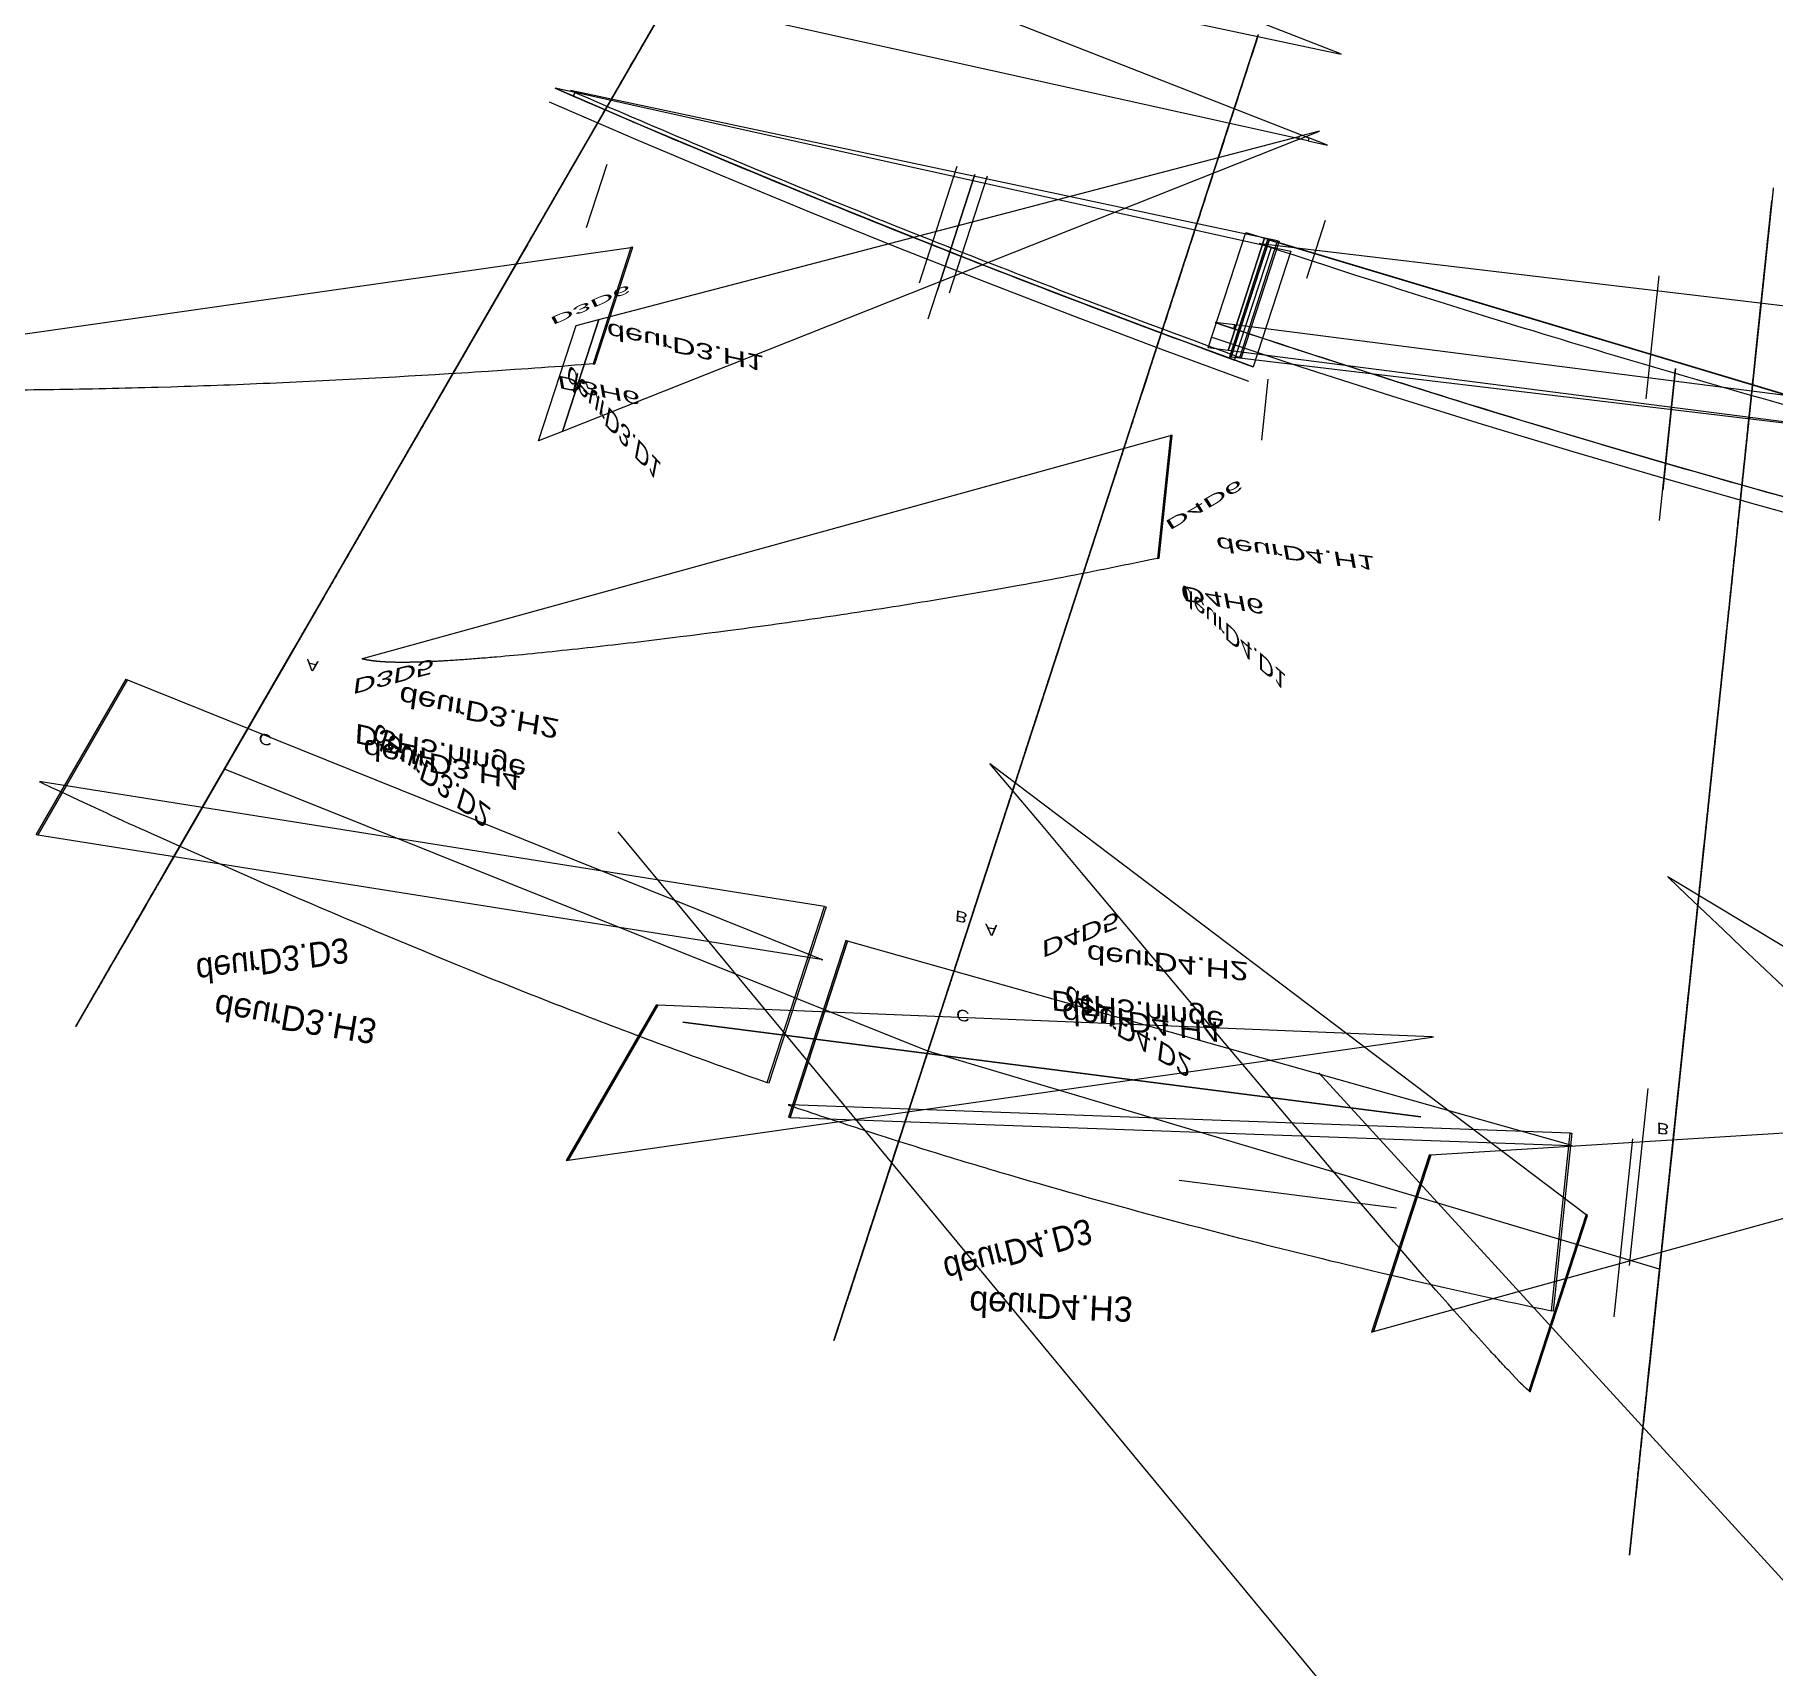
# Model space of a CAD drawing. Extents: x -5084 to 35011, y -26194 to 15088.
# Drawn here: x -5084 to -683, y -10245 to -6114 of the extents above; entities that cross this region are included whole.
import ezdxf

# ---------------------------------------------------------------- set-up
doc = ezdxf.new("R2010")
doc.units = 0
doc.header["$MEASUREMENT"] = 0
for name, color, linetype in [('08-connection.hingeD', 7, 'CONTINUOUS'), ('08-coord.marker.cut.hingeD', 7, 'CONTINUOUS'), ('08-text.deurA', 7, 'CONTINUOUS'), ('08-text.deurD', 7, 'CONTINUOUS'), ('08-text.hingeD', 7, 'CONTINUOUS'), ('65_SEGD1_PL', 7, 'CONTINUOUS'), ('65_SEGD3_PL', 7, 'CONTINUOUS'), ('65_SEGD4_PL', 7, 'CONTINUOUS'), ('80_DOORS_A_HINGE', 5, 'CONTINUOUS'), ('80_DOORS_D_FRAME', 7, 'CONTINUOUS'), ('80_DOORS_D_HINGE', 174, 'CONTINUOUS'), ('81_DOORS_D_DIAGHOR', 7, 'CONTINUOUS'), ('81_DOORS_D_SPANTEN', 7, 'CONTINUOUS')]:
    doc.layers.add(name, color=color, linetype=linetype)

msp = doc.modelspace()

# ---------------------------------------------------------------- texts
at = {"layer": '08-coord.marker.cut.hingeD', "extrusion": (-0.280502, -0.606323, -0.744104)}
msp.add_text('D3H5.hinge', height=64, rotation=343.6491, dxfattribs=at).set_placement((-577.9, 9139, 3181))
at = {"layer": '08-coord.marker.cut.hingeD', "extrusion": (-0.238321, -0.593718, -0.768572)}
msp.add_text('D4H5.hinge', height=64, rotation=341.3227, dxfattribs=at).set_placement((847.7, 9127.1, 2875.8))
at = {"layer": '08-text.deurA', "extrusion": (0.273896, 0.756621, -0.593723)}
msp.add_text('deurD3.H1', height=64, rotation=167.0516, dxfattribs=at).set_placement((1089.7, -3984.1, -6594.3))
at = {"layer": '08-text.deurA', "extrusion": (0.812642, 0.300301, -0.499432)}
msp.add_text('deurD3.D1', height=64, rotation=140.3709, dxfattribs=at).set_placement((-5223.4, -2254.9, -5520.2))
at = {"layer": '08-text.deurA', "extrusion": (0.210809, 0.818337, -0.534681)}
msp.add_text('deurD4.H1', height=64, rotation=166.439, dxfattribs=at).set_placement((187.3, -3538.2, -6843.1))
at = {"layer": '08-text.deurA', "extrusion": (0.769422, 0.469077, -0.433539)}
msp.add_text('deurD4.D1', height=64, rotation=144.7153, dxfattribs=at).set_placement((-5269.7, -1822, -5523.5))
at = {"layer": '08-text.deurA', "extrusion": (0.198747, 0.606688, -0.769694)}
msp.add_text('deurD3.H2', height=64, rotation=172.1314, dxfattribs=at).set_placement((1534.4, -5594.8, -6837.2))
at = {"layer": '08-text.deurA', "extrusion": (0.667392, 0.266477, -0.695398)}
msp.add_text('deurD3.D2', height=64, rotation=139.0248, dxfattribs=at).set_placement((-5730.2, -3461.5, -6154.7))
at = {"layer": '08-text.deurA', "extrusion": (-0.28116, -0.626923, -0.726578)}
msp.add_text('deurD3.H4', height=64, rotation=343.5096, dxfattribs=at).set_placement((-647.4, 9043.1, 3455.7))
at = {"layer": '08-text.deurA', "extrusion": (0.350311, -0.093553, -0.93195)}
msp.add_text('deurD3.D3', height=64, rotation=68.3572, dxfattribs=at).set_placement((-9375.8, -1170.1, -3440.9))
at = {"layer": '08-text.deurA', "extrusion": (0.155341, 0.671591, -0.724454)}
msp.add_text('deurD4.H2', height=64, rotation=170.87, dxfattribs=at).set_placement((461.4, -5246, -7176))
at = {"layer": '08-text.deurA', "extrusion": (0.632865, 0.433669, -0.641415)}
msp.add_text('deurD4.D2', height=64, rotation=144.5436, dxfattribs=at).set_placement((-5628.4, -3111.4, -6332.7))
at = {"layer": '08-text.deurA', "extrusion": (-0.037076, 0.136863, -0.989896)}
msp.add_text('deurD3.H3', height=64, rotation=204.412, dxfattribs=at).set_placement((6696.5, -6582.7, -3673.7))
at = {"layer": '08-text.deurA', "extrusion": (-0.243726, -0.591512, -0.768578)}
msp.add_text('deurD4.H4', height=64, rotation=340.0406, dxfattribs=at).set_placement((966.6, 9113.7, 2912))
at = {"layer": '08-text.deurA', "extrusion": (0.372814, 0.009501, -0.927857)}
msp.add_text('deurD4.D3', height=64, rotation=76.9879, dxfattribs=at).set_placement((-9139.2, -1831.1, -3548.6))
at = {"layer": '08-text.deurA', "extrusion": (-0.040318, 0.152138, -0.987537)}
msp.add_text('deurD4.H3', height=64, rotation=197.1186, dxfattribs=at).set_placement((5007.6, -7789.2, -3795.2))
at = {"layer": '08-text.deurD', "extrusion": (-0.866025, 0.5, -1.49047e-14)}
for s, p in [('D3.deurD3-i-1', (7665.4, 869.4, -40)), ('D3.deurD3-e-1', (7944, 497.6, -40)), ('D3.deurD3-i-2', (8682.1, 1836.6, -40)), ('D3.deurD3-i-4', (8839, 3596.9, -40)), ('D3.deurD3-e-2', (9031.2, 1529.7, -40)), ('D3.deurD3-e-4', (9184.8, 3819.8, -40)), ('D3.deurD3-i-3', (9487.3, 2767.3, -40)), ('D3.deurD3-e-3', (9986.9, 2661.4, -40))]:
    msp.add_text(s, height=36, rotation=36.8501, dxfattribs=at).set_placement(p)
at = {"layer": '08-text.deurD', "extrusion": (-0.951057, 0.309017, 5.27356e-16)}
for s, p in [('D4.deurD3-i-1', (7575, 847.4, 40)), ('D4.deurD3-e-1', (7828.9, 444.8, 40)), ('D4.deurD3-i-2', (8613.2, 1748.9, 40)), ('D4.deurD3-i-4', (8758.5, 3516.3, 40)), ('D4.deurD3-e-2', (8943.1, 1407.9, 40)), ('D4.deurD3-e-4', (9109.1, 3711.4, 40)), ('D4.deurD3-i-3', (9420.3, 2604.2, 40)), ('D4.deurD3-e-3', (9929.6, 2471.8, 40))]:
    msp.add_text(s, height=36, rotation=32.2408, dxfattribs=at).set_placement(p)
at = {"layer": '08-text.deurD', "extrusion": (-0.951057, 0.309017, -1.66533e-16)}
for s, p in [('D4.deurD4-i-1', (7574.7, 846, -40)), ('D4.deurD4-e-1', (7829.5, 444.1, -40)), ('D4.deurD4-i-2', (8614.2, 1745, -40)), ('D4.deurD4-i-4', (8759.9, 3511.1, -40)), ('D4.deurD4-e-2', (8945.8, 1405.4, -40)), ('D4.deurD4-e-4', (9111.1, 3705.9, -40)), ('D4.deurD4-i-3', (9421.4, 2597.5, -40)), ('D4.deurD4-e-3', (9932.2, 2471.1, -40))]:
    msp.add_text(s, height=36, rotation=32.3721, dxfattribs=at).set_placement(p)
at = {"layer": '08-text.deurD', "extrusion": (-0.994522, 0.104528, -2.91434e-16)}
for s, p in [('D5.deurD4-i-1', (7656.8, 819.5, 40)), ('D5.deurD4-e-1', (7903.7, 426.8, 40)), ('D5.deurD4-i-2', (8731, 1664.1, 40)), ('D5.deurD4-i-4', (8906.1, 3364.3, 40)), ('D5.deurD4-e-2', (9046.1, 1322.8, 40)), ('D5.deurD4-e-4', (9259.2, 3570.3, 40)), ('D5.deurD4-i-3', (9548.1, 2442.4, 40)), ('D5.deurD4-e-3', (10041, 2308.7, 40))]:
    msp.add_text(s, height=36, rotation=32.1597, dxfattribs=at).set_placement(p)
at = {"layer": '08-text.hingeD', "extrusion": (-0.280502, -0.606323, -0.744104)}
for s, p in [('A', (-758.6, 9009.5, 3181)), ('C', (-789.6, 9305.3, 3181)), ('B', (999.2, 8858.7, 3181))]:
    msp.add_text(s, height=36, rotation=343.6491, dxfattribs=at).set_placement(p)
at = {"layer": '08-text.hingeD', "extrusion": (-0.238321, -0.593718, -0.768572)}
for s, p in [('A', (630.4, 9005.1, 2875.8)), ('C', (642.8, 9301.8, 2875.8)), ('B', (2395.4, 8788.6, 2875.8))]:
    msp.add_text(s, height=36, rotation=341.3227, dxfattribs=at).set_placement(p)
at = {"layer": '65_SEGD1_PL', "extrusion": (0.367437, -0.876746, -0.310332)}
msp.add_text('D3D6', height=64, rotation=358.6063, dxfattribs=at).set_placement((-6129.3, 6022.4, 3124.7))
at = {"layer": '65_SEGD1_PL', "extrusion": (-0.283363, -0.837398, -0.467408)}
msp.add_text('D3H6', height=64, rotation=345.762, dxfattribs=at).set_placement((-1328.8, 7817.3, 4706.3))
at = {"layer": '65_SEGD1_PL', "extrusion": (0.446253, -0.798306, -0.404433)}
msp.add_text('D4D6', height=64, rotation=358.417, dxfattribs=at).set_placement((-5528.3, 6471, 2964.3))
at = {"layer": '65_SEGD1_PL', "extrusion": (-0.284364, -0.788513, -0.54533)}
msp.add_text('D4H6', height=64, rotation=342.0677, dxfattribs=at).set_placement((492.8, 8168, 3997))
at = {"layer": '65_SEGD1_PL', "extrusion": (0.356481, -0.762814, -0.539478)}
msp.add_text('D3D5', height=64, rotation=18.8673, dxfattribs=at).set_placement((-7153, 6053.9, 2306.3))
at = {"layer": '65_SEGD1_PL', "extrusion": (-0.280502, -0.606323, -0.744104)}
msp.add_text('D3H5', height=64, rotation=343.6491, dxfattribs=at).set_placement((-577.9, 9139, 3181))
at = {"layer": '65_SEGD1_PL', "extrusion": (0.455846, -0.664857, -0.59175)}
msp.add_text('D4D5', height=64, rotation=20.98, dxfattribs=at).set_placement((-6846.5, 6283.4, 2214.2))
at = {"layer": '65_SEGD1_PL', "extrusion": (-0.238321, -0.593718, -0.768572)}
msp.add_text('D4H5', height=64, rotation=341.3227, dxfattribs=at).set_placement((847.7, 9127.1, 2875.8))

# ---------------------------------------------------------------- linework, layer by layer
at = {"layer": '08-connection.hingeD'}
for p, q in [((-3608.3, -8133, 3702.9), (10829.8, -25594)), ((-1833.6, -8742.7, 3582.6), (10829.8, -22594))]:
    msp.add_line(p, q, dxfattribs=at)
at = {"layer": '65_SEGD3_PL', "color": 5, "extrusion": (0.393473, -0.919336, -4.75656e-08)}
msp.add_lwpolyline([(-4298.8, 5251.8), (-4270.6, 5254), (-4232.3, 5257), (-4232.3, 4853.2), (-4298.8, 4854.8), (-4298.8, 5251.8)], dxfattribs=at)
at = {"layer": '65_SEGD3_PL', "extrusion": (-0.367437, 0.876746, 0.310332)}
for points in [[(4262.1, 6127), (4195.7, 6125.4), (4259.1, 6115.7), (4262.1, 6127)], [(6196.8, 5821.3), (6342.2, 6177.6), (6425.6, 6179.6), (6274.6, 5809.5), (6196.8, 5821.3)]]:
    msp.add_lwpolyline(points, dxfattribs=at)
at = {"layer": '65_SEGD3_PL', "extrusion": (0.367437, -0.876746, -0.310332)}
msp.add_lwpolyline([(-4259.1, 6115.7), (-4262.1, 6127), (-6342.2, 6177.6), (-6196.8, 5821.3), (-4259.1, 6115.7)], dxfattribs=at)
at = {"layer": '65_SEGD3_PL', "color": 5, "extrusion": (-0.393473, 0.919336, 4.75419e-08)}
msp.add_lwpolyline([(4298.8, 4854.8), (4298.8, 5251.8), (4327.4, 5249.5), (4348, 5247.8), (4368.6, 5246.2), (4389.1, 5244.4), (4409.7, 5242.7), (4431.1, 5240.9), (4452.5, 5239), (4495.2, 5235.3), (4516.5, 5233.4), (4537.9, 5231.5), (4559.4, 5229.5), (4580.7, 5227.6), (4606.7, 5225.1), (4624.5, 5223.4), (4642.2, 5221.8), (4659.7, 5220.1), (4677.2, 5218.4), (4694.7, 5216.6), (4712.3, 5214.9), (4747.7, 5211.3), (4768.2, 5209.2), (4788.7, 5207.1), (4809.2, 5205), (4829.8, 5202.8), (4850.4, 5200.7), (4870.9, 5198.5), (4891.4, 5196.3), (4911.9, 5194), (4936.7, 5191.3), (4961.6, 5188.6), (4986.4, 5185.8), (5011.3, 5183), (5042.5, 5179.4), (5073.7, 5175.8), (5093.6, 5173.4), (5113.6, 5171.1), (5153.7, 5166.3), (5193.8, 5161.4), (5233.7, 5156.5), (5253.5, 5154), (5273.3, 5151.6), (5293.1, 5149.1), (5312.9, 5146.5), (5332.7, 5144), (5352.5, 5141.4), (5372.3, 5138.9), (5392.1, 5136.3), (5407.4, 5134.2), (5422.7, 5132.2), (5453.3, 5128), (5477, 5124.8), (5501.2, 5121.5), (5525.3, 5118.1), (5537.2, 5116.4), (5549, 5114.8), (5558.9, 5113.3), (5568.7, 5111.9), (5578.4, 5110.5), (5588, 5109.1), (5597.6, 5107.7), (5607.3, 5106.3), (5617, 5104.8), (5627, 5103.3), (5636.7, 5101.8), (5646.4, 5100.3), (5656.2, 5098.8), (5666, 5097.3), (5675.8, 5095.8), (5685.5, 5094.2), (5695.3, 5092.7), (5704.9, 5091.1), (5714.6, 5089.5), (5724.3, 5088), (5733.9, 5086.4), (5743.6, 5084.8), (5753.2, 5083.1), (5762.9, 5081.5), (5772.5, 5079.8), (5782.2, 5078.1), (5791.9, 5076.4), (5801.6, 5074.7), (5811.3, 5073), (5821, 5071.3), (5830.7, 5069.5), (5840.4, 5067.7), (5850.1, 5066), (5869.5, 5062.4), (5879.1, 5060.6), (5888.8, 5058.8), (5898.5, 5057), (5908.2, 5055.1), (5917.9, 5053.3), (5927.6, 5051.4), (5932.4, 5050.5), (5937.9, 5049.4), (5942.7, 5048.5), (5947.4, 5047.5), (5952.1, 5046.6), (5956.9, 5045.7), (5961.6, 5044.7), (5966.4, 5043.8), (5971.1, 5042.8), (5975.8, 5041.9), (5980.6, 5040.9), (5985.3, 5039.9), (5990, 5038.9), (5994.7, 5038), (5999.5, 5037), (6004.2, 5036), (6008.9, 5035), (6013.6, 5034), (6018.4, 5033), (6023.1, 5031.9), (6027.9, 5030.9), (6032.6, 5029.9), (6037.4, 5028.8), (6042.1, 5027.8), (6046.8, 5026.7), (6051.6, 5025.7), (6056.3, 5024.6), (6061, 5023.5), (6065.8, 5022.5), (6070.5, 5021.4), (6075.2, 5020.3), (6079.9, 5019.2), (6084.7, 5018.1), (6089.4, 5017), (6094.1, 5015.9), (6098.8, 5014.7), (6103.5, 5013.6), (6108.2, 5012.5), (6112.9, 5011.3), (6117.6, 5010.2), (6122.3, 5009), (6127, 5007.9), (6131.7, 5006.7), (6136.4, 5005.5), (6141.1, 5004.3), (6145.8, 5003.1), (6150.5, 5001.9), (6155.2, 5000.7), (6159.9, 4999.5), (6164.6, 4998.3), (6169.3, 4997.1), (6173.9, 4995.9), (6178.6, 4994.6), (6183.3, 4993.4), (6187.9, 4992.1), (6192.6, 4990.9), (6197.2, 4989.6), (6201.8, 4988.4), (6206.5, 4987.1), (6211.1, 4985.8), (6215.7, 4984.5), (6220.4, 4983.2), (6225, 4981.9), (6229.6, 4980.6), (6234.3, 4979.3), (6239, 4978), (6243.6, 4976.6), (6248.2, 4975.3), (6252.9, 4973.9), (6257.5, 4972.5), (6262.2, 4971.2), (6266.8, 4969.8), (6271.4, 4968.4), (6276.1, 4967), (6280.7, 4965.6), (6285.3, 4964.2), (6289.9, 4962.8), (6294.6, 4961.4), (6299.2, 4960), (6303.8, 4958.6), (6308.5, 4957.1), (6313, 4955.7), (6317.7, 4954.3), (6322.3, 4952.8), (6326.9, 4951.4), (6329.1, 4950.7), (6331.4, 4950), (6333.6, 4949.2), (6335.9, 4948.5), (6338.1, 4947.8), (6340.4, 4947.1), (6342.7, 4946.3), (6345, 4945.6), (6347.3, 4944.8), (6349.6, 4944.1), (6353.3, 4942.9), (6357, 4941.7), (6360.6, 4940.4), (6364.3, 4939.2), (6367.9, 4938), (6371.6, 4936.8), (6375.2, 4935.5), (6378.9, 4934.3), (6378.9, 4902.9), (4298.8, 4854.8)], dxfattribs=at)
at = {"layer": '65_SEGD3_PL', "extrusion": (-0.283363, -0.837398, -0.467408)}
for points in [[(-1494.4, 7637.6), (-1530.4, 8023.2), (-1582.7, 8036.5), (-1545.5, 7638.4), (-1494.4, 7637.6)], [(43.7, 7623.8), (93.6, 7611.1), (43.6, 7612), (43.7, 7623.8)]]:
    msp.add_lwpolyline(points, dxfattribs=at)
at = {"layer": '65_SEGD3_PL', "extrusion": (0.283363, 0.837398, 0.467408)}
msp.add_lwpolyline([(-43.6, 7612), (-43.7, 7623.8), (1530.4, 8023.2), (1494.4, 7637.6), (-43.6, 7612)], dxfattribs=at)
at = {"layer": '65_SEGD3_PL', "color": 5, "extrusion": (0.393473, -0.919336, -4.76829e-08)}
msp.add_lwpolyline([(-6378.9, 4902.9), (-6378.9, 4934.3), (-6382.5, 4933.1), (-6386, 4931.8), (-6390, 4930.5), (-6394, 4929.1), (-6398, 4927.7), (-6402.1, 4926.3), (-6406.1, 4924.9), (-6410.1, 4923.5), (-6414.1, 4922.1), (-6418.1, 4920.7), (-6422.1, 4919.3), (-6426, 4917.9), (-6430.1, 4916.5), (-6434.1, 4915.1), (-6438.1, 4913.6), (-6442.1, 4912.2), (-6446.1, 4910.7), (-6450, 4909.3), (-6453.1, 4908.2), (-6456.2, 4907.1), (-6459.2, 4905.9), (-6462.3, 4904.8), (-6378.9, 4902.9)], dxfattribs=at)
at = {"layer": '65_SEGD3_PL', "color": 5, "extrusion": (-0.290308, -0.786416, -0.545227)}
for points in [[(-1314.8, 8449.6), (-1313.6, 8436.2), (-1365.6, 8450.1), (-1314.8, 8449.6)], [(254.9, 8014.9), (304.6, 8001.6), (313.2, 8401.5), (311.4, 8401.6), (287.4, 8402.9), (263.3, 8404.3), (254.9, 8014.9)]]:
    msp.add_lwpolyline(points, dxfattribs=at)
at = {"layer": '65_SEGD3_PL', "color": 5, "extrusion": (0.290308, 0.786416, 0.545227)}
msp.add_lwpolyline([(-263.3, 8404.3), (-254.9, 8014.9), (1313.6, 8436.2), (1314.8, 8449.6), (1244.6, 8448.8), (1174.5, 8447.9), (1104.4, 8447), (1034, 8445.9), (950.1, 8444.6), (866, 8443.2), (824, 8442.4), (782, 8441.6), (740, 8440.7), (698, 8439.8), (656, 8438.9), (614, 8437.9), (572, 8436.9), (530, 8435.8), (488.1, 8434.7), (446.1, 8433.5), (404.1, 8432.3), (362.1, 8431), (320, 8429.7), (277.9, 8428.3), (235.9, 8426.8), (193.9, 8425.3), (151.9, 8423.7), (109.9, 8422.1), (67.8, 8420.4), (25.7, 8418.6), (2.7, 8417.5), (-20.3, 8416.5), (-43.3, 8415.5), (-66.3, 8414.4), (-89.4, 8413.3), (-112.4, 8412.2), (-135.4, 8411), (-158.4, 8409.9), (-184.6, 8408.5), (-210.8, 8407.1), (-237, 8405.7), (-263.3, 8404.3)], dxfattribs=at)
at = {"layer": '65_SEGD3_PL', "color": 5, "extrusion": (0.345086, -0.827518, -0.442866)}
for points in [[(-5227, 7007.6), (-5223.5, 7008.9), (-5220, 7010.2), (-5216.5, 7011.5), (-5213, 7012.7), (-5209.5, 7014), (-5206, 7015.2), (-5202.6, 7016.5), (-5199.1, 7017.8), (-5195.6, 7019), (-5192.1, 7020.2), (-5188.6, 7021.5), (-5185.1, 7022.7), (-5181.6, 7024), (-5178.1, 7025.2), (-5174.6, 7026.4), (-5169, 7028.4), (-5026.9, 6654.5), (-5085.6, 6635.7), (-5091.9, 6652.2), (-5227, 7007.6)], [(-5085.6, 6635.7), (-5227, 7007.6), (-5231.7, 7005.9), (-5236.5, 7004.1), (-5241.8, 7002.2), (-5247, 7000.2), (-5252.3, 6998.3), (-5257.5, 6996.3), (-5262.8, 6994.3), (-5268, 6992.3), (-5273.3, 6990.3), (-5278.5, 6988.3), (-5283.7, 6986.3), (-5289, 6984.3), (-5294.2, 6982.3), (-5299.4, 6980.2), (-5304.6, 6978.2), (-5309.9, 6976.1), (-5315.1, 6974.1), (-5320.3, 6972), (-5325.5, 6970), (-5330.7, 6967.9), (-5336, 6965.8), (-5341.2, 6963.7), (-5346.4, 6961.7), (-5351.6, 6959.6), (-5356.8, 6957.5), (-5362, 6955.4), (-5367.2, 6953.2), (-5372.4, 6951.1), (-5377.6, 6949), (-5382.8, 6946.9), (-5393.2, 6942.6), (-5403.6, 6938.4), (-5413.9, 6934.1), (-5424.2, 6929.8), (-5434.6, 6925.5), (-5444.9, 6921.1), (-5455.2, 6916.8), (-5465.6, 6912.4), (-5475.9, 6908.1), (-5486.2, 6903.7), (-5506.6, 6895), (-5527.2, 6886.2), (-5568.7, 6868.5), (-5609.5, 6851), (-5630.1, 6842.1), (-5640.3, 6837.7), (-5650.4, 6833.4), (-5660.5, 6829), (-5670.5, 6824.6), (-5680.5, 6820.2), (-5690.5, 6815.9), (-5700.4, 6811.5), (-5710.4, 6807.1), (-5720.4, 6802.6), (-5730.5, 6798.1), (-5740.3, 6793.7), (-5750.2, 6789.3), (-5760, 6784.9), (-5769.9, 6780.4), (-5779.7, 6775.9), (-5789.5, 6771.4), (-5799.3, 6766.9), (-5809.1, 6762.4), (-5818.9, 6757.9), (-5828.7, 6753.4), (-5838.4, 6748.9), (-5848.1, 6744.3), (-5857.9, 6739.7), (-5867.6, 6735.2), (-5877.3, 6730.6), (-5887.1, 6726), (-5896.7, 6721.4), (-5906.4, 6716.8), (-5916, 6712.2), (-5925.6, 6707.6), (-5935.3, 6702.9), (-5944.9, 6698.3), (-5954.5, 6693.6), (-5964.1, 6689), (-5975.1, 6683.6), (-5983.3, 6679.6), (-5991.4, 6675.6), (-5999.6, 6671.6), (-6007.7, 6667.6), (-6015.9, 6663.5), (-6024, 6659.5), (-6032.2, 6655.4), (-6040.3, 6651.4), (-6049.8, 6646.6), (-6059.2, 6641.9), (-6068.6, 6637.2), (-6078, 6632.4), (-6087.4, 6627.6), (-6096.8, 6622.9), (-6106.2, 6618.1), (-6115.6, 6613.3), (-6124.9, 6608.5), (-6134.2, 6603.7), (-6143.5, 6598.9), (-6152.7, 6594.1), (-6162, 6589.3), (-6171.3, 6584.5), (-6180.5, 6579.7), (-6189.8, 6574.8), (-6199, 6570), (-6208.2, 6565.1), (-6217.4, 6560.2), (-6226.6, 6555.4), (-6235.8, 6550.5), (-6244.9, 6545.6), (-6254.1, 6540.7), (-6263.3, 6535.7), (-6272.4, 6530.8), (-6281.4, 6525.9), (-6290.5, 6521), (-6299.7, 6516), (-6308.8, 6511.1), (-6317.9, 6506.1), (-6326.9, 6501.1), (-6335.9, 6496.2), (-6342.8, 6492.4), (-6349.7, 6488.6), (-6356.5, 6484.8), (-6363.4, 6481), (-6370.2, 6477.2), (-6377, 6473.4), (-6383.9, 6469.6), (-6390.7, 6465.8), (-6403.1, 6458.9), (-6415.4, 6452), (-6427.6, 6445), (-6439.9, 6438.1), (-6452.7, 6430.8), (-6465.5, 6423.5), (-6478.3, 6416.2), (-6491.1, 6408.8), (-6504, 6401.5), (-6516.7, 6394.1), (-6529.5, 6386.7), (-6542.2, 6379.4), (-6554.8, 6372), (-6567.4, 6364.7), (-6580, 6357.4), (-6592.6, 6350), (-6605.1, 6342.7), (-6617.7, 6335.3), (-6642.8, 6320.5), (-6667.6, 6305.8), (-6692.3, 6291.2), (-6717.1, 6276.4), (-6741.8, 6261.7), (-6761.1, 6250.1), (-6780.4, 6238.5), (-6799.7, 6226.9), (-6819, 6215.2), (-6839.4, 6202.9), (-6863.5, 6188.3), (-6887.5, 6173.7), (-6911.6, 6159), (-6935.7, 6144.3), (-6959.4, 6129.7), (-6983.1, 6115.2), (-7006.8, 6100.6), (-7030.5, 6086), (-7053.9, 6071.4), (-7077.4, 6056.9), (-7100.8, 6042.3), (-7124.2, 6027.7), (-7142.8, 6016.1), (-7161.3, 6004.5), (-7179.8, 5992.8), (-7198.4, 5981.2), (-7189.1, 5965.3), (-5085.6, 6635.7)], [(-7189.1, 5965.3), (-7198.4, 5981.2), (-7216.3, 5969.9), (-7237.5, 5956.5), (-7258.7, 5943.1), (-7189.1, 5965.3)]]:
    msp.add_lwpolyline(points, dxfattribs=at)
at = {"layer": '65_SEGD3_PL', "extrusion": (0.356481, -0.762814, -0.539478)}
for points in [[(-5327.2, 6836.3), (-5268.8, 6856.3), (-5322.5, 6827), (-5327.2, 6836.3)], [(-5322.5, 6827), (-5327.2, 6836.3), (-7416.3, 6122.4), (-7179.7, 5815.8), (-5322.5, 6827)]]:
    msp.add_lwpolyline(points, dxfattribs=at)
at = {"layer": '65_SEGD3_PL', "extrusion": (-0.356481, 0.762814, 0.539478)}
msp.add_lwpolyline([(7179.7, 5815.8), (7416.3, 6122.4), (7485.4, 6098.8), (7241.2, 5782.3), (7179.7, 5815.8)], dxfattribs=at)
at = {"layer": '65_SEGD3_PL', "extrusion": (0.280502, 0.606323, 0.744104)}
for points in [[(746.2, 8964.5), (772.3, 9352.4), (823.5, 9367.4), (796.6, 8968.6), (746.2, 8964.5)], [(-990.1, 8824.7), (-991.1, 8835), (772.3, 9352.4), (746.2, 8964.5), (-990.1, 8824.7)]]:
    msp.add_lwpolyline(points, dxfattribs=at)
at = {"layer": '65_SEGD3_PL', "color": 5, "extrusion": (-0.27875, -0.578703, -0.766421)}
for points in [[(-631.4, 9476.8), (-630.7, 9463.6), (-681.7, 9479.3), (-656.6, 9478), (-631.4, 9476.8)], [(1166.9, 9314.8), (1126.5, 8925.6), (-630.7, 9463.6), (-631.4, 9476.8), (-611.1, 9475.7), (-590.8, 9474.7), (-570.5, 9473.6), (-550.2, 9472.5), (-529.9, 9471.4), (-509.6, 9470.2), (-489.3, 9469.1), (-469, 9467.9), (-448.7, 9466.7), (-428.4, 9465.5), (-408.1, 9464.3), (-387.8, 9463), (-367.5, 9461.8), (-347.2, 9460.5), (-326.9, 9459.2), (-306.5, 9457.9), (-282.7, 9456.3), (-259, 9454.7), (-235.2, 9453.1), (-211.4, 9451.4), (-187.6, 9449.8), (-163.8, 9448.1), (-140, 9446.4), (-116.2, 9444.6), (-92.4, 9442.8), (-68.7, 9441), (-44.9, 9439.2), (-21.1, 9437.4), (2.7, 9435.5), (26.4, 9433.6), (50.2, 9431.7), (73.9, 9429.8), (97.7, 9427.8), (121.5, 9425.8), (145.3, 9423.8), (169, 9421.8), (192.8, 9419.7), (216.6, 9417.6), (240.3, 9415.5), (264.1, 9413.4), (287.8, 9411.2), (311.6, 9409.1), (335.3, 9406.8), (359.1, 9404.6), (382.8, 9402.4), (406.6, 9400.1), (430.3, 9397.8), (454.1, 9395.5), (475.8, 9393.3), (497.5, 9391.1), (519.3, 9389), (541, 9386.8), (562.7, 9384.5), (584.4, 9382.3), (606.1, 9380), (627.8, 9377.7), (649.5, 9375.4), (671.2, 9373.1), (692.9, 9370.8), (714.6, 9368.4), (736.3, 9366), (758, 9363.6), (779.7, 9361.2), (801.4, 9358.8), (834.6, 9355), (876.1, 9350.2), (917.7, 9345.4), (959.2, 9340.4), (1000.8, 9335.5), (1042.3, 9330.4), (1083.9, 9325.3), (1125.4, 9320.1), (1166.9, 9314.8)], [(1126.5, 8925.6), (1175.4, 8910.6), (1216.7, 9308.4), (1215.6, 9308.6), (1191.3, 9311.7), (1166.9, 9314.8), (1126.5, 8925.6)]]:
    msp.add_lwpolyline(points, dxfattribs=at)
at = {"layer": '65_SEGD3_PL', "extrusion": (-0.280502, -0.606323, -0.744104)}
msp.add_lwpolyline([(991.1, 8835), (1040.1, 8820.6), (990.1, 8824.7), (991.1, 8835)], dxfattribs=at)
at = {"layer": '65_SEGD4_PL', "color": 5, "extrusion": (0.497545, -0.867423, -0.00513)}
for points in [[(-3910.6, 5238.9), (-3880.1, 5241.5), (-3849, 5244), (-3847.5, 4839.8), (-3909.2, 4841.4), (-3910.6, 5238.9)], [(-3909.2, 4841.4), (-3910.6, 5238.9), (-3935.1, 5236.9), (-3959.4, 5234.8), (-3983.7, 5232.7), (-4007.9, 5230.6), (-4032.3, 5228.5), (-4056.9, 5226.3), (-4081.8, 5224), (-4107, 5221.7), (-4139.1, 5218.7), (-4171.3, 5215.7), (-4203.6, 5212.6), (-4236, 5209.5), (-4268.3, 5206.3), (-4300.6, 5203), (-4316.7, 5201.4), (-4332.8, 5199.7), (-4348.9, 5198.1), (-4364.9, 5196.4), (-4381.1, 5194.7), (-4397.3, 5193), (-4413.4, 5191.2), (-4429.5, 5189.5), (-4445.5, 5187.7), (-4461.6, 5185.9), (-4477.6, 5184.1), (-4493.6, 5182.3), (-4509.6, 5180.5), (-4525.6, 5178.7), (-4541.7, 5176.8), (-4557.7, 5174.9), (-4573.8, 5173), (-4589.9, 5171.1), (-4606, 5169.1), (-4622.2, 5167.2), (-4638.3, 5165.2), (-4654.4, 5163.2), (-4670.4, 5161.2), (-4686.5, 5159.2), (-4702.6, 5157.1), (-4718.6, 5155.1), (-4734.7, 5153), (-4750.8, 5150.8), (-4767.1, 5148.7), (-4783.1, 5146.5), (-4799, 5144.3), (-4814.8, 5142.1), (-4830.6, 5139.9), (-4846.5, 5137.7), (-4862.6, 5135.4), (-4878.8, 5133), (-4894.3, 5130.8), (-4910.3, 5128.4), (-4926.6, 5126), (-4943, 5123.6), (-4959.4, 5121.1), (-4975.7, 5118.6), (-4991.7, 5116.2), (-4999.5, 5115), (-5007.1, 5113.8), (-5015.1, 5112.5), (-5023.1, 5111.3), (-5031.1, 5110), (-5039.1, 5108.7), (-5055.1, 5106.2), (-5071, 5103.6), (-5087, 5101), (-5103, 5098.3), (-5111, 5097), (-5119, 5095.6), (-5126.9, 5094.3), (-5134.9, 5092.9), (-5142.9, 5091.5), (-5150.9, 5090.2), (-5158.8, 5088.8), (-5166.8, 5087.4), (-5174.8, 5086), (-5182.7, 5084.6), (-5190.7, 5083.2), (-5198.7, 5081.8), (-5206.7, 5080.3), (-5214.6, 5078.9), (-5222.6, 5077.4), (-5230.6, 5076), (-5238.5, 5074.5), (-5246.5, 5073), (-5254.4, 5071.5), (-5262.4, 5070), (-5270.3, 5068.5), (-5278.3, 5067), (-5286.2, 5065.4), (-5294.2, 5063.9), (-5302.1, 5062.3), (-5310.1, 5060.7), (-5318, 5059.2), (-5325.9, 5057.6), (-5333.9, 5055.9), (-5341.8, 5054.3), (-5349.7, 5052.7), (-5357.7, 5051), (-5365.6, 5049.4), (-5373.5, 5047.7), (-5381.4, 5046), (-5389.3, 5044.3), (-5397.2, 5042.6), (-5405.2, 5040.9), (-5409.1, 5040), (-5413.1, 5039.2), (-5417, 5038.3), (-5421, 5037.4), (-5424.9, 5036.5), (-5428.9, 5035.6), (-5432.8, 5034.8), (-5436.8, 5033.9), (-5440.7, 5033), (-5444.7, 5032.1), (-5448.6, 5031.2), (-5452.5, 5030.2), (-5456.5, 5029.3), (-5460.4, 5028.4), (-5464.4, 5027.5), (-5468.3, 5026.6), (-5472.2, 5025.6), (-5476.2, 5024.7), (-5480.1, 5023.8), (-5484, 5022.8), (-5488, 5021.9), (-5491.9, 5020.9), (-5495.9, 5020), (-5499.8, 5019), (-5503.7, 5018.1), (-5507.7, 5017.1), (-5511.6, 5016.1), (-5515.5, 5015.1), (-5519.4, 5014.2), (-5523.3, 5013.2), (-5527.2, 5012.2), (-5531.1, 5011.2), (-5535, 5010.2), (-5539, 5009.2), (-5542.9, 5008.2), (-5546.9, 5007.1), (-5550.9, 5006.1), (-5554.8, 5005.1), (-5558.7, 5004), (-5562.7, 5003), (-5566.6, 5002), (-5570.5, 5000.9), (-5574.4, 4999.9), (-5578.2, 4998.8), (-5582.2, 4997.7), (-5586.2, 4996.6), (-5590.1, 4995.6), (-5594, 4994.5), (-5595.9, 4993.9), (-5597.9, 4993.4), (-5599.8, 4992.9), (-5601.7, 4992.3), (-5603.6, 4991.8), (-5605.6, 4991.2), (-5607.5, 4990.7), (-5609.4, 4990.1), (-5611.3, 4989.6), (-5613.2, 4989), (-5617.1, 4987.9), (-5620.9, 4986.8), (-5624.7, 4985.7), (-5628.6, 4984.5), (-5632.5, 4983.4), (-5636.5, 4982.2), (-5640.5, 4981), (-5644.3, 4979.8), (-5648.2, 4978.7), (-5652.1, 4977.5), (-5656, 4976.3), (-5659.8, 4975.1), (-5663.7, 4973.9), (-5667.5, 4972.7), (-5671.4, 4971.5), (-5675.3, 4970.3), (-5679.1, 4969.1), (-5683, 4967.9), (-5686.9, 4966.6), (-5688.7, 4966), (-5690.6, 4965.5), (-5692.4, 4964.9), (-5694.3, 4964.3), (-5696.1, 4963.7), (-5698, 4963.1), (-5699.8, 4962.5), (-5701.7, 4961.8), (-5703.6, 4961.2), (-5705.5, 4960.6), (-5707.4, 4960), (-5709.3, 4959.3), (-5711.2, 4958.7), (-5713.1, 4958.1), (-5715, 4957.4), (-5716.9, 4956.8), (-5718.8, 4956.1), (-5720.8, 4955.4), (-5722.7, 4954.7), (-5724.7, 4954.1), (-5726.6, 4953.4), (-5728.6, 4952.7), (-5730.5, 4952), (-5732.5, 4951.3), (-5734.4, 4950.6), (-5736.4, 4949.9), (-5738.3, 4949.2), (-5740.3, 4948.5), (-5744.2, 4947.1), (-5748.1, 4945.7), (-5751.9, 4944.4), (-5755.7, 4943), (-5759.5, 4941.6), (-5763.3, 4940.2), (-5767.1, 4938.8), (-5770.9, 4937.4), (-5774.7, 4936), (-5778.5, 4934.5), (-5782.3, 4933.1), (-5784.2, 4932.4), (-5786.1, 4931.7), (-5787.9, 4930.9), (-5789.8, 4930.2), (-5791.7, 4929.5), (-5793.6, 4928.8), (-5795.5, 4928), (-5797.4, 4927.3), (-5799.3, 4926.6), (-5801.2, 4925.9), (-5803.1, 4925.1), (-5805, 4924.4), (-5806.8, 4923.6), (-5808.9, 4922.8), (-5808.7, 4889.4), (-3909.2, 4841.4)]]:
    msp.add_lwpolyline(points, dxfattribs=at)
at = {"layer": '65_SEGD4_PL', "extrusion": (-0.446253, 0.798306, 0.404433)}
msp.add_lwpolyline([(3850.1, 6574.7), (3788.4, 6572.9), (3846.8, 6563.3), (3850.1, 6574.7)], dxfattribs=at)
at = {"layer": '65_SEGD4_PL', "extrusion": (0.446253, -0.798306, -0.404433)}
for points in [[(-3846.8, 6563.3), (-3850.1, 6574.7), (-5749.5, 6627.1), (-5595.3, 6274), (-3846.8, 6563.3)], [(-5595.3, 6274), (-5749.5, 6627.1), (-5824, 6629.2), (-5663.9, 6262.7), (-5595.3, 6274)]]:
    msp.add_lwpolyline(points, dxfattribs=at)
at = {"layer": '65_SEGD4_PL', "extrusion": (-0.284364, -0.788513, -0.54533)}
for points in [[(296.6, 7999.3), (303.3, 8387), (253.6, 8403.1), (246.6, 8003.2), (296.6, 7999.3)], [(1831.3, 7880), (1832.9, 7892), (303.3, 8387), (296.6, 8000.8), (296.6, 7999.3), (1831.3, 7880)]]:
    msp.add_lwpolyline(points, dxfattribs=at)
at = {"layer": '65_SEGD4_PL', "color": 5, "extrusion": (-0.497545, 0.867423, 0.00513)}
msp.add_lwpolyline([(5808.7, 4889.4), (5808.9, 4922.8), (5810.8, 4922.1), (5812.6, 4921.3), (5814.5, 4920.6), (5816.4, 4919.9), (5818.2, 4919.1), (5820.1, 4918.4), (5822, 4917.6), (5823.8, 4916.8), (5825.7, 4916.1), (5827.6, 4915.3), (5829.4, 4914.6), (5831.3, 4913.8), (5833.1, 4913), (5835, 4912.2), (5836.9, 4911.5), (5838.7, 4910.7), (5840.6, 4909.9), (5842.4, 4909.1), (5844.3, 4908.4), (5846.1, 4907.6), (5848, 4906.8), (5849.8, 4906), (5851.7, 4905.2), (5853.5, 4904.4), (5855.4, 4903.6), (5857.2, 4902.8), (5859.1, 4902), (5861, 4901.2), (5862.8, 4900.4), (5864.7, 4899.5), (5866.5, 4898.7), (5868.4, 4897.9), (5870.3, 4897.1), (5872.1, 4896.3), (5874, 4895.4), (5875.8, 4894.6), (5877.7, 4893.8), (5879.5, 4892.9), (5881.4, 4892.1), (5883.2, 4891.3), (5808.7, 4889.4)], dxfattribs=at)
at = {"layer": '65_SEGD4_PL', "color": 5, "extrusion": (0.284573, 0.78742, 0.546799)}
for points in [[(-308.9, 8407.3), (-308.7, 8393.9), (-259, 8410), (-284, 8408.7), (-308.9, 8407.3)], [(-1890.2, 8283.9), (-1838.1, 7898.3), (-308.7, 8393.9), (-308.9, 8407.3), (-332.2, 8406), (-355.4, 8404.6), (-378.6, 8403.3), (-401.7, 8401.9), (-448.1, 8399.1), (-494.4, 8396.3), (-540.7, 8393.3), (-587, 8390.3), (-633.5, 8387.2), (-680, 8384), (-732.3, 8380.4), (-784.9, 8376.7), (-837.6, 8372.9), (-890.3, 8369), (-943.1, 8365.1), (-995.8, 8361.1), (-1048.3, 8357.1), (-1100.6, 8353), (-1153.3, 8348.9), (-1206, 8344.7), (-1284.4, 8338.3), (-1363.2, 8331.8), (-1415.8, 8327.3), (-1468.6, 8322.8), (-1521.3, 8318.3), (-1573.8, 8313.7), (-1626, 8309), (-1678.6, 8304.2), (-1704.8, 8301.8), (-1731.1, 8299.3), (-1770.8, 8295.6), (-1810.6, 8291.7), (-1850.4, 8287.8), (-1870.3, 8285.9), (-1890.2, 8283.9)], [(-1838.1, 7898.3), (-1887.4, 7882.3), (-1941, 8278.7), (-1915.6, 8281.3), (-1890.2, 8283.9), (-1852.8, 8007.2), (-1838.1, 7898.3)]]:
    msp.add_lwpolyline(points, dxfattribs=at)
at = {"layer": '65_SEGD4_PL', "color": 5, "extrusion": (0.453336, -0.755243, -0.473386)}
for points in [[(-4924.8, 7228), (-4922, 7229.1), (-4919.3, 7230.2), (-4916.5, 7231.4), (-4913.7, 7232.5), (-4911, 7233.6), (-4908.3, 7234.7), (-4905.6, 7235.8), (-4902.8, 7236.9), (-4900.1, 7238), (-4897.4, 7239.1), (-4894.6, 7240.2), (-4891.9, 7241.2), (-4889.1, 7242.3), (-4886.4, 7243.4), (-4883.7, 7244.5), (-4880.9, 7245.6), (-4878.2, 7246.6), (-4875.4, 7247.7), (-4872.7, 7248.8), (-4870, 7249.8), (-4735.7, 6873.1), (-4791.4, 6853.8), (-4840.6, 6991.8), (-4924.8, 7228)], [(-4791.4, 6853.8), (-4924.8, 7228), (-4929, 7226.2), (-4933.3, 7224.5), (-4937.6, 7222.7), (-4939.7, 7221.8), (-4941.8, 7220.9), (-4944, 7220), (-4946.1, 7219.2), (-4948.2, 7218.3), (-4950.3, 7217.4), (-4952.5, 7216.5), (-4954.6, 7215.6), (-4956.7, 7214.7), (-4958.8, 7213.7), (-4961, 7212.8), (-4963.1, 7211.9), (-4965.2, 7211), (-4967.3, 7210.1), (-4969.5, 7209.2), (-4971.6, 7208.3), (-4973.7, 7207.3), (-4975.8, 7206.4), (-4977.9, 7205.5), (-4980, 7204.6), (-4982.1, 7203.6), (-4984.3, 7202.7), (-4986.4, 7201.8), (-4988.5, 7200.8), (-4990.6, 7199.9), (-4992.7, 7199), (-4995.1, 7197.9), (-4997.6, 7196.8), (-5000, 7195.6), (-5002.5, 7194.5), (-5004.9, 7193.4), (-5007.4, 7192.3), (-5009.8, 7191.2), (-5012.3, 7190), (-5014.7, 7188.9), (-5017.2, 7187.7), (-5019.7, 7186.6), (-5022.1, 7185.5), (-5024.6, 7184.3), (-5027, 7183.2), (-5029.5, 7182), (-5032, 7180.8), (-5036.9, 7178.5), (-5041.8, 7176.2), (-5046.7, 7173.9), (-5051.6, 7171.5), (-5056.4, 7169.2), (-5061.3, 7166.9), (-5071, 7162.2), (-5080.8, 7157.4), (-5090.8, 7152.6), (-5111, 7142.8), (-5151, 7123.3), (-5237.9, 7080.8), (-5274.2, 7063), (-5310.4, 7045.2), (-5349.8, 7025.7), (-5369.5, 7015.9), (-5389.3, 7006.1), (-5408.8, 6996.3), (-5428.4, 6986.6), (-5447.9, 6976.7), (-5467.5, 6966.9), (-5486.8, 6957.1), (-5506.2, 6947.3), (-5525.5, 6937.5), (-5544.8, 6927.6), (-5563.9, 6917.9), (-5583, 6908), (-5592.6, 6903.1), (-5602.1, 6898.2), (-5611.7, 6893.2), (-5621.5, 6888.1), (-5631, 6883.2), (-5640.5, 6878.2), (-5649.9, 6873.3), (-5659.4, 6868.3), (-5668.8, 6863.4), (-5678.3, 6858.4), (-5687.7, 6853.4), (-5697.2, 6848.4), (-5706.5, 6843.4), (-5715.9, 6838.4), (-5725.2, 6833.4), (-5734.6, 6828.4), (-5744, 6823.4), (-5753.3, 6818.3), (-5762.7, 6813.3), (-5772, 6808.2), (-5779.1, 6804.3), (-5786.2, 6800.5), (-5793.3, 6796.6), (-5800.4, 6792.7), (-5807.5, 6788.8), (-5814.6, 6784.9), (-5821.7, 6781), (-5828.8, 6777.1), (-5835.9, 6773.1), (-5843, 6769.2), (-5850.1, 6765.3), (-5857.1, 6761.3), (-5864.2, 6757.4), (-5871.3, 6753.4), (-5878.3, 6749.4), (-5885.4, 6745.4), (-5892.4, 6741.5), (-5899.3, 6737.6), (-5906.3, 6733.6), (-5913.2, 6729.7), (-5920.2, 6725.7), (-5927.1, 6721.8), (-5934, 6717.8), (-5941, 6713.8), (-5947.9, 6709.8), (-5954.9, 6705.8), (-5968.7, 6697.9), (-5982.5, 6689.8), (-5996.3, 6681.8), (-6005.8, 6676.3), (-6015.3, 6670.8), (-6026.5, 6664.2), (-6037.7, 6657.5), (-6049, 6650.9), (-6060.2, 6644.3), (-6071.4, 6637.6), (-6082.6, 6631), (-6093.8, 6624.3), (-6105, 6617.6), (-6118.3, 6609.6), (-6131.7, 6601.5), (-6145, 6593.5), (-6158.3, 6585.4), (-6171.6, 6577.3), (-6184.9, 6569.2), (-6198.2, 6561.1), (-6211.5, 6553), (-6224.6, 6545), (-6237.6, 6536.9), (-6250.6, 6528.9), (-6263.7, 6520.8), (-6276.7, 6512.7), (-6289.7, 6504.6), (-6302.7, 6496.4), (-6315.7, 6488.3), (-6328.5, 6480.3), (-6341.3, 6472.2), (-6354.1, 6464.1), (-6366.8, 6456), (-6379.6, 6447.9), (-6392.3, 6439.8), (-6405.1, 6431.7), (-6419.1, 6422.7), (-6431.5, 6414.8), (-6443.8, 6406.8), (-6456.1, 6398.9), (-6468.5, 6390.9), (-6480.8, 6382.9), (-6493.1, 6374.9), (-6505.4, 6366.9), (-6517.7, 6358.8), (-6529.9, 6350.8), (-6542.2, 6342.7), (-6554.5, 6334.7), (-6566.7, 6326.6), (-6579, 6318.5), (-6591.2, 6310.4), (-6603.4, 6302.2), (-6615.6, 6294.1), (-6627.7, 6286), (-6639.7, 6278), (-6651.8, 6269.9), (-6663.8, 6261.8), (-6675.8, 6253.7), (-6687.8, 6245.6), (-6699.8, 6237.5), (-6711.8, 6229.3), (-6728.5, 6218), (-6745.1, 6206.6), (-6761.8, 6195.2), (-6778.4, 6183.7), (-6769.7, 6167.7), (-4791.4, 6853.8)], [(-6769.7, 6167.7), (-6778.4, 6183.7), (-6792.3, 6174.2), (-6806.2, 6164.6), (-6820, 6155), (-6833.8, 6145.4), (-6769.7, 6167.7)]]:
    msp.add_lwpolyline(points, dxfattribs=at)
at = {"layer": '65_SEGD4_PL', "extrusion": (0.455846, -0.664857, -0.59175)}
for points in [[(-5161.9, 7090), (-5106.8, 7111.2), (-5157.1, 7080.6), (-5161.9, 7090)], [(-5157.1, 7080.6), (-5161.9, 7090), (-7116.9, 6340.3), (-6880.5, 6033), (-5157.1, 7080.6)]]:
    msp.add_lwpolyline(points, dxfattribs=at)
at = {"layer": '65_SEGD4_PL', "extrusion": (0.284364, 0.788513, 0.54533)}
msp.add_lwpolyline([(-1832.9, 7892), (-1882.3, 7876), (-1831.3, 7880), (-1832.9, 7892)], dxfattribs=at)
at = {"layer": '65_SEGD4_PL', "extrusion": (-0.455846, 0.664857, 0.59175)}
msp.add_lwpolyline([(6880.5, 6033), (7116.9, 6340.3), (7180.3, 6316.1), (6936.4, 5999), (6880.5, 6033)], dxfattribs=at)
at = {"layer": '65_SEGD4_PL', "extrusion": (-0.238321, -0.593718, -0.768572)}
for points in [[(640.5, 8959.9), (660.7, 9348.6), (611.5, 9365.2), (590.7, 8965.8), (640.5, 8959.9)], [(2384.1, 8754.8), (2386.4, 8765.2), (660.7, 9348.6), (640.5, 8959.9), (2384.1, 8754.8)]]:
    msp.add_lwpolyline(points, dxfattribs=at)
at = {"layer": '65_SEGD4_PL', "color": 5, "extrusion": (0.238094, 0.600371, 0.763457)}
for points in [[(-623.8, 9340.2), (-623.2, 9327.4), (-573.9, 9343.9), (-598.8, 9342.1), (-623.8, 9340.2)], [(-2432.5, 9132.6), (-2350.7, 8749.6), (-623.2, 9327.4), (-623.8, 9340.2), (-665.2, 9337), (-706.5, 9333.8), (-747.9, 9330.5), (-789.2, 9327.1), (-830.5, 9323.7), (-871.9, 9320.2), (-913.2, 9316.6), (-954.6, 9313), (-978.5, 9310.9), (-1002.5, 9308.7), (-1026.4, 9306.5), (-1050.3, 9304.3), (-1074.2, 9302.1), (-1098.1, 9299.9), (-1122, 9297.6), (-1145.9, 9295.3), (-1169.8, 9293), (-1193.7, 9290.6), (-1217.6, 9288.3), (-1241.5, 9285.9), (-1265.4, 9283.5), (-1289.3, 9281), (-1313.2, 9278.6), (-1337, 9276.1), (-1361, 9273.5), (-1384.9, 9271), (-1408.8, 9268.4), (-1432.7, 9265.8), (-1456.7, 9263.2), (-1480.6, 9260.6), (-1504.5, 9257.9), (-1528.4, 9255.2), (-1552.3, 9252.5), (-1576.2, 9249.7), (-1600.2, 9247), (-1624.1, 9244.2), (-1648, 9241.3), (-1671.9, 9238.5), (-1695.7, 9235.6), (-1719.6, 9232.7), (-1743.6, 9229.7), (-1767.5, 9226.8), (-1791.4, 9223.8), (-1815.4, 9220.8), (-1839.3, 9217.7), (-1863.3, 9214.6), (-1887.2, 9211.5), (-1911.1, 9208.4), (-1935, 9205.2), (-1959, 9202), (-1982.9, 9198.8), (-2006.8, 9195.5), (-2030.7, 9192.3), (-2054.6, 9189), (-2078.5, 9185.6), (-2102.4, 9182.3), (-2125.7, 9178.9), (-2149.1, 9175.6), (-2166.8, 9173), (-2184.6, 9170.5), (-2202.3, 9167.9), (-2220, 9165.3), (-2237.8, 9162.6), (-2255.5, 9160), (-2273.2, 9157.3), (-2290.9, 9154.6), (-2308.6, 9152), (-2326.3, 9149.2), (-2344, 9146.5), (-2361.7, 9143.8), (-2379.4, 9141), (-2397.1, 9138.2), (-2414.8, 9135.4), (-2432.5, 9132.6)]]:
    msp.add_lwpolyline(points, dxfattribs=at)
at = {"layer": '65_SEGD4_PL', "extrusion": (0.238321, 0.593718, 0.768572)}
msp.add_lwpolyline([(-2386.4, 8765.2), (-2434.8, 8748.9), (-2384.1, 8754.8), (-2386.4, 8765.2)], dxfattribs=at)
at = {"layer": '65_SEGD4_PL', "color": 5, "extrusion": (-0.238094, -0.600371, -0.763457)}
msp.add_lwpolyline([(2350.7, 8749.6), (2399.1, 8733.4), (2482.7, 9124.5), (2457.6, 9128.6), (2432.5, 9132.6), (2350.7, 8749.6)], dxfattribs=at)
at = {"layer": '80_DOORS_A_HINGE', "color": 5, "extrusion": (0.27875, 0.578703, 0.766421)}
msp.add_lwpolyline([(-1216.7, 9308.4), (-980.3, 9338.1), (-743.5, 9365.4), (-506.5, 9390.4), (-269.2, 9412.9), (-31.7, 9433.1), (206, 9450.9), (443.8, 9466.3), (681.7, 9479.3)], dxfattribs=at)
at = {"layer": '80_DOORS_A_HINGE', "color": 5, "extrusion": (-0.238094, -0.600371, -0.763457)}
msp.add_lwpolyline([(573.9, 9343.9), (813.4, 9325.6), (1052.7, 9304.6), (1291.8, 9281.1), (1530.6, 9255), (1769.2, 9226.2), (2007.4, 9194.9), (2245.3, 9161), (2482.7, 9124.5)], dxfattribs=at)
at = {"layer": '80_DOORS_D_FRAME', "extrusion": (-0.866025, 0.5, 0)}
for points in [[(6538.2, 50), (6541.2, 50), (6544.2, 50), (6547.2, 50), (6550.1, 50), (6553.2, 50.1), (6556.2, 50.1), (6559.3, 50.1), (6562.3, 50.2), (6565.4, 50.2), (6568.4, 50.2), (6571.4, 50.3), (6574.5, 50.4), (6577.5, 50.4), (6580.6, 50.5), (6583.6, 50.6), (6586.7, 50.6), (6589.7, 50.7), (6592.7, 50.8), (6595.8, 50.9), (6598.8, 51), (6601.9, 51.1), (6604.9, 51.2), (6607.9, 51.3), (6611, 51.4), (6614, 51.5), (6617.1, 51.7), (6620.1, 51.8), (6623.2, 51.9), (6626.2, 52.1), (6629.2, 52.2), (6632.3, 52.3), (6635.3, 52.5), (6638.3, 52.7), (6641.4, 52.8), (6644.4, 53), (6647.5, 53.2), (6650.6, 53.3), (6653.7, 53.5), (6656.8, 53.7), (6659.9, 53.9), (6663, 54.1), (6666.1, 54.3), (6669.3, 54.5), (6672.4, 54.8), (6675.5, 55), (6678.6, 55.2), (6681.7, 55.4), (6684.8, 55.7), (6687.9, 55.9), (6691, 56.2), (6694.2, 56.4), (6697.3, 56.7), (6700.4, 56.9), (6703.5, 57.2), (6706.6, 57.5), (6709.7, 57.7), (6712.8, 58), (6715.9, 58.3), (6719, 58.6), (6722.1, 58.9), (6725.2, 59.2), (6728.3, 59.5), (6731.4, 59.8), (6734.5, 60.1), (6737.6, 60.5), (6740.8, 60.8), (6743.9, 61.1), (6747, 61.4), (6750.1, 61.8), (6753.2, 62.1), (6756.3, 62.5), (6759.4, 62.8), (6762.5, 63.2), (6765.6, 63.6), (6768.7, 63.9), (6771.8, 64.3), (6774.8, 64.7), (6777.9, 65.1), (6781, 65.5), (6784.1, 65.9), (6787.2, 66.3), (6790.3, 66.7), (6793.4, 67.1), (6796.5, 67.5), (6799.6, 67.9), (6802.7, 68.3), (6805.8, 68.8), (6808.9, 69.2), (6812, 69.6), (6815.1, 70.1), (6818.1, 70.5), (6821.2, 71), (6824.3, 71.4), (6827.4, 71.9), (6830.5, 72.4), (6833.6, 72.9), (6836.7, 73.3), (6839.7, 73.8), (6842.8, 74.3), (6845.9, 74.8), (6848.3, 75.2), (6850.7, 75.6), (6853, 75.9), (6855.4, 76.3), (6857.8, 76.7), (6860.2, 77.1), (6862.5, 77.5), (6864.9, 77.9), (6867.3, 78.3), (6869.6, 78.8), (6872, 79.2), (6874.4, 79.6), (6876.8, 80), (6879.1, 80.4), (6881.5, 80.8), (6883.9, 81.3), (6886.2, 81.7), (6888.6, 82.1), (6891, 82.6), (6893.3, 83), (6895.7, 83.4), (6898.1, 83.9), (6900.4, 84.3), (6902.8, 84.8), (6905.2, 85.2), (6907.5, 85.7), (6909.9, 86.1), (6912.3, 86.6), (6914.6, 87.1), (6917, 87.5), (6919.3, 88), (6921.7, 88.5), (6923.9, 88.9), (6926, 89.3), (6928.2, 89.8), (6930.3, 90.2), (6932.5, 90.6), (6934.7, 91.1), (6936.8, 91.5), (6939, 92), (6941.1, 92.4), (6943.3, 92.9), (6945.4, 93.4), (6947.6, 93.8), (6949.7, 94.3), (6951.9, 94.7), (6954, 95.2), (6956.2, 95.7), (6958.4, 96.1), (6960.5, 96.6), (6962.7, 97.1), (6964.8, 97.6), (6967, 98), (6969.1, 98.5), (6971.3, 99), (6973.4, 99.5), (6975.6, 100), (6977.7, 100.5), (6979.9, 101), (6982, 101.5), (6984.2, 102), (6986.3, 102.5), (6988.5, 103), (6990.6, 103.5), (6992.7, 104), (6994.9, 104.5), (6997, 105), (6999.2, 105.5), (7001.3, 106), (7003.5, 106.5), (7005.6, 107.1), (7007.8, 107.6), (7009.9, 108.1), (7012, 108.6), (7014.2, 109.2), (7016.3, 109.7), (7018.5, 110.2), (7020.6, 110.8), (7022.7, 111.3), (7024.9, 111.8), (7027.6, 112.5), (7030.4, 113.2), (7033.1, 113.9), (7035.9, 114.7), (7038.6, 115.4), (7041.4, 116.1), (7044.1, 116.8), (7046.8, 117.5), (7049.6, 118.2), (7052.3, 119), (7055.1, 119.7), (7057.8, 120.4), (7060.6, 121.2), (7063.3, 121.9), (7066, 122.7), (7068.8, 123.4), (7071.5, 124.2), (7074.2, 124.9), (7077, 125.7), (7079.7, 126.5), (7082.4, 127.2), (7085.2, 128), (7087.9, 128.8), (7090.6, 129.6), (7093.4, 130.3), (7096.1, 131.1), (7098.8, 131.9), (7101.5, 132.7), (7104.3, 133.5), (7107, 134.3), (7109.7, 135.1), (7112.4, 135.9), (7115.7, 136.9), (7119.1, 137.9), (7122.4, 138.9), (7125.7, 139.9), (7129, 140.9), (7132.3, 141.9), (7135.6, 142.9), (7139, 143.9), (7142.3, 145), (7145.6, 146), (7148.9, 147), (7152.2, 148.1), (7155.5, 149.1), (7158.8, 150.2), (7162.1, 151.3), (7165.4, 152.3), (7168.7, 153.4), (7172, 154.5), (7175.3, 155.5), (7178.6, 156.6), (7181.9, 157.7), (7185.2, 158.8), (7188.5, 159.9), (7191.7, 161), (7195, 162.1), (7198.3, 163.2), (7201.6, 164.3), (7204.9, 165.5), (7208.1, 166.6), (7211.4, 167.7), (7214.7, 168.9), (7218, 170), (7220.1, 170.8), (7222.1, 171.5), (7224.2, 172.2), (7226.3, 173), (7228.4, 173.7), (7230.4, 174.4), (7232.5, 175.2), (7234.6, 175.9), (7236.7, 176.7), (7238.8, 177.4), (7240.8, 178.2), (7242.9, 178.9), (7245, 179.7), (7247, 180.4), (7249.1, 181.2), (7251.2, 182), (7253.3, 182.7), (7255.3, 183.5), (7257.4, 184.3), (7259.5, 185), (7261.5, 185.8), (7263.6, 186.6), (7265.7, 187.3), (7267.7, 188.1), (7269.8, 188.9), (7271.9, 189.7), (7273.9, 190.5), (7276, 191.3), (7278, 192), (7280.1, 192.8), (7282.2, 193.6), (7284.2, 194.4), (7287.8, 195.8), (7291.3, 197.2), (7294.9, 198.6), (7298.5, 200), (7302, 201.4), (7305.6, 202.8), (7309.1, 204.2), (7312.7, 205.6), (7316.4, 207.1), (7320.2, 208.6), (7323.9, 210.2), (7327.6, 211.7), (7331.3, 213.2), (7335.1, 214.7), (7338.8, 216.3), (7342.5, 217.8), (7345, 218.9), (7347.4, 219.9), (7349.9, 220.9), (7352.3, 221.9), (7354.8, 223), (7357.2, 224), (7359.7, 225), (7362.1, 226.1), (7364.5, 227.1), (7367, 228.2), (7369.4, 229.2), (7371.9, 230.3), (7374.3, 231.3), (7376.7, 232.4), (7379.2, 233.4), (7381.6, 234.5), (7384, 235.6), (7386.5, 236.6), (7388.9, 237.7), (7391.3, 238.8), (7393.8, 239.8), (7396.2, 240.9), (7398.6, 242), (7401.1, 243), (7403.5, 244.1), (7405.9, 245.2), (7408.3, 246.3), (7410.8, 247.4), (7413.2, 248.5), (7415.6, 249.6), (7418, 250.6), (7420.5, 251.7), (7423.9, 253.3), (7427.4, 254.9), (7430.9, 256.5), (7434.3, 258.1), (7437.8, 259.7), (7441.3, 261.3), (7444.7, 262.9), (7448.2, 264.5), (7451.7, 266.1), (7455.1, 267.7), (7458.6, 269.3), (7462, 270.9), (7465.5, 272.5), (7468.9, 274.2), (7472.4, 275.8), (7475.8, 277.4), (7480.2, 279.6), (7484.6, 281.7), (7489, 283.8), (7493.4, 285.9), (7497.8, 288), (7502.2, 290.2), (7506.6, 292.3), (7511, 294.5), (7515, 296.4), (7519, 298.4), (7522.9, 300.3), (7526.9, 302.3), (7528.9, 303.3), (7530.9, 304.3), (7532.8, 305.3), (7534.8, 306.3), (7536.8, 307.3), (7538.8, 308.3), (7540.8, 309.3), (7542.7, 310.3), (7544.7, 311.3), (7546.7, 312.3), (7548.7, 313.4), (7550.8, 314.4), (7552.8, 315.4), (7554.8, 316.4), (7556.8, 317.5), (7558.8, 318.5), (7560.8, 319.6), (7562.8, 320.6), (7564.7, 321.6), (7566.7, 322.7), (7568.7, 323.7), (7570.7, 324.8), (7572.7, 325.8), (7574.7, 326.9), (7576.5, 327.8), (7578.4, 328.8), (7580.2, 329.8), (7582, 330.8), (7583.9, 331.7), (7585.7, 332.7), (7587.5, 333.7), (7589.4, 334.7), (7591.2, 335.7), (7593, 336.7), (7594.8, 337.6), (7596.7, 338.6), (7598.5, 339.6), (7600.3, 340.6), (7603.9, 342.6), (7607.6, 344.6), (7611.2, 346.6), (7614.8, 348.6), (7618.5, 350.6), (7622.1, 352.6), (7625.7, 354.7), (7629.3, 356.7), (7632.9, 358.7), (7635.9, 360.4), (7638.8, 362.1), (7641.8, 363.7), (7644.7, 365.4), (7647.7, 367.1), (7650.6, 368.8), (7653.6, 370.5), (7656.5, 372.2), (7659.7, 374), (7662.9, 375.9), (7666, 377.7), (7669.2, 379.6), (7674.1, 382.4), (7679, 385.3), (7683.9, 388.2), (7688.8, 391.1), (7693.7, 394), (7698.6, 396.9), (7703.5, 399.8), (7708.4, 402.7), (7713.3, 405.6), (7718.1, 408.5), (7723, 411.5), (7727.9, 414.4), (7732.7, 417.4), (7737.6, 420.3), (7742.4, 423.3), (7747.3, 426.3), (7750.8, 428.4), (7754.3, 430.6), (7757.8, 432.8), (7761.3, 434.9), (7764.9, 437.1), (7768.4, 439.3), (7771.9, 441.5), (7775.4, 443.7), (7778.9, 445.9), (7782.4, 448.1), (7785.9, 450.3), (7789.4, 452.5), (7792.9, 454.7), (7796.3, 456.9), (7799.8, 459.1), (7803.3, 461.4), (7808.1, 464.4), (7812.9, 467.5), (7817.7, 470.6), (7822.4, 473.6), (7827.2, 476.7), (7831.9, 479.8), (7836.7, 482.9), (7841.4, 486.1), (7846.2, 489.2), (7850.9, 492.3), (7853.3, 493.9), (7855.6, 495.4), (7858, 497), (7860.4, 498.6), (7862.7, 500.2), (7865.1, 501.7), (7867.4, 503.3), (7869.8, 504.9), (7872.1, 506.5), (7874.5, 508.1), (7876.8, 509.7), (7879.2, 511.3), (7883.7, 514.3), (7888.1, 517.4), (7892.6, 520.4), (7897.1, 523.5), (7901.6, 526.6), (7906, 529.6), (7910.5, 532.7), (7914.9, 535.8), (7919.4, 538.9), (7923.8, 542), (7928.2, 545.2), (7932.7, 548.3), (7937.1, 551.4), (7941.5, 554.5), (7945.9, 557.7), (7950.3, 560.8), (7955, 564.2), (7959.6, 567.5), (7964.2, 570.8), (7968.8, 574.1), (7973.4, 577.5), (7978, 580.8), (7982.6, 584.2), (7987.2, 587.5), (7991.4, 590.6), (7995.5, 593.7), (7999.7, 596.7), (8003.9, 599.8), (8008, 602.9), (8012.2, 606), (8016.3, 609.1), (8020.5, 612.2), (8025, 615.6), (8029.6, 619), (8034.1, 622.4), (8038.7, 625.9), (8043.2, 629.3), (8047.7, 632.7), (8052.3, 636.2), (8056.8, 639.6), (8061.3, 643.1), (8065.8, 646.6), (8070.3, 650), (8074.8, 653.5), (8079.3, 657), (8083.8, 660.5), (8088.3, 664), (8092.8, 667.5), (8097.7, 671.3), (8102.6, 675.2), (8107.5, 679), (8112.4, 682.9), (8117.2, 686.7), (8122.1, 690.6), (8126.9, 694.4), (8131.8, 698.3), (8136.6, 702.2), (8141.5, 706.1), (8146.3, 710), (8151.1, 713.9), (8156, 717.8), (8160.8, 721.7), (8165.6, 725.7), (8170.4, 729.6), (8173.6, 732.2), (8176.8, 734.8), (8180, 737.5), (8183.2, 740.1), (8186.4, 742.8), (8189.6, 745.4), (8192.8, 748), (8196, 750.7), (8199.2, 753.3), (8202.3, 756), (8205.5, 758.6), (8208.7, 761.3), (8211.9, 764), (8215, 766.6), (8218.2, 769.3), (8221.4, 772), (8224.5, 774.6), (8227.7, 777.3), (8230.9, 780), (8234, 782.7), (8237.2, 785.4), (8240.3, 788.1), (8246.6, 793.4), (8252.9, 798.8), (8259.2, 804.2), (8265.5, 809.7), (8271.7, 815.1), (8276.1, 818.8), (8280.4, 822.6), (8284.7, 826.3), (8288.9, 830.1), (8293.2, 833.8), (8297.5, 837.6), (8301.8, 841.4), (8306.1, 845.2), (8310.3, 848.9), (8314.6, 852.7), (8318.9, 856.5), (8323.1, 860.3), (8327.4, 864.1), (8331.6, 867.9), (8335.9, 871.7), (8340.1, 875.5), (8344.4, 879.3), (8348.6, 883.2), (8352.8, 887), (8357.1, 890.8), (8361.3, 894.7), (8365.5, 898.5), (8369.7, 902.4), (8373.9, 906.2), (8378.1, 910.1), (8382.3, 913.9), (8386.5, 917.8), (8390.7, 921.7), (8394.9, 925.5), (8399.1, 929.4), (8403.3, 933.3), (8407.4, 937.2), (8411.5, 941), (8415.6, 944.9), (8419.8, 948.7), (8423.8, 952.5), (8427.9, 956.4), (8432, 960.3), (8436.1, 964.1), (8440.2, 968), (8444.3, 971.8), (8448.4, 975.7), (8452.4, 979.6), (8456.5, 983.5), (8460.6, 987.4), (8464.6, 991.2), (8468.7, 995.1), (8472.7, 999), (8476.8, 1002.9), (8480.8, 1006.8), (8484.9, 1010.8), (8488.9, 1014.7), (8492.9, 1018.6), (8496.9, 1022.5), (8501, 1026.4), (8505, 1030.4), (8509, 1034.3), (8513, 1038.2), (8517, 1042.2), (8521, 1046.1), (8525, 1050.1), (8529, 1054), (8533, 1058), (8537, 1061.9), (8540.8, 1065.7), (8544.6, 1069.4), (8552.1, 1076.9), (8559.6, 1084.4), (8567.1, 1092), (8574.5, 1099.5), (8582, 1107), (8589.5, 1114.6), (8596.9, 1122.2), (8603.2, 1128.7), (8609.6, 1135.1), (8615.9, 1141.6), (8622.2, 1148.1), (8628.5, 1154.6), (8634.8, 1161.1), (8641, 1167.7), (8647.3, 1174.2), (8653.3, 1180.5), (8659.4, 1186.8), (8665.4, 1193.2), (8671.4, 1199.5), (8677.4, 1205.8), (8683.4, 1212.2), (8689.3, 1218.6), (8695.3, 1224.9), (8701.8, 1231.9), (8708.3, 1238.9), (8714.8, 1245.9), (8721.3, 1252.9), (8727.4, 1259.4), (8733.4, 1266), (8739.4, 1272.5), (8745.5, 1279.1), (8751.5, 1285.7), (8757.5, 1292.3), (8763.5, 1298.9), (8769.5, 1305.5), (8775.5, 1312.1), (8781.4, 1318.7), (8787.4, 1325.3), (8793.4, 1332), (8805.3, 1345.2), (8817.2, 1358.5), (8831.1, 1374.1), (8845, 1389.7), (8858.8, 1405.3), (8872.7, 1421), (8900.3, 1452.3), (9093.8, 1672.2), (9158, 1745.4), (9222.1, 1818.6), (9286.2, 1891.9), (9350.2, 1965.3), (9414, 2038.7), (9445.8, 2075.4), (9477.6, 2112.2), (9509.4, 2149), (9541.1, 2185.8), (9572.8, 2222.7), (9604.4, 2259.5), (9626.3, 2285.1), (9648.2, 2310.8), (9663.3, 2328.6), (9678.5, 2346.4), (9693.6, 2364.3), (9708.7, 2382.1), (9724.5, 2400.9), (9740.3, 2419.6), (9756.1, 2438.4), (9771.8, 2457.3), (9782.6, 2470.2), (9793.3, 2483), (9804, 2496), (9814.7, 2508.9), (9819.9, 2515.2), (9825.1, 2521.6), (9830.3, 2527.9), (9835.5, 2534.3), (9840.7, 2540.7), (9845.9, 2547), (9851.1, 2553.4), (9856.2, 2559.8), (9861.4, 2566.1), (9866.5, 2572.5), (9871.6, 2578.9), (9876.7, 2585.2), (9879.3, 2588.4), (9881.8, 2591.6), (9884.4, 2594.8), (9886.9, 2598), (9889.4, 2601.2), (9891.9, 2604.4), (9894.5, 2607.6), (9897, 2610.8), (9899.3, 2613.7), (9901.5, 2616.6), (9903.8, 2619.5), (9906.1, 2622.4), (9908.4, 2625.4), (9910.6, 2628.3), (9911.8, 2629.7), (9912.9, 2631.2), (9914, 2632.7), (9915.2, 2634.2), (9916.4, 2635.8), (9917.6, 2637.3), (9918.8, 2638.9), (9920, 2640.5), (9921.2, 2642.1), (9922.5, 2643.8), (9923.7, 2645.4), (9924.9, 2647), (9926.1, 2648.6), (9927.3, 2650.2), (9928.5, 2651.8), (9929.7, 2653.4), (9930.9, 2655), (9932.1, 2656.6), (9933.3, 2658.3), (9934.5, 2659.9), (9935.6, 2661.4), (9936.8, 2663), (9937.3, 2663.7), (9937.9, 2664.5), (9938.5, 2665.3), (9939, 2666.1), (9939.6, 2666.9), (9940.2, 2667.6), (9940.7, 2668.4), (9941.3, 2669.2), (9941.9, 2670), (9942.4, 2670.8), (9943, 2671.5), (9943.3, 2671.9), (9943.5, 2672.3), (9944, 2672.9), (9944.4, 2673.5), (9944.8, 2674.1), (9945.2, 2674.7), (9945.6, 2675.3), (9945.8, 2675.6), (9946, 2675.9), (9946.2, 2676.2), (9946.4, 2676.5), (9946.7, 2676.8), (9946.9, 2677.1), (9947.1, 2677.4), (9947.3, 2677.7), (9947.5, 2678), (9947.7, 2678.3), (9947.9, 2678.6), (9948.1, 2678.9), (9948.3, 2679.2), (9948.5, 2679.5), (9948.7, 2679.8), (9948.9, 2680.1), (9949.1, 2680.4), (9949.3, 2680.7), (9949.5, 2681), (9949.7, 2681.3), (9949.9, 2681.6), (9950.1, 2681.9), (9950.2, 2682.1), (9950.4, 2682.3), (9950.5, 2682.5), (9950.7, 2682.8), (9950.8, 2683), (9951, 2683.2), (9951.1, 2683.4), (9951.3, 2683.7), (9951.4, 2683.9), (9951.6, 2684.1), (9951.7, 2684.3), (9951.9, 2684.6), (9952, 2684.8), (9952.1, 2685), (9952.3, 2685.2), (9952.4, 2685.5), (9952.6, 2685.7), (9952.8, 2686), (9952.9, 2686.2), (9953.1, 2686.5), (9953.2, 2686.7), (9953.4, 2687), (9953.5, 2687.1), (9953.6, 2687.2), (9953.6, 2687.4), (9953.7, 2687.5), (9953.8, 2687.6), (9953.9, 2687.8), (9954, 2687.9), (9954.1, 2688.1), (9954.2, 2688.2), (9954.3, 2688.4), (9954.4, 2688.5), (9954.5, 2688.7), (9954.6, 2688.9), (9954.6, 2689), (9954.7, 2689.2), (9954.8, 2689.3), (9954.9, 2689.5), (9955, 2689.6), (9955.1, 2689.8), (9955.2, 2689.9), (9955.3, 2690.1), (9955.4, 2690.2), (9955.4, 2690.3), (9955.5, 2690.4), (9955.5, 2690.4), (9955.5, 2690.5), (9955.6, 2690.6), (9955.6, 2690.7), (9955.7, 2690.8), (9955.7, 2690.8), (9955.8, 2690.9), (9955.8, 2691), (9955.9, 2691.1), (9955.9, 2691.1), (9955.9, 2691.2), (9956, 2691.3), (9956, 2691.4), (9956.1, 2691.4), (9956.1, 2691.5), (9956.2, 2691.6), (9956.2, 2691.7), (9956.2, 2691.8), (9956.3, 2691.8), (9956.3, 2691.9), (9956.4, 2692), (9956.4, 2692.1), (9956.5, 2692.1), (9956.5, 2692.2), (9956.6, 2692.3), (9956.6, 2692.4), (9956.7, 2692.5), (9956.7, 2692.6), (9956.8, 2692.7), (9956.8, 2692.7), (9956.8, 2692.8), (9956.8, 2692.8), (9956.9, 2692.9), (9956.9, 2692.9), (9956.9, 2693), (9957, 2693.1), (9957, 2693.1), (9957, 2693.2), (9957.1, 2693.2), (9957.1, 2693.3), (9957.1, 2693.3), (9957.2, 2693.4), (9957.2, 2693.5), (9957.2, 2693.5), (9957.2, 2693.6), (9957.3, 2693.6), (9957.3, 2693.7), (9957.3, 2693.8), (9957.4, 2693.8), (9957.4, 2693.9), (9957.4, 2693.9), (9957.5, 2694), (9957.5, 2694), (9957.5, 2694.1), (9957.5, 2694.2), (9957.6, 2694.2), (9957.6, 2694.3), (9957.6, 2694.3), (9957.7, 2694.4), (9957.7, 2694.5), (9957.7, 2694.5), (9957.7, 2694.6), (9957.8, 2694.6), (9957.8, 2694.7), (9957.8, 2694.7), (9957.9, 2694.8), (9957.9, 2694.9), (9957.9, 2694.9), (9958, 2695), (9958, 2695), (9958, 2695.1), (9958, 2695.2), (9958.1, 2695.2), (9958.1, 2695.3), (9958.1, 2695.3), (9958.1, 2695.4), (9958.2, 2695.5), (9958.2, 2695.5), (9958.2, 2695.6), (9958.3, 2695.6), (9958.3, 2695.7), (9958.3, 2695.7), (9958.3, 2695.8), (9958.4, 2695.9), (9958.4, 2695.9), (9958.4, 2696), (9958.5, 2696), (9958.5, 2696.1), (9958.5, 2696.1), (9958.5, 2696.2), (9958.5, 2696.2), (9958.6, 2696.3), (9958.6, 2696.3), (9958.6, 2696.4), (9958.6, 2696.4), (9958.6, 2696.5), (9958.7, 2696.5), (9958.7, 2696.5), (9958.7, 2696.6), (9958.7, 2696.6), (9958.7, 2696.7), (9958.8, 2696.7), (9958.8, 2696.8), (9958.8, 2696.8), (9958.8, 2696.9), (9958.8, 2696.9), (9958.8, 2696.9), (9958.9, 2697), (9958.9, 2697), (9958.9, 2697.1), (9958.9, 2697.1), (9958.9, 2697.2), (9959, 2697.2), (9959, 2697.2), (9959, 2697.3), (9959, 2697.3), (9959, 2697.3), (9959, 2697.3), (9959, 2697.4), (9959, 2697.4), (9959, 2697.4), (9959, 2697.4), (9959, 2697.4), (9959.1, 2697.5), (9959.1, 2697.5), (9959.1, 2697.5), (9959.1, 2697.5), (9959.1, 2697.6), (9959.1, 2697.6), (9959.1, 2697.6), (9959.1, 2697.7), (9959.2, 2697.7), (9959.2, 2697.7), (9959.2, 2697.8), (9959.2, 2697.8), (9959.2, 2697.8), (9959.2, 2697.9), (9959.2, 2697.9), (9959.2, 2697.9), (9959.2, 2698), (9959.3, 2698), (9959.3, 2698), (9959.3, 2698), (9959.3, 2698), (9959.3, 2698.1), (9959.3, 2698.1), (9959.3, 2698.1), (9959.3, 2698.1), (9959.3, 2698.1), (9959.3, 2698.1), (9959.3, 2698.2), (9959.3, 2698.2), (9959.3, 2698.2), (9959.3, 2698.2), (9959.3, 2698.2), (9959.3, 2698.2), (9959.4, 2698.3), (9959.4, 2698.3), (9959.4, 2698.3), (9959.4, 2698.3), (9959.4, 2698.3), (9959.4, 2698.3), (9959.4, 2698.4), (9959.4, 2698.4), (9959.4, 2698.4), (9959.4, 2698.4), (9959.4, 2698.4), (9959.4, 2698.5), (9959.4, 2698.5), (9959.4, 2698.5), (9959.4, 2698.5), (9959.4, 2698.5), (9959.5, 2698.5), (9959.5, 2698.6), (9959.5, 2698.6), (9959.5, 2698.6), (9959.5, 2698.6), (9959.5, 2698.6), (9959.5, 2698.6), (9959.5, 2698.7), (9959.5, 2698.7), (9959.5, 2698.7), (9959.5, 2698.7), (9959.5, 2698.8), (9959.5, 2698.8), (9959.5, 2698.8), (9959.5, 2698.8), (9959.5, 2698.8), (9959.5, 2698.8), (9959.5, 2698.8), (9959.5, 2698.8), (9959.6, 2698.9), (9959.6, 2698.9), (9959.6, 2698.9), (9959.6, 2698.9), (9959.6, 2698.9), (9959.6, 2698.9), (9959.6, 2698.9), (9959.6, 2698.9), (9959.6, 2699), (9959.6, 2699), (9959.6, 2699), (9959.6, 2699), (9959.6, 2699), (9959.6, 2699), (9959.6, 2699), (9959.6, 2699), (9959.6, 2699.1), (9959.6, 2699.1), (9959.6, 2699.1), (9959.6, 2699.1), (9959.6, 2699.1), (9959.6, 2699.1), (9959.6, 2699.1), (9959.6, 2699.2), (9959.6, 2699.2), (9959.6, 2699.2), (9959.7, 2699.2), (9959.7, 2699.2), (9959.7, 2699.2), (9959.7, 2699.2), (9959.7, 2699.2), (9959.7, 2699.3), (9959.7, 2699.3), (9959.7, 2699.3), (9959.7, 2699.3), (9959.7, 2699.3), (9959.7, 2699.3), (9959.7, 2699.3), (9959.7, 2699.3), (9959.7, 2699.4), (9959.7, 2699.4), (9959.7, 2699.4), (9959.7, 2699.4), (9959.7, 2699.4), (9959.7, 2699.4), (9959.7, 2699.4), (9959.7, 2699.4), (9959.7, 2699.5), (9959.7, 2699.5), (9959.7, 2699.5), (9959.7, 2699.5), (9959.7, 2699.5), (9959.7, 2699.5), (9959.7, 2699.5), (9959.7, 2699.6), (9959.7, 2699.6), (9959.8, 2699.6), (9959.8, 2699.6), (9959.8, 2699.6), (9959.8, 2699.6), (9959.8, 2699.6), (9959.8, 2699.6), (9959.8, 2699.6), (9959.8, 2699.7), (9959.8, 2699.7), (9959.8, 2699.7), (9959.8, 2699.7), (9959.8, 2699.7), (9959.8, 2699.7), (9959.8, 2699.7), (9959.8, 2699.7), (9959.8, 2699.8), (9959.8, 2699.8), (9959.8, 2699.8), (9959.8, 2699.8), (9959.8, 2699.8), (9959.8, 2699.8), (9959.8, 2699.8), (9959.8, 2699.9), (9959.8, 2699.9), (9959.8, 2699.9), (9959.8, 2699.9), (9959.8, 2699.9), (9959.8, 2699.9), (9959.8, 2699.9), (9959.8, 2699.9), (9959.8, 2700), (9959.8, 2700), (9959.8, 2700), (9959.8, 2700), (9959.8, 2700), (9959.8, 2700), (9959.8, 2700), (9959.9, 2700), (9959.9, 2700.1), (9959.9, 2700.1), (9959.9, 2700.1), (9959.9, 2700.1), (9959.9, 2700.1), (9959.9, 2700.2), (9959.9, 2700.2), (9959.9, 2700.2), (9959.9, 2700.2), (9959.9, 2700.3), (9959.9, 2700.3), (9959.9, 2700.3), (9959.9, 2700.3), (9959.9, 2700.3), (9959.9, 2700.4), (9959.9, 2700.4), (9959.9, 2700.4), (9959.9, 2700.4), (9959.9, 2700.4), (9959.9, 2700.5), (9959.9, 2700.5), (9959.9, 2700.5), (9959.9, 2700.5), (9959.9, 2700.6), (9959.9, 2700.6), (9960, 2700.6), (9960, 2700.6), (9960, 2700.6), (9960, 2700.7), (9960, 2700.7), (9960, 2700.7), (9960, 2700.7), (9960, 2700.7), (9960, 2700.8), (9960, 2700.8), (9960, 2700.8), (9960, 2700.8), (9960, 2700.9), (9960, 2700.9), (9960, 2700.9), (9960, 2700.9), (9960, 2700.9), (9960, 2701), (9960, 2701), (9960, 2701), (9960, 2701), (9960, 2701), (9960, 2701.1), (9960, 2701.1), (9960, 2701.1), (9960, 2701.1), (9960, 2701.2), (9960, 2701.2), (9960, 2701.2), (9960, 2701.2), (9960, 2701.2), (9960, 2701.3), (9960.1, 2701.3), (9960.1, 2701.3), (9960.1, 2701.3), (9960.1, 2701.3), (9960.1, 2701.4), (9960.1, 2701.4), (9960.1, 2701.4), (9960.1, 2701.4), (9960.1, 2701.5), (9960.1, 2701.5), (9960.1, 2701.5), (9960.1, 2701.5), (9960.1, 2701.5), (9960.1, 2701.6), (9960.1, 2701.6), (9960.1, 2701.6), (9960.1, 2701.6), (9960.1, 2701.6), (9960.1, 2701.7), (9960.1, 2701.7), (9960.1, 2701.8), (9960.1, 2701.8), (9960.1, 2701.9), (9960.1, 2701.9), (9960.1, 2701.9), (9960.1, 2702), (9960.1, 2702), (9960.1, 2702.1), (9960.1, 2702.1), (9960.1, 2702.2), (9960.2, 2702.2), (9960.2, 2702.2), (9960.2, 2702.3), (9960.2, 2702.3), (9960.2, 2702.4), (9960.2, 2702.4), (9960.2, 2702.5), (9960.2, 2702.5), (9960.2, 2702.6), (9960.2, 2702.6), (9960.2, 2702.6), (9960.2, 2702.7), (9960.2, 2702.7), (9960.2, 2702.8), (9960.2, 2702.8), (9960.2, 2702.9), (9960.2, 2702.9), (9960.2, 2702.9), (9960.2, 2703), (9960.2, 2703), (9960.2, 2703.1), (9960.2, 2703.1), (9960.2, 2703.2), (9960.2, 2703.2), (9960.2, 2703.3), (9960.2, 2703.3), (9960.2, 2703.4), (9960.2, 2703.4), (9960.2, 2703.5), (9960.2, 2703.5), (9960.3, 2703.6), (9960.3, 2703.6), (9960.3, 2703.7), (9960.3, 2703.7), (9960.3, 2703.8), (9960.3, 2703.8), (9960.3, 2703.9), (9960.3, 2703.9), (9960.3, 2704), (9960.3, 2704), (9960.3, 2704.1), (9960.3, 2704.1), (9960.3, 2704.2), (9960.3, 2704.2), (9960.3, 2704.3), (9960.3, 2704.3), (9960.3, 2704.4), (9960.3, 2704.4), (9960.3, 2704.5), (9960.3, 2704.5), (9960.3, 2704.6), (9960.3, 2704.6), (9960.3, 2704.7), (9960.3, 2704.7), (9960.3, 2704.8), (9960.3, 2704.8), (9960.3, 2704.9), (9960.3, 2704.9), (9960.3, 2705), (9960.3, 2705), (9960.3, 2705.1), (9960.3, 2705.1), (9960.3, 2705.2), (9960.3, 2705.2), (9960.3, 2705.3), (9960.3, 2705.3), (9960.3, 2705.4), (9960.3, 2705.4), (9960.3, 2705.5), (9960.3, 2705.5), (9960.3, 2705.6), (9960.3, 2705.6), (9960.3, 2705.7), (9960.3, 2705.7), (9960.3, 2705.8), (9960.3, 2705.8), (9960.3, 2705.9), (9960.3, 2705.9), (9960.3, 2706), (9960.3, 2706), (9960.3, 2706.1), (9960.3, 2706.2), (9960.3, 2706.3), (9960.3, 2706.4), (9960.3, 2706.5), (9960.3, 2706.5), (9960.3, 2706.6), (9960.3, 2706.7), (9960.3, 2706.8), (9960.3, 2706.9), (9960.3, 2706.9), (9960.3, 2707), (9960.3, 2707.1), (9960.3, 2707.2), (9960.3, 2707.3), (9960.3, 2707.4), (9960.3, 2707.4), (9960.3, 2707.5), (9960.3, 2707.6), (9960.3, 2707.7), (9960.3, 2707.8), (9960.3, 2707.8), (9960.3, 2707.9), (9960.3, 2708), (9960.3, 2708.1), (9960.3, 2708.2), (9960.3, 2708.3), (9960.3, 2708.3), (9960.3, 2708.4), (9960.3, 2708.5), (9960.3, 2708.6), (9960.3, 2708.7), (9960.3, 2708.8), (9960.3, 2708.9), (9960.3, 2709), (9960.3, 2709.1), (9960.3, 2709.2), (9960.3, 2709.3), (9960.2, 2709.4), (9960.2, 2709.5), (9960.2, 2709.6), (9960.2, 2709.7), (9960.2, 2709.8), (9960.2, 2709.9), (9960.2, 2710), (9960.2, 2710.1), (9960.2, 2710.2), (9960.2, 2710.3), (9960.2, 2710.5), (9960.2, 2710.7), (9960.2, 2710.9), (9960.2, 2711.1), (9960.2, 2711.3), (9960.1, 2711.5), (9960.1, 2711.7), (9960.1, 2711.9), (9960.1, 2712.1), (9960.1, 2712.2), (9960.1, 2712.4), (9960.1, 2712.6), (9960.1, 2712.8), (9960, 2713), (9960, 2713.2), (9960, 2713.4), (9960, 2713.6), (9960, 2713.8), (9960, 2713.9), (9960, 2714.1), (9959.9, 2714.3), (9959.9, 2714.5), (9959.9, 2714.7), (9959.9, 2714.9), (9959.9, 2715.1), (9959.9, 2715.3), (9959.8, 2715.5), (9959.8, 2715.7), (9959.8, 2715.8), (9959.8, 2716), (9959.8, 2716.2), (9959.8, 2716.4), (9959.7, 2716.6), (9959.7, 2716.8), (9959.7, 2717), (9959.7, 2717.2), (9959.7, 2717.4), (9959.7, 2717.6), (9959.6, 2717.8), (9959.6, 2717.9), (9959.6, 2718.1), (9959.6, 2718.3), (9959.6, 2718.5), (9959.5, 2718.7), (9959.5, 2718.9), (9959.5, 2719.1), (9959.5, 2719.3), (9959.5, 2719.5), (9959.4, 2719.7), (9959.4, 2719.8), (9959.4, 2720), (9959.4, 2720.2), (9959.4, 2720.4), (9959.3, 2720.6), (9959.3, 2720.8), (9959.3, 2721), (9959.3, 2721.2), (9959.2, 2721.4), (9959.2, 2721.6), (9959.2, 2721.7), (9959.2, 2721.9), (9959.2, 2722.1), (9959.1, 2722.3), (9959.1, 2722.5), (9959.1, 2722.7), (9959.1, 2722.9), (9959, 2723.1), (9959, 2723.3), (9959, 2723.4), (9959, 2723.6), (9958.9, 2723.8), (9958.9, 2724), (9958.9, 2724.2), (9958.9, 2724.4), (9958.8, 2724.6), (9958.8, 2724.8), (9958.8, 2725), (9958.8, 2725.2), (9958.7, 2725.3), (9958.7, 2725.5), (9958.7, 2725.7), (9958.7, 2725.9), (9958.6, 2726.1), (9958.6, 2726.3), (9958.6, 2726.5), (9958.6, 2726.7), (9958.5, 2726.9), (9958.5, 2727), (9958.5, 2727.3), (9958.4, 2727.5), (9958.4, 2727.7), (9958.4, 2727.9), (9958.3, 2728.1), (9958.3, 2728.3), (9958.3, 2728.5), (9958.3, 2728.7), (9958.2, 2728.9), (9958.2, 2729.1), (9958.2, 2729.3), (9958.1, 2729.5), (9958.1, 2729.8), (9958.1, 2730), (9958, 2730.2), (9958, 2730.4), (9958, 2730.6), (9957.9, 2730.8), (9957.9, 2731), (9957.9, 2731.2), (9957.8, 2731.4), (9957.8, 2731.6), (9957.7, 2731.8), (9957.7, 2732), (9957.7, 2732.2), (9957.6, 2732.5), (9957.6, 2732.7), (9957.6, 2732.9), (9957.5, 2733.1), (9957.5, 2733.3), (9957.5, 2733.5), (9957.4, 2733.7), (9957.4, 2733.9), (9957.3, 2734.1), (9957.3, 2734.3), (9957.3, 2734.5), (9957.2, 2734.7), (9957.2, 2734.9), (9957.2, 2735.2), (9957.1, 2735.4), (9957.1, 2735.6), (9957, 2735.8), (9957, 2736), (9957, 2736.2), (9956.9, 2736.4), (9956.9, 2736.6), (9956.8, 2736.8), (9956.8, 2737), (9956.8, 2737.2), (9956.7, 2737.4), (9956.7, 2737.6), (9956.6, 2737.8), (9956.6, 2738.1), (9956.6, 2738.3), (9956.5, 2738.5), (9956.5, 2738.7), (9956.4, 2738.9), (9956.4, 2739.1), (9956.4, 2739.3), (9956.3, 2739.5), (9956.3, 2739.7), (9956.2, 2739.9), (9956.2, 2740.1), (9956.1, 2740.3), (9956.1, 2740.5), (9956, 2740.7), (9956, 2741), (9956, 2741.2), (9955.9, 2741.4), (9955.9, 2741.6), (9955.8, 2741.8), (9955.8, 2742), (9955.7, 2742.2), (9955.7, 2742.4), (9955.6, 2742.6), (9955.6, 2742.9), (9955.5, 2743.1), (9955.5, 2743.3), (9955.4, 2743.5), (9955.4, 2743.7), (9955.4, 2743.9), (9955.3, 2744.1), (9955.3, 2744.3), (9955.2, 2744.5), (9955.2, 2744.8), (9955.1, 2745), (9955.1, 2745.2), (9955, 2745.4), (9955, 2745.6), (9954.9, 2745.8), (9954.8, 2746.2), (9954.7, 2746.7), (9954.6, 2747.1), (9954.5, 2747.5), (9954.4, 2747.9), (9954.3, 2748.3), (9954.2, 2748.8), (9954.1, 2749.2), (9954, 2749.6), (9953.9, 2750), (9953.8, 2750.4), (9953.7, 2750.9), (9953.6, 2751.3), (9953.5, 2751.7), (9953.4, 2752.1), (9953.2, 2752.5), (9953.1, 2752.9), (9953, 2753.4), (9952.9, 2753.8), (9952.8, 2754.2), (9952.7, 2754.6), (9952.6, 2755.1), (9952.4, 2755.5), (9952.3, 2755.9), (9952.2, 2756.3), (9952.1, 2756.8), (9952, 2757.2), (9951.9, 2757.6), (9951.7, 2758.1), (9951.6, 2758.5), (9951.5, 2758.9), (9951.4, 2759.3), (9951.2, 2759.8), (9951.1, 2760.2), (9951, 2760.6), (9950.9, 2760.9), (9950.8, 2761.3), (9950.7, 2761.6), (9950.6, 2761.9), (9950.4, 2762.5), (9950.2, 2763.2), (9950.1, 2763.8), (9949.9, 2764.5), (9949.7, 2765.1), (9949.5, 2765.7), (9949.3, 2766.4), (9949.1, 2767), (9948.9, 2767.7), (9948.7, 2768.3), (9948.5, 2768.9), (9948.3, 2769.6), (9948.1, 2770.2), (9947.9, 2770.8), (9947.7, 2771.3), (9947.6, 2771.7), (9947.4, 2772.2), (9947.3, 2772.6), (9947.2, 2773.1), (9947, 2773.5), (9946.9, 2773.9), (9946.7, 2774.4), (9946.6, 2774.8), (9946.4, 2775.3), (9946.3, 2775.7), (9946.1, 2776.2), (9946, 2776.6), (9945.8, 2777), (9945.7, 2777.5), (9945.5, 2777.9), (9945.4, 2778.4), (9945.2, 2778.8), (9945.1, 2779.2), (9944.9, 2779.7), (9944.8, 2780.1), (9944.6, 2780.6), (9944.5, 2781), (9944.3, 2781.4), (9944.2, 2781.9), (9944, 2782.3), (9943.9, 2782.8), (9943.7, 2783.2), (9943.6, 2783.6), (9943.4, 2784.1), (9943.2, 2784.5), (9943.1, 2785), (9942.9, 2785.4), (9942.8, 2785.8), (9942.6, 2786.3), (9942.5, 2786.7), (9942.3, 2787.2), (9942.1, 2787.6), (9942, 2788), (9941.8, 2788.5), (9941.5, 2789.3), (9941.2, 2790.2), (9940.9, 2791.1), (9940.5, 2792), (9940.2, 2792.8), (9939.9, 2793.7), (9939.6, 2794.6), (9939.2, 2795.5), (9938.9, 2796.3), (9938.6, 2797.2), (9938.2, 2798.1), (9937.9, 2798.9), (9937.6, 2799.8), (9937.2, 2800.7), (9936.9, 2801.6), (9936.5, 2802.5), (9936.2, 2803.4), (9935.8, 2804.3), (9935.4, 2805.2), (9935.1, 2806.1), (9934.7, 2807), (9934.4, 2807.9), (9934, 2808.8), (9933.7, 2809.7), (9933.3, 2810.5), (9932.9, 2811.4), (9932.6, 2812.3), (9932.2, 2813.2), (9931.8, 2814.1), (9931.4, 2815), (9931.1, 2815.9), (9930.7, 2816.8), (9930.3, 2817.7), (9929.9, 2818.6), (9929.6, 2819.5), (9929.2, 2820.4), (9928.8, 2821.3), (9928.4, 2822.1), (9928, 2823), (9927.7, 2823.9), (9927.3, 2824.8), (9926.9, 2825.7), (9926.5, 2826.6), (9926.1, 2827.5), (9925.6, 2828.6), (9925.2, 2829.6), (9924.7, 2830.7), (9924.2, 2831.8), (9923.7, 2832.9), (9923.2, 2833.9), (9922.8, 2835), (9922.3, 2836.1), (9921.9, 2837), (9921.5, 2837.9), (9921, 2838.8), (9920.6, 2839.7), (9920.2, 2840.6), (9919.8, 2841.5), (9919.4, 2842.3), (9919, 2843.2), (9918.6, 2844.1), (9918.2, 2845), (9917.8, 2845.9), (9917.3, 2846.8), (9916.9, 2847.7), (9916.5, 2848.6), (9916.1, 2849.5), (9915.7, 2850.4), (9915.3, 2851.2), (9914.9, 2852), (9914.5, 2852.9), (9914.1, 2853.7), (9913.7, 2854.5), (9913.3, 2855.3), (9912.9, 2856.2), (9912.5, 2857), (9912.1, 2857.8), (9911.7, 2858.7), (9911.3, 2859.5), (9910.9, 2860.3), (9910.5, 2861.2), (9910.1, 2862), (9909.7, 2862.8), (9909.3, 2863.6), (9908.4, 2865.3), (9907.6, 2866.9), (9906.8, 2868.6), (9906, 2870.2), (9905.2, 2871.9), (9904.3, 2873.5), (9903.5, 2875.2), (9902.7, 2876.8), (9901.8, 2878.5), (9901, 2880.1), (9900.2, 2881.7), (9899.3, 2883.4), (9898.5, 2885), (9897.6, 2886.7), (9896.8, 2888.3), (9895.9, 2889.9), (9895.1, 2891.6), (9894.2, 2893.2), (9893.3, 2894.8), (9892.5, 2896.4), (9891.6, 2898.1), (9890.7, 2899.7), (9889.9, 2901.3), (9889, 2902.9), (9888.2, 2904.4), (9887.5, 2905.8), (9886.7, 2907.2), (9885.9, 2908.6), (9885.2, 2910.1), (9884.4, 2911.5), (9883.6, 2912.9), (9882.8, 2914.3), (9882, 2915.7), (9881.3, 2917.2), (9880.5, 2918.6), (9879.7, 2920), (9878.9, 2921.4), (9878.1, 2922.8), (9877.3, 2924.2), (9876.5, 2925.7), (9875.7, 2927.2), (9874.8, 2928.7), (9874, 2930.2), (9873.1, 2931.7), (9872.2, 2933.3), (9871.4, 2934.8), (9870.5, 2936.3), (9869.7, 2937.8), (9868.8, 2939.3), (9867.9, 2940.9), (9867, 2942.4), (9866.2, 2943.9), (9865.3, 2945.4), (9864.4, 2946.9), (9863.5, 2948.4), (9862.7, 2949.9), (9861.8, 2951.5), (9860.9, 2953), (9860, 2954.5), (9859.1, 2956), (9858.2, 2957.5), (9857.3, 2959), (9856.5, 2960.5), (9855.6, 2962), (9854.7, 2963.5), (9853.8, 2965), (9852.9, 2966.5), (9852, 2968), (9851.1, 2969.5), (9850.2, 2971), (9848.4, 2974), (9847.2, 2976), (9846, 2978), (9844.8, 2979.9), (9843.6, 2981.9), (9842.4, 2983.9), (9841.2, 2985.8), (9840, 2987.8), (9838.8, 2989.8), (9837.6, 2991.7), (9836.4, 2993.7), (9835.2, 2995.6), (9834, 2997.6), (9832.7, 2999.6), (9831.5, 3001.5), (9830.3, 3003.5), (9829.1, 3005.4), (9827.1, 3008.6), (9825.1, 3011.8), (9823, 3015), (9821, 3018.2), (9819, 3021.4), (9817, 3024.6), (9814.9, 3027.8), (9812.9, 3031), (9810.8, 3034.2), (9808.8, 3037.3), (9806.7, 3040.5), (9804.7, 3043.7), (9802.6, 3046.8), (9800.5, 3050), (9798.5, 3053.2), (9796.4, 3056.3), (9794.6, 3059), (9792.9, 3061.6), (9791.1, 3064.3), (9789.4, 3067), (9787.6, 3069.6), (9785.8, 3072.2), (9784.1, 3074.9), (9782.3, 3077.5), (9780.5, 3080.2), (9778.8, 3082.8), (9777, 3085.5), (9775.2, 3088.1), (9773.4, 3090.7), (9771.7, 3093.4), (9768.1, 3098.6), (9765.8, 3102), (9763.5, 3105.3), (9761.2, 3108.7), (9759, 3112), (9756.7, 3115.3), (9754.4, 3118.7), (9752.1, 3122), (9749.8, 3125.4), (9747.4, 3128.7), (9745.1, 3132), (9742.8, 3135.3), (9740.5, 3138.7), (9735.9, 3145.3), (9731.2, 3151.9), (9728.7, 3155.6), (9726.1, 3159.2), (9721, 3166.5), (9715.8, 3173.7), (9710.7, 3181), (9705.5, 3188.2), (9700.4, 3195.4), (9695.2, 3202.6), (9690, 3209.9), (9685.1, 3216.7), (9680.1, 3223.5), (9675.2, 3230.3), (9670.3, 3237.1), (9665.3, 3243.9), (9660.4, 3250.6), (9655.4, 3257.4), (9650.4, 3264.2), (9645.2, 3271.4), (9639.9, 3278.5), (9629.3, 3292.9), (9618.7, 3307.2), (9608, 3321.5), (9597.4, 3335.9), (9592, 3343), (9586.7, 3350.1), (9581.3, 3357.3), (9576, 3364.4), (9570.6, 3371.5), (9567.9, 3375), (9565.3, 3378.6), (9562.6, 3382.1), (9559.9, 3385.6), (9557.2, 3389.1), (9554.5, 3392.6), (9551.8, 3396.2), (9549.1, 3399.7), (9546.4, 3403.2), (9543.7, 3406.7), (9541, 3410.2), (9538.3, 3413.7), (9535.6, 3417.2), (9532.8, 3420.7), (9530.1, 3424.2), (9527.4, 3427.7), (9524.7, 3431.2), (9521.9, 3434.7), (9519.2, 3438.1), (9516.4, 3441.6), (9513.7, 3445.1), (9511, 3448.6), (9508.2, 3452), (9505.4, 3455.5), (9502.7, 3459), (9499.9, 3462.4), (9494.7, 3468.9), (9489.5, 3475.4), (9484.3, 3481.8), (9479.1, 3488.3), (9473.9, 3494.7), (9468.7, 3501.2), (9463.4, 3507.6), (9458.2, 3514), (9454.4, 3518.6), (9450.7, 3523.2), (9443.1, 3532.4), (9435.5, 3541.6), (9427.9, 3550.8), (9422.2, 3557.6), (9416.5, 3564.5), (9410.8, 3571.3), (9405.1, 3578.2), (9399.4, 3585), (9393.7, 3591.8), (9387.9, 3598.6), (9382.2, 3605.4), (9376.4, 3612.2), (9370.7, 3619), (9359.1, 3632.6), (9353.3, 3639.5), (9347.5, 3646.3), (9341.6, 3653.2), (9335.8, 3660), (9329.9, 3666.9), (9324, 3673.7), (9318.1, 3680.6), (9312.2, 3687.4), (9300.3, 3701.2), (9288.4, 3714.9), (9280, 3724.5), (9271.6, 3734.2), (9263.2, 3743.9), (9254.7, 3753.5), (9242.8, 3767.2), (9230.8, 3780.8), (9218.8, 3794.4), (9206.8, 3808), (9194.8, 3821.6), (9182.8, 3835.2), (9170.7, 3848.7), (9158.7, 3862.3), (9140.7, 3882.4), (9122.7, 3902.5), (9104.7, 3922.6), (9086.6, 3942.7), (9068.6, 3962.8), (9050.5, 3982.8), (9014.2, 4022.9), (8990, 4049.6), (8965.8, 4076.2), (8941.5, 4102.9), (8917.2, 4129.5), (8892.9, 4156), (8868.6, 4182.6), (8844.3, 4209.1), (8819.9, 4235.5), (8801.5, 4255.4), (8792.4, 4265.3), (8783.2, 4275.2), (8774, 4285.1), (8764.8, 4294.9), (8755.5, 4304.8), (8746.3, 4314.7), (8737.9, 4323.6), (8729.5, 4332.5), (8721.1, 4341.4), (8712.7, 4350.3), (8704.3, 4359.2), (8695.8, 4368.1), (8687.4, 4377), (8683.2, 4381.4), (8678.9, 4385.8), (8672.2, 4392.9), (8663.4, 4402), (8654.5, 4411.1), (8645.7, 4420.2), (8636.9, 4429.3), (8628, 4438.4), (8619.1, 4447.5), (8610.3, 4456.5), (8601.4, 4465.6), (8594.9, 4472.1), (8588.5, 4478.6), (8582.1, 4485.1), (8575.7, 4491.5), (8565.6, 4501.6), (8558.8, 4508.4), (8552, 4515.3), (8538.4, 4528.9), (8524.8, 4542.5), (8511.1, 4556), (8497.4, 4569.6), (8483.7, 4583.1), (8469.9, 4596.6), (8456.2, 4610.2), (8442.4, 4623.6), (8435.5, 4630.3), (8428.6, 4637.1), (8418.6, 4646.8), (8374.4, 4689.6), (8371.1, 4692.8), (8367.9, 4695.9), (8366.3, 4697.5), (8364.6, 4699), (8363, 4700.6), (8361.4, 4702.1), (8359.7, 4703.7), (8358.1, 4705.2), (8356.5, 4706.8), (8355.7, 4707.6), (8354.8, 4708.3), (8354, 4709.1), (8353.2, 4709.8), (8352.4, 4710.6), (8351.6, 4711.3), (8350.8, 4712.1), (8350, 4712.8), (8349.2, 4713.6), (8348.4, 4714.3), (8347.6, 4715.1), (8346.8, 4715.8), (8346, 4716.6), (8345.2, 4717.3), (8344.4, 4718.1), (8343.6, 4718.8), (8342.7, 4719.6), (8341.9, 4720.3), (8341, 4721.2), (8340, 4722), (8339, 4722.9), (8338.1, 4723.8), (8337.1, 4724.7), (8336.1, 4725.5), (8335.2, 4726.4), (8334.2, 4727.3), (8333.2, 4728.1), (8332.3, 4729), (8331.3, 4729.9), (8330.3, 4730.7), (8329.3, 4731.6), (8328.4, 4732.4), (8327.4, 4733.3), (8326.4, 4734.1), (8325.4, 4735), (8324.4, 4735.9), (8323.5, 4736.7), (8322.5, 4737.6), (8321.5, 4738.4), (8320.5, 4739.3), (8319.5, 4740.1), (8318.5, 4740.9), (8317.5, 4741.8), (8316.5, 4742.6), (8315.5, 4743.5), (8314.6, 4744.3), (8313.6, 4745.2), (8312.6, 4746), (8311.6, 4746.8), (8310.6, 4747.7), (8309.7, 4748.4), (8308.7, 4749.2), (8307.8, 4750), (8306.9, 4750.7), (8306, 4751.5), (8305.1, 4752.2), (8304.1, 4753), (8303.2, 4753.8), (8302.3, 4754.5), (8301.4, 4755.3), (8300.4, 4756), (8299.5, 4756.8), (8298.6, 4757.5), (8297.7, 4758.3), (8296.7, 4759), (8295.8, 4759.8), (8294.9, 4760.5), (8294, 4761.3), (8293, 4762), (8292.1, 4762.8), (8291.2, 4763.5), (8290.2, 4764.2), (8289.3, 4765), (8288.4, 4765.7), (8287.4, 4766.5), (8286.5, 4767.2), (8285.5, 4767.9), (8284.6, 4768.7), (8283.7, 4769.4), (8282.7, 4770.2), (8281.8, 4770.9), (8280.8, 4771.6), (8279.9, 4772.3), (8279, 4773), (8278.1, 4773.7), (8277.2, 4774.5), (8276.3, 4775.2), (8275.3, 4775.9), (8274.4, 4776.6), (8273.5, 4777.3), (8272.6, 4778), (8271.7, 4778.7), (8270.7, 4779.4), (8269.8, 4780.1), (8268.9, 4780.8), (8268, 4781.5), (8267, 4782.2), (8266.1, 4782.9), (8265.2, 4783.6), (8264.3, 4784.3), (8263.3, 4785), (8262.4, 4785.7), (8261.5, 4786.4), (8260.5, 4787), (8259.6, 4787.7), (8258.7, 4788.4), (8257.8, 4789.1), (8256.8, 4789.8), (8255.9, 4790.5), (8255, 4791.2), (8254, 4791.9), (8253.1, 4792.5), (8252.2, 4793.2), (8251.2, 4793.9), (8250.3, 4794.6), (8249.3, 4795.3), (8248.4, 4796), (8247.4, 4796.7), (8246.5, 4797.3), (8245.6, 4798), (8244.6, 4798.7), (8243.7, 4799.4), (8242.7, 4800.1), (8241.8, 4800.7), (8240.8, 4801.4), (8239.9, 4802.1), (8238, 4803.4), (8236.1, 4804.8), (8234.2, 4806.1), (8232.3, 4807.5), (8230.4, 4808.8), (8228.5, 4810.1), (8226.6, 4811.5), (8224.6, 4812.8), (8222.7, 4814.1), (8220.8, 4815.4), (8218.9, 4816.8), (8217, 4818.1), (8215.1, 4819.4), (8213.1, 4820.7), (8211.2, 4822), (8209.3, 4823.3), (8207.3, 4824.6), (8205.4, 4825.9), (8203.5, 4827.2), (8201.5, 4828.5), (8199.6, 4829.8), (8197.6, 4831.1), (8195.7, 4832.3), (8193.7, 4833.6), (8191.8, 4834.9), (8189.9, 4836.2), (8188, 4837.3), (8186.2, 4838.5), (8184.4, 4839.7), (8182.6, 4840.9), (8180.8, 4842), (8178.9, 4843.2), (8177.1, 4844.3), (8175.3, 4845.5), (8173.5, 4846.7), (8171.6, 4847.8), (8169.8, 4849), (8168, 4850.1), (8166.2, 4851.3), (8164.3, 4852.4), (8162.5, 4853.6), (8160.6, 4854.7), (8158.8, 4855.8), (8157, 4857), (8155.1, 4858.1), (8153.3, 4859.2), (8151.4, 4860.4), (8149.6, 4861.5), (8147.7, 4862.6), (8145.9, 4863.7), (8144, 4864.8), (8142.2, 4866), (8140.3, 4867.1), (8138.5, 4868.2), (8136.6, 4869.3), (8134.8, 4870.4), (8132.9, 4871.5), (8131.1, 4872.6), (8129, 4873.8), (8127, 4875), (8125, 4876.2), (8123, 4877.3), (8121, 4878.5), (8118.9, 4879.7), (8116.9, 4880.9), (8114.9, 4882), (8112.8, 4883.2), (8110.8, 4884.4), (8108.8, 4885.5), (8106.8, 4886.7), (8104.7, 4887.8), (8102.7, 4889), (8100.6, 4890.1), (8098.6, 4891.3), (8096.6, 4892.4), (8094.5, 4893.6), (8092.5, 4894.7), (8090.4, 4895.8), (8088.4, 4897), (8086.3, 4898.1), (8084.3, 4899.2), (8082.2, 4900.4), (8080.1, 4901.5), (8078.1, 4902.6), (8076, 4903.7), (8074, 4904.8), (8071.9, 4906), (8069.8, 4907.1), (8067.8, 4908.2), (8065.7, 4909.3), (8063.6, 4910.4), (8061.5, 4911.5), (8059.5, 4912.6), (8057.4, 4913.7), (8055.3, 4914.7), (8053.2, 4915.8), (8051.1, 4916.9), (8049.1, 4918), (8047, 4919.1), (8044.9, 4920.2), (8042.8, 4921.2), (8040.7, 4922.3), (8038.6, 4923.4), (8036.5, 4924.4), (8034.4, 4925.5), (8032.3, 4926.6), (8030.1, 4927.7), (8027.9, 4928.8), (8025.7, 4929.9), (8023.4, 4931.1), (8021.2, 4932.2), (8019, 4933.3), (8016.7, 4934.4), (8014.5, 4935.5), (8012.1, 4936.7), (8009.7, 4937.8), (8007.4, 4939), (8006.2, 4939.6), (8005, 4940.2), (8003.8, 4940.7), (8002.6, 4941.3), (8001.4, 4941.9), (8000.2, 4942.5), (7999, 4943), (7997.8, 4943.6), (7996.6, 4944.2), (7995.5, 4944.8), (7994.2, 4945.3), (7993, 4945.9), (7991.8, 4946.5), (7990.6, 4947.1), (7989.4, 4947.6), (7988.2, 4948.2), (7987, 4948.8), (7985.8, 4949.3), (7984.6, 4949.9), (7983.4, 4950.5), (7982.2, 4951), (7980.9, 4951.6), (7978.5, 4952.7), (7976.1, 4953.8), (7973.7, 4954.9), (7971.2, 4956), (7968.8, 4957.1), (7966.4, 4958.3), (7963.9, 4959.4), (7961.5, 4960.4), (7959, 4961.5), (7956.6, 4962.6), (7954.2, 4963.7), (7951.7, 4964.8), (7949.2, 4965.9), (7946.8, 4967), (7944.3, 4968), (7941.9, 4969.1), (7939.4, 4970.2), (7936.9, 4971.2), (7934.5, 4972.3), (7932, 4973.4), (7929.6, 4974.4), (7927.1, 4975.5), (7924.6, 4976.5), (7922.2, 4977.5), (7919.7, 4978.6), (7918.5, 4979.1), (7917.2, 4979.6), (7916, 4980.1), (7914.8, 4980.6), (7913.5, 4981.2), (7912.3, 4981.7), (7911.1, 4982.2), (7909.8, 4982.7), (7908.6, 4983.2), (7907.4, 4983.7), (7906.1, 4984.2), (7904.9, 4984.7), (7902.4, 4985.7), (7899.9, 4986.7), (7897.4, 4987.7), (7895, 4988.7), (7892.5, 4989.7), (7890, 4990.7), (7887.5, 4991.7), (7885, 4992.6), (7882.5, 4993.6), (7880, 4994.6), (7877.5, 4995.5), (7875, 4996.5), (7872.5, 4997.5), (7870, 4998.4), (7867.5, 4999.4), (7865, 5000.3), (7862.5, 5001.3), (7860, 5002.2), (7857.5, 5003.1), (7854.9, 5004.1), (7852.4, 5005), (7849.9, 5005.9), (7847.4, 5006.8), (7844.9, 5007.8), (7842.3, 5008.7), (7839.8, 5009.6), (7837.3, 5010.5), (7834.8, 5011.4), (7832.2, 5012.3), (7829.7, 5013.2), (7827.2, 5014.1), (7824.6, 5014.9), (7822.1, 5015.8), (7819.6, 5016.7), (7817, 5017.6), (7814.5, 5018.5), (7811.9, 5019.3), (7809.4, 5020.2), (7806.9, 5021), (7804.3, 5021.9), (7801.8, 5022.7), (7799.2, 5023.6), (7796.7, 5024.4), (7794.6, 5025.1), (7792.5, 5025.8), (7790.5, 5026.5), (7788.4, 5027.1), (7786.3, 5027.8), (7784.2, 5028.5), (7782.2, 5029.2), (7780.1, 5029.8), (7778, 5030.5), (7775.9, 5031.1), (7773.9, 5031.8), (7771.8, 5032.5), (7769.7, 5033.1), (7767.6, 5033.8), (7765.5, 5034.4), (7763.5, 5035), (7761.4, 5035.7), (7759.3, 5036.3), (7757.2, 5037), (7755.1, 5037.6), (7753.1, 5038.2), (7751, 5038.9), (7748.9, 5039.5), (7746.8, 5040.1), (7744.7, 5040.8), (7742.6, 5041.4), (7740.5, 5042), (7738.5, 5042.6), (7736.4, 5043.2), (7734.3, 5043.9), (7732.2, 5044.5), (7730.1, 5045.1), (7727.3, 5045.9), (7724.6, 5046.7), (7721.8, 5047.5), (7719, 5048.3), (7716.2, 5049.1), (7713.5, 5049.9), (7710.7, 5050.7), (7707.9, 5051.4), (7705.1, 5052.2), (7702.4, 5053), (7699.6, 5053.8), (7696.8, 5054.5), (7694, 5055.3), (7691.2, 5056.1), (7688.5, 5056.8), (7685.7, 5057.6), (7680.4, 5059), (7675.1, 5060.5), (7669.8, 5061.9), (7664.5, 5063.3), (7659.3, 5064.7), (7654, 5066.1), (7648.7, 5067.5), (7638.1, 5070.3), (7632.8, 5071.7), (7627.5, 5073.1), (7622.2, 5074.4), (7616.9, 5075.8), (7611.6, 5077.2), (7606.3, 5078.5), (7601, 5079.9), (7595.8, 5081.2), (7590.5, 5082.5), (7585.2, 5083.8), (7579.9, 5085.1), (7574.6, 5086.4), (7572, 5087), (7569.4, 5087.7), (7566.7, 5088.3), (7564.1, 5089), (7561.4, 5089.6), (7558.8, 5090.2), (7554.3, 5091.3), (7549.9, 5092.3), (7545.4, 5093.4), (7540.9, 5094.4), (7536.5, 5095.4), (7532, 5096.5), (7527.5, 5097.5), (7523.1, 5098.5), (7518.6, 5099.5), (7514.1, 5100.5), (7509.6, 5101.5), (7505.2, 5102.5), (7500.7, 5103.5), (7496.2, 5104.5), (7491.7, 5105.4), (7487.3, 5106.4), (7481.9, 5107.6), (7476.6, 5108.7), (7471.2, 5109.8), (7465.9, 5111), (7460.5, 5112.1), (7455.2, 5113.2), (7449.8, 5114.3), (7444.5, 5115.4), (7436.5, 5117), (7428.5, 5118.7), (7420.5, 5120.3), (7412.5, 5121.9), (7404.5, 5123.5), (7396.5, 5125), (7388.5, 5126.6), (7380.4, 5128.2), (7370, 5130.2), (7359.5, 5132.2), (7349, 5134.2), (7338.6, 5136.2), (7328.1, 5138.1), (7317.6, 5140.1), (7307.1, 5142), (7296.6, 5144), (7286.1, 5145.9), (7275.6, 5147.8), (7265.1, 5149.7), (7254.6, 5151.5), (7244.1, 5153.4), (7233.6, 5155.3), (7223.1, 5157.1), (7212.6, 5158.9), (7202.1, 5160.7), (7191.5, 5162.6), (7181, 5164.4), (7170.5, 5166.1), (7149.4, 5169.7), (7128.3, 5173.2), (7113.1, 5175.7), (7097.8, 5178.3), (7082.6, 5180.7), (7067.3, 5183.2), (7046.3, 5186.6), (7025.2, 5189.9), (7004.1, 5193.3), (6983, 5196.5), (6961.9, 5199.8), (6940.8, 5203), (6919.6, 5206.2), (6898.5, 5209.4), (6877.4, 5212.5), (6856.3, 5215.6), (6835.1, 5218.7), (6814, 5221.8), (6796.7, 5224.3), (6779.4, 5226.7), (6762.2, 5229.1), (6744.9, 5231.5), (6723.9, 5234.4), (6703, 5237.3), (6673.8, 5241.3), (6644.6, 5245.2), (6634, 5246.6), (6623.4, 5248), (6612.8, 5249.4), (6602.2, 5250.8), (6573.6, 5254.5)], [(6541.2, 450), (7686.4, 864.1), (8702.3, 1832.8), (9507.3, 2764.9), (8834.7, 3624.5), (7883.8, 4552.9), (6571.1, 4851.5)]]:
    msp.add_lwpolyline(points, dxfattribs=at)
at = {"layer": '80_DOORS_D_FRAME', "extrusion": (-0.951057, 0.309017, 0)}
for points in [[(6429.2, 5257), (6445.3, 5254.8), (6461.4, 5252.6), (6478.3, 5250.3), (6495.3, 5247.9), (6512.2, 5245.5), (6520.7, 5244.3), (6529.2, 5243.1), (6539.3, 5241.6), (6552.2, 5239.8), (6565, 5237.9), (6577.8, 5236.1), (6590.6, 5234.2), (6603.4, 5232.3), (6616.2, 5230.4), (6629, 5228.4), (6641.8, 5226.5), (6656.3, 5224.3), (6670.9, 5222), (6685.4, 5219.8), (6699.9, 5217.5), (6715.8, 5215), (6731.7, 5212.4), (6747.6, 5209.9), (6763.4, 5207.3), (6779.3, 5204.7), (6795.2, 5202), (6811.1, 5199.4), (6826.9, 5196.7), (6837.3, 5194.9), (6847.6, 5193.1), (6857.9, 5191.4), (6868.3, 5189.6), (6878.6, 5187.8), (6888.9, 5186), (6899.3, 5184.1), (6909.6, 5182.3), (6919.9, 5180.4), (6930.2, 5178.6), (6940.6, 5176.7), (6950.9, 5174.8), (6961.2, 5172.9), (6971.5, 5171), (6981.8, 5169.1), (6992.1, 5167.1), (7006.6, 5164.4), (7021, 5161.7), (7035.4, 5158.9), (7042.6, 5157.5), (7049.8, 5156.1), (7059.4, 5154.2), (7069, 5152.3), (7078.6, 5150.4), (7088.2, 5148.5), (7095.4, 5147.1), (7102.6, 5145.6), (7109.8, 5144.2), (7116.9, 5142.7), (7124.1, 5141.2), (7131.3, 5139.7), (7138.5, 5138.3), (7145.7, 5136.8), (7154.9, 5134.8), (7164.1, 5132.9), (7173.3, 5130.9), (7182.6, 5129), (7192.5, 5126.8), (7202.4, 5124.7), (7212.2, 5122.5), (7222.1, 5120.3), (7229.3, 5118.7), (7236.5, 5117.1), (7243.6, 5115.5), (7250.8, 5113.9), (7257.9, 5112.3), (7265.1, 5110.7), (7272.2, 5109), (7279.4, 5107.4), (7288.6, 5105.3), (7297.9, 5103.1), (7302.5, 5102), (7307.1, 5100.9), (7311.7, 5099.8), (7316.3, 5098.8), (7323.2, 5097.1), (7330.1, 5095.5), (7336.9, 5093.8), (7343.8, 5092.1), (7349.2, 5090.8), (7354.6, 5089.5), (7360, 5088.1), (7365.4, 5086.8), (7370.8, 5085.4), (7376.1, 5084.1), (7381.5, 5082.7), (7386.9, 5081.4), (7390.5, 5080.4), (7394.1, 5079.5), (7397.6, 5078.6), (7401.2, 5077.7), (7404.8, 5076.8), (7408.4, 5075.8), (7411.9, 5074.9), (7415.5, 5074), (7419.1, 5073), (7422.6, 5072.1), (7426.2, 5071.1), (7429.8, 5070.2), (7433.3, 5069.2), (7436.9, 5068.3), (7440.5, 5067.3), (7444, 5066.4), (7447.4, 5065.4), (7450.8, 5064.5), (7454.2, 5063.6), (7457.6, 5062.7), (7461, 5061.7), (7464.4, 5060.8), (7467.8, 5059.9), (7471.2, 5058.9), (7474.5, 5058), (7477.9, 5057), (7481.3, 5056.1), (7484.7, 5055.1), (7488.1, 5054.2), (7491.4, 5053.2), (7494.8, 5052.2), (7498.2, 5051.2), (7501.6, 5050.3), (7505, 5049.3), (7508.3, 5048.3), (7511.7, 5047.3), (7515.1, 5046.3), (7518.4, 5045.3), (7521.8, 5044.3), (7525.2, 5043.3), (7528.5, 5042.3), (7531.9, 5041.3), (7535.3, 5040.3), (7538.6, 5039.3), (7542, 5038.3), (7545.4, 5037.2), (7548.7, 5036.2), (7552.1, 5035.2), (7555.3, 5034.1), (7558.6, 5033.1), (7561.9, 5032.1), (7565.1, 5031.1), (7568.4, 5030.1), (7571.7, 5029), (7574.9, 5028), (7578.2, 5026.9), (7581.4, 5025.9), (7584.7, 5024.8), (7587.9, 5023.8), (7591.2, 5022.7), (7594.4, 5021.7), (7597.7, 5020.6), (7600.9, 5019.5), (7604.2, 5018.4), (7607.5, 5017.3), (7610.8, 5016.2), (7614.1, 5015.1), (7617.4, 5014), (7620.7, 5012.9), (7624, 5011.7), (7627.3, 5010.6), (7630.6, 5009.5), (7633.9, 5008.3), (7637.1, 5007.2), (7640.4, 5006), (7643.7, 5004.8), (7647, 5003.7), (7650.2, 5002.5), (7653.5, 5001.3), (7655.2, 5000.7), (7656.8, 5000.1), (7658.4, 4999.6), (7660.1, 4999), (7661.7, 4998.4), (7663.3, 4997.8), (7665, 4997.2), (7666.6, 4996.6), (7668.2, 4996), (7669.9, 4995.4), (7671.5, 4994.7), (7673.1, 4994.1), (7674.7, 4993.5), (7676.4, 4992.9), (7678, 4992.3), (7679.6, 4991.7), (7681.3, 4991.1), (7682.9, 4990.5), (7684.5, 4989.9), (7686.1, 4989.2), (7687.7, 4988.6), (7689.4, 4988), (7691, 4987.4), (7692.6, 4986.8), (7694.2, 4986.1), (7695.8, 4985.5), (7697.4, 4984.9), (7699.1, 4984.2), (7700.7, 4983.6), (7702.3, 4983), (7703.9, 4982.3), (7705.5, 4981.7), (7707.1, 4981.1), (7708.7, 4980.4), (7710.3, 4979.8), (7711.9, 4979.2), (7713.5, 4978.5), (7715.1, 4977.9), (7716.7, 4977.2), (7718.3, 4976.6), (7719.9, 4975.9), (7721.5, 4975.3), (7723.1, 4974.7), (7724.7, 4974), (7726.3, 4973.3), (7727.9, 4972.7), (7729.5, 4972), (7731.1, 4971.4), (7732.7, 4970.7), (7734.3, 4970), (7735.8, 4969.4), (7737.3, 4968.8), (7738.8, 4968.1), (7740.3, 4967.5), (7741.8, 4966.9), (7743.3, 4966.2), (7744.8, 4965.6), (7746.3, 4964.9), (7747.9, 4964.3), (7749.4, 4963.6), (7750.9, 4963), (7752.4, 4962.3), (7753.9, 4961.7), (7755.4, 4961), (7756.9, 4960.3), (7758.4, 4959.7), (7759.9, 4959), (7761.4, 4958.4), (7762.9, 4957.7), (7764.4, 4957), (7765.9, 4956.4), (7767.4, 4955.7), (7768.9, 4955), (7770.4, 4954.3), (7771.9, 4953.7), (7773.4, 4953), (7774.9, 4952.3), (7776.4, 4951.6), (7777.8, 4950.9), (7779.3, 4950.3), (7780.8, 4949.6), (7782.3, 4948.9), (7783.9, 4948.2), (7785.5, 4947.5), (7788.6, 4946), (7791.7, 4944.5), (7794.9, 4943.1), (7796.4, 4942.3), (7797.2, 4942), (7798, 4941.6), (7799.2, 4941.1), (7800.3, 4940.5), (7801.5, 4940), (7802.6, 4939.4), (7803.8, 4938.9), (7804.9, 4938.3), (7806.1, 4937.8), (7807.2, 4937.2), (7808.8, 4936.5), (7810.3, 4935.7), (7811.8, 4935), (7813.3, 4934.2), (7814.9, 4933.5), (7816.4, 4932.7), (7817.9, 4932), (7819.4, 4931.2), (7820.9, 4930.4), (7822.4, 4929.7), (7824, 4928.9), (7825.5, 4928.1), (7827, 4927.4), (7828.5, 4926.6), (7830, 4925.8), (7831.5, 4925), (7832.5, 4924.5), (7833.5, 4924), (7834.4, 4923.5), (7835.4, 4923), (7836.4, 4922.5), (7837.3, 4922), (7838.3, 4921.5), (7839.3, 4921), (7841.2, 4920), (7843.1, 4919), (7845, 4917.9), (7847, 4916.9), (7849, 4915.8), (7851, 4914.7), (7853.1, 4913.6), (7855.1, 4912.5), (7857.2, 4911.4), (7859.2, 4910.3), (7861.2, 4909.2), (7863.3, 4908.1), (7865.1, 4907.1), (7866.9, 4906.1), (7868.7, 4905.1), (7870.5, 4904.1), (7872.3, 4903.1), (7874.1, 4902.1), (7875.9, 4901.1), (7877.7, 4900), (7879.5, 4899), (7880.4, 4898.5), (7881.3, 4898), (7882.2, 4897.5), (7883.1, 4897), (7884, 4896.5), (7884.9, 4896), (7885.7, 4895.5), (7886.6, 4894.9), (7887.5, 4894.4), (7888.4, 4893.9), (7889.3, 4893.4), (7890.2, 4892.9), (7891.1, 4892.3), (7892, 4891.8), (7893.2, 4891.1), (7894.5, 4890.4), (7895.7, 4889.6), (7897, 4888.9), (7898.2, 4888.1), (7899.5, 4887.4), (7900.7, 4886.7), (7902, 4885.9), (7903.2, 4885.2), (7904.4, 4884.4), (7905.7, 4883.7), (7906.9, 4882.9), (7908.2, 4882.2), (7909.4, 4881.4), (7910.6, 4880.6), (7911.9, 4879.9), (7913.1, 4879.1), (7914.3, 4878.4), (7915.6, 4877.6), (7916.8, 4876.8), (7918, 4876.1), (7919.3, 4875.3), (7920.5, 4874.5), (7921.7, 4873.7), (7922.9, 4873), (7924.2, 4872.2), (7925.4, 4871.4), (7926.6, 4870.6), (7927.8, 4869.9), (7929.1, 4869.1), (7930.3, 4868.3), (7931.5, 4867.5), (7932.7, 4866.8), (7933.9, 4866), (7935, 4865.2), (7936.2, 4864.5), (7937.4, 4863.7), (7938.6, 4862.9), (7939.8, 4862.2), (7940.9, 4861.4), (7942.1, 4860.6), (7943.3, 4859.8), (7944.5, 4859.1), (7945.6, 4858.3), (7946.8, 4857.5), (7948, 4856.7), (7949.1, 4855.9), (7950.3, 4855.2), (7951.3, 4854.5), (7952.2, 4853.9), (7953.2, 4853.2), (7954.1, 4852.6), (7955.1, 4852), (7956, 4851.3), (7957, 4850.7), (7957.9, 4850), (7958.9, 4849.4), (7959.8, 4848.7), (7960.8, 4848.1), (7961.7, 4847.4), (7962.7, 4846.8), (7963.6, 4846.1), (7964.6, 4845.5), (7965.5, 4844.8), (7966.5, 4844.2), (7967.4, 4843.5), (7968.4, 4842.9), (7969.3, 4842.2), (7970.3, 4841.5), (7971.2, 4840.9), (7972.1, 4840.2), (7973.1, 4839.6), (7974, 4838.9), (7975, 4838.2), (7976.8, 4836.9), (7978.7, 4835.6), (7980.6, 4834.3), (7981.6, 4833.5), (7982.7, 4832.8), (7983.7, 4832), (7984.7, 4831.3), (7985.8, 4830.5), (7986.8, 4829.8), (7987.9, 4829.1), (7988.9, 4828.3), (7989.9, 4827.6), (7991, 4826.8), (7992, 4826.1), (7993, 4825.3), (7995.1, 4823.8), (7997.1, 4822.3), (7999.2, 4820.8), (8001.2, 4819.3), (8003.3, 4817.8), (8005.3, 4816.3), (8007.4, 4814.7), (8009.4, 4813.2), (8011.5, 4811.7), (8013.5, 4810.1), (8015.5, 4808.6), (8017.6, 4807.1), (8019.6, 4805.5), (8021.6, 4804), (8023.7, 4802.4), (8025.7, 4800.9), (8027.7, 4799.3), (8029.7, 4797.8), (8031.7, 4796.2), (8033.8, 4794.7), (8035.8, 4793.1), (8037.8, 4791.5), (8039.8, 4790), (8041.8, 4788.4), (8043.8, 4786.8), (8045.8, 4785.3), (8048.5, 4783.1), (8051.2, 4781), (8053.9, 4778.9), (8056.6, 4776.7), (8059.3, 4774.6), (8062, 4772.5), (8064.7, 4770.3), (8067.4, 4768.2), (8070, 4766), (8072.7, 4763.9), (8075.4, 4761.7), (8078.1, 4759.6), (8083.4, 4755.2), (8088.8, 4750.9), (8094.1, 4746.6), (8099.4, 4742.2), (8110.1, 4733.5), (8151.5, 4699.6), (8188.7, 4669.2), (8194.4, 4664.6), (8200, 4660), (8205.6, 4655.4), (8211.2, 4650.8), (8214, 4648.5), (8216.8, 4646.2), (8219.6, 4643.8), (8222.4, 4641.5), (8225.1, 4639.2), (8227.9, 4636.9), (8233.5, 4632.2), (8239, 4627.6), (8244.6, 4622.9), (8250.1, 4618.2), (8255.6, 4613.5), (8261.1, 4608.9), (8268.5, 4602.6), (8275.9, 4596.3), (8283.2, 4590), (8290.6, 4583.6), (8297.9, 4577.3), (8305.2, 4571), (8312.5, 4564.6), (8319.8, 4558.2), (8324.7, 4554), (8329.5, 4549.7), (8334.4, 4545.5), (8339.2, 4541.2), (8344, 4537), (8348.8, 4532.7), (8353.6, 4528.4), (8358.4, 4524.2), (8363.2, 4519.9), (8368, 4515.6), (8372.8, 4511.3), (8377.6, 4507), (8382.4, 4502.7), (8387.2, 4498.4), (8391.9, 4494.1), (8396.7, 4489.8), (8401.7, 4485.2), (8406.6, 4480.7), (8411.1, 4476.6), (8415.6, 4472.5), (8420, 4468.5), (8424.5, 4464.4), (8428.9, 4460.3), (8433.3, 4456.2), (8437.8, 4452), (8442.2, 4447.9), (8446.6, 4443.8), (8451, 4439.7), (8455.4, 4435.5), (8459.9, 4431.4), (8464.3, 4427.3), (8468.6, 4423.1), (8473, 4418.9), (8477.4, 4414.8), (8481.4, 4411), (8485.3, 4407.3), (8489.2, 4403.5), (8493.2, 4399.7), (8497.1, 4395.9), (8501, 4392.2), (8504.9, 4388.4), (8508.8, 4384.6), (8512.7, 4380.8), (8516.6, 4377), (8520.5, 4373.2), (8524.4, 4369.4), (8528.3, 4365.5), (8532.1, 4361.7), (8536, 4357.9), (8539.9, 4354.1), (8543.1, 4350.9), (8546.3, 4347.7), (8549.6, 4344.5), (8552.8, 4341.2), (8556, 4338), (8559.2, 4334.8), (8562.4, 4331.6), (8565.6, 4328.4), (8568.8, 4325.1), (8572, 4321.9), (8575.2, 4318.7), (8578.4, 4315.4), (8581.6, 4312.2), (8584.7, 4308.9), (8591.1, 4302.4), (8596.6, 4296.8), (8602.1, 4291.1), (8607.6, 4285.4), (8613.1, 4279.8), (8618.6, 4274.1), (8624.1, 4268.4), (8629.6, 4262.7), (8635.1, 4256.9), (8640.5, 4251.2), (8646, 4245.5), (8651.4, 4239.8), (8656.9, 4234), (8662.3, 4228.3), (8667.7, 4222.5), (8673.1, 4216.8), (8681.8, 4207.6), (8688.5, 4200.5), (8695.1, 4193.4), (8701.8, 4186.3), (8708.4, 4179.1), (8715, 4172), (8721.7, 4164.8), (8728.3, 4157.7), (8734.9, 4150.5), (8741.5, 4143.3), (8748.1, 4136.2), (8754.7, 4129), (8761.3, 4121.8), (8767.9, 4114.6), (8774.4, 4107.4), (8781, 4100.2), (8791.3, 4088.8), (8798.1, 4081.3), (8804.8, 4073.8), (8811.6, 4066.3), (8818.3, 4058.8), (8825.1, 4051.3), (8831.8, 4043.8), (8838.5, 4036.3), (8845.2, 4028.8), (8851.9, 4021.3), (8858.6, 4013.7), (8865.3, 4006.2), (8872, 3998.6), (8878.7, 3991.1), (8885.3, 3983.5), (8892, 3975.9), (8898.7, 3968.4), (8905.5, 3960.5), (8912.4, 3952.6), (8919.3, 3944.8), (8926.1, 3936.9), (8932.9, 3929), (8939.8, 3921.1), (8946.6, 3913.2), (8953.4, 3905.3), (8960.2, 3897.4), (8967, 3889.5), (8973.8, 3881.6), (8980.6, 3873.6), (8987.3, 3865.7), (8994.1, 3857.8), (9000.9, 3849.8), (9007.6, 3841.8), (9014.3, 3833.9), (9021, 3825.9), (9027.8, 3817.9), (9034.4, 3809.9), (9041.1, 3801.9), (9047.8, 3793.9), (9054.5, 3785.9), (9061.1, 3777.9), (9067.8, 3769.9), (9074.4, 3761.9), (9081.1, 3753.8), (9087.7, 3745.8), (9094.3, 3737.7), (9100.9, 3729.6), (9107.5, 3721.6), (9114.1, 3713.5), (9120.6, 3705.4), (9127.2, 3697.3), (9133.7, 3689.2), (9140.3, 3681.1), (9146.8, 3673), (9153.3, 3664.9), (9159.8, 3656.7), (9166.3, 3648.6), (9172.7, 3640.5), (9179.2, 3632.3), (9185.7, 3624.1), (9192.1, 3616), (9198.9, 3607.3), (9205.7, 3598.6), (9211.5, 3591.3), (9217.2, 3584), (9222.9, 3576.6), (9228.6, 3569.3), (9234.9, 3561.1), (9241.3, 3552.9), (9249.7, 3542), (9258, 3531), (9266.4, 3520.1), (9274.8, 3509.2), (9281.5, 3500.3), (9288.3, 3491.3), (9295, 3482.4), (9301.8, 3473.5), (9308.5, 3464.6), (9315.2, 3455.6), (9321.9, 3446.7), (9328.6, 3437.7), (9334.7, 3429.6), (9340.8, 3421.4), (9346.8, 3413.2), (9352.9, 3405), (9359, 3396.9), (9365, 3388.7), (9371.1, 3380.5), (9377.1, 3372.3), (9383.1, 3364.1), (9389.1, 3355.8), (9395.1, 3347.6), (9401.2, 3339.4), (9407.2, 3331.2), (9413.1, 3322.9), (9425.1, 3306.4), (9437, 3289.9), (9449, 3273.4), (9460.8, 3256.8), (9472.7, 3240.2), (9484.5, 3223.6), (9496.3, 3207), (9508.1, 3190.4), (9519.8, 3173.7), (9531.6, 3157), (9543.2, 3140.3), (9554.9, 3123.6), (9560.7, 3115.2), (9566.5, 3106.8), (9572.4, 3098.5), (9578.2, 3090.1), (9583.9, 3081.7), (9589.7, 3073.3), (9595.5, 3064.9), (9601.3, 3056.5), (9607, 3048.1), (9612.8, 3039.6), (9618.5, 3031.2), (9624.3, 3022.8), (9630, 3014.4), (9635.7, 3006), (9641.4, 2997.5), (9647.1, 2989.1), (9652.8, 2980.7), (9658.4, 2972.2), (9664.1, 2963.7), (9669.7, 2955.3), (9675.4, 2946.8), (9681, 2938.4), (9686.6, 2929.9), (9692.2, 2921.4), (9697.8, 2912.9), (9703.4, 2904.4), (9707.8, 2897.6), (9712.3, 2890.9), (9716.7, 2884.1), (9721.1, 2877.4), (9725.5, 2870.6), (9729.8, 2863.8), (9734.2, 2857), (9738.6, 2850.2), (9741.3, 2845.9), (9744, 2841.7), (9746.8, 2837.4), (9749.5, 2833.1), (9752.2, 2828.8), (9754.9, 2824.5), (9757.7, 2820.2), (9760.4, 2815.9), (9763.1, 2811.7), (9765.7, 2807.4), (9768.4, 2803.1), (9771.1, 2798.8), (9773.8, 2794.5), (9776.4, 2790.2), (9779.1, 2785.9), (9781.8, 2781.6), (9784, 2777.9), (9786.3, 2774.2), (9788.6, 2770.4), (9790.9, 2766.7), (9793.1, 2763), (9795.4, 2759.2), (9797.7, 2755.5), (9799.9, 2751.7), (9801.4, 2749.2), (9802.9, 2746.7), (9804.4, 2744.2), (9805.9, 2741.7), (9807.4, 2739.2), (9808.9, 2736.6), (9810.4, 2734.1), (9811.9, 2731.6), (9813.4, 2729.1), (9814.9, 2726.6), (9816.3, 2724), (9817.8, 2721.5), (9819.3, 2719), (9820.8, 2716.4), (9822.2, 2713.9), (9823.7, 2711.4), (9824.7, 2709.5), (9825.8, 2707.7), (9826.8, 2705.8), (9827.9, 2704), (9828.9, 2702.1), (9830, 2700.3), (9831, 2698.5), (9832.1, 2696.6), (9833.1, 2694.8), (9834.2, 2692.9), (9835.2, 2691.1), (9836.2, 2689.2), (9837.2, 2687.4), (9838.3, 2685.5), (9839.3, 2683.6), (9840.3, 2681.8), (9841.3, 2679.9), (9842.3, 2678.1), (9843.4, 2676.3), (9844.4, 2674.4), (9845.4, 2672.6), (9846.4, 2670.7), (9847.4, 2668.9), (9848.4, 2667), (9849.3, 2665.1), (9850.3, 2663.3), (9851.3, 2661.4), (9852.3, 2659.6), (9853.3, 2657.7), (9854.2, 2655.8), (9854.7, 2654.9), (9855.2, 2654), (9855.7, 2653), (9856.2, 2652.1), (9856.7, 2651.1), (9857.2, 2650.2), (9857.7, 2649.2), (9858.2, 2648.2), (9858.7, 2647.2), (9859.2, 2646.3), (9859.7, 2645.3), (9860.2, 2644.3), (9860.7, 2643.3), (9861.2, 2642.4), (9861.7, 2641.4), (9862.2, 2640.4), (9862.7, 2639.4), (9863.1, 2638.4), (9863.6, 2637.5), (9864.1, 2636.5), (9864.6, 2635.5), (9865.1, 2634.5), (9865.6, 2633.5), (9866.1, 2632.5), (9866.5, 2631.6), (9867, 2630.6), (9867.5, 2629.6), (9868, 2628.6), (9868.5, 2627.6), (9868.9, 2626.6), (9869.4, 2625.6), (9869.9, 2624.7), (9870.4, 2623.7), (9870.8, 2622.7), (9871.3, 2621.7), (9871.8, 2620.7), (9872.2, 2619.8), (9872.6, 2618.9), (9873, 2618), (9873.5, 2617), (9873.9, 2616.1), (9874.3, 2615.2), (9874.7, 2614.3), (9875.2, 2613.4), (9875.6, 2612.5), (9876, 2611.5), (9876.4, 2610.6), (9876.8, 2609.7), (9877.2, 2608.8), (9877.7, 2607.9), (9878.1, 2606.9), (9878.5, 2606), (9878.9, 2605.1), (9879.3, 2604.2), (9879.7, 2603.2), (9880.1, 2602.3), (9880.5, 2601.4), (9880.9, 2600.5), (9881.3, 2599.5), (9881.5, 2599.1), (9881.7, 2598.6), (9881.9, 2598.2), (9882.1, 2597.7), (9882.3, 2597.2), (9882.5, 2596.8), (9882.7, 2596.3), (9882.9, 2595.8), (9883.1, 2595.4), (9883.3, 2594.9), (9883.5, 2594.4), (9883.7, 2594), (9883.9, 2593.5), (9884, 2593), (9884.2, 2592.6), (9884.4, 2592.1), (9884.6, 2591.6), (9884.8, 2591.2), (9885, 2590.7), (9885.2, 2590.3), (9885.4, 2589.8), (9885.6, 2589.4), (9885.7, 2588.9), (9885.9, 2588.4), (9886.1, 2588), (9886.3, 2587.5), (9886.5, 2587.1), (9886.7, 2586.6), (9886.8, 2586.2), (9887, 2585.7), (9887.2, 2585.2), (9887.4, 2584.8), (9887.6, 2584.3), (9887.7, 2583.9), (9887.9, 2583.4), (9888.1, 2583), (9888.3, 2582.5), (9888.5, 2582), (9888.6, 2581.6), (9888.8, 2581.1), (9889, 2580.7), (9889.2, 2580.2), (9889.3, 2579.7), (9889.5, 2579.3), (9889.7, 2578.8), (9889.9, 2578.4), (9890, 2577.9), (9890.2, 2577.4), (9890.4, 2577), (9890.5, 2576.5), (9890.7, 2576.1), (9890.9, 2575.6), (9891, 2575.2), (9891.2, 2574.8), (9891.4, 2574.3), (9891.5, 2573.9), (9891.7, 2573.4), (9891.8, 2573), (9892, 2572.5), (9892.2, 2572.1), (9892.3, 2571.7), (9892.5, 2571.2), (9892.6, 2570.8), (9892.8, 2570.3), (9892.9, 2569.9), (9893.1, 2569.4), (9893.2, 2569), (9893.4, 2568.6), (9893.6, 2568.1), (9893.7, 2567.7), (9893.9, 2567.2), (9894, 2566.8), (9894.2, 2566.3), (9894.3, 2565.9), (9894.5, 2565.4), (9894.6, 2565), (9894.8, 2564.5), (9894.9, 2564.1), (9895, 2563.7), (9895.2, 2563.2), (9895.3, 2562.8), (9895.5, 2562.3), (9895.6, 2562.1), (9895.6, 2561.8), (9895.7, 2561.5), (9895.8, 2561.3), (9895.9, 2561), (9896, 2560.8), (9896, 2560.5), (9896.1, 2560.2), (9896.2, 2560), (9896.3, 2559.7), (9896.4, 2559.5), (9896.4, 2559.2), (9896.5, 2559), (9896.6, 2558.7), (9896.7, 2558.4), (9896.8, 2558.2), (9896.8, 2557.9), (9896.9, 2557.7), (9897, 2557.4), (9897.1, 2557.1), (9897.2, 2556.9), (9897.2, 2556.6), (9897.3, 2556.4), (9897.4, 2556.1), (9897.5, 2555.8), (9897.5, 2555.6), (9897.6, 2555.3), (9897.7, 2555.1), (9897.8, 2554.8), (9897.8, 2554.5), (9897.9, 2554.3), (9898, 2554), (9898.1, 2553.8), (9898.1, 2553.5), (9898.2, 2553.2), (9898.3, 2553), (9898.3, 2552.7), (9898.4, 2552.5), (9898.5, 2552.2), (9898.6, 2551.9), (9898.6, 2551.7), (9898.7, 2551.4), (9898.8, 2551.1), (9898.8, 2550.9), (9898.9, 2550.6), (9899, 2550.4), (9899, 2550.1), (9899.1, 2549.8), (9899.2, 2549.6), (9899.3, 2549.3), (9899.3, 2549.1), (9899.4, 2548.8), (9899.5, 2548.5), (9899.5, 2548.3), (9899.6, 2548), (9899.7, 2547.7), (9899.7, 2547.5), (9899.8, 2547.2), (9899.9, 2547), (9899.9, 2546.7), (9900, 2546.4), (9900, 2546.2), (9900.1, 2545.9), (9900.2, 2545.6), (9900.2, 2545.4), (9900.3, 2545.1), (9900.4, 2544.8), (9900.4, 2544.6), (9900.5, 2544.3), (9900.6, 2544), (9900.6, 2543.7), (9900.7, 2543.5), (9900.7, 2543.2), (9900.8, 2542.9), (9900.9, 2542.7), (9900.9, 2542.4), (9901, 2542.1), (9901.1, 2541.8), (9901.1, 2541.6), (9901.2, 2541.3), (9901.2, 2541), (9901.3, 2540.7), (9901.3, 2540.5), (9901.4, 2540.2), (9901.5, 2539.9), (9901.5, 2539.7), (9901.6, 2539.4), (9901.6, 2539.1), (9901.7, 2538.8), (9901.7, 2538.6), (9901.8, 2538.3), (9901.9, 2538), (9901.9, 2537.7), (9902, 2537.5), (9902, 2537.2), (9902.1, 2536.9), (9902.1, 2536.7), (9902.2, 2536.4), (9902.2, 2536.1), (9902.3, 2535.8), (9902.3, 2535.6), (9902.4, 2535.3), (9902.4, 2535), (9902.5, 2534.7), (9902.5, 2534.5), (9902.6, 2534.2), (9902.6, 2533.9), (9902.7, 2533.6), (9902.7, 2533.4), (9902.8, 2533.1), (9902.8, 2532.8), (9902.9, 2532.5), (9902.9, 2532.3), (9903, 2532), (9903, 2531.7), (9903.1, 2531.4), (9903.1, 2531.2), (9903.2, 2530.9), (9903.2, 2530.6), (9903.3, 2530.3), (9903.3, 2530.1), (9903.4, 2529.8), (9903.4, 2529.5), (9903.4, 2529.2), (9903.5, 2529), (9903.5, 2528.7), (9903.6, 2528.4), (9903.6, 2528.1), (9903.7, 2527.9), (9903.7, 2527.7), (9903.7, 2527.5), (9903.8, 2527.3), (9903.8, 2527), (9903.8, 2526.8), (9903.9, 2526.6), (9903.9, 2526.4), (9903.9, 2526.2), (9903.9, 2525.9), (9904, 2525.7), (9904, 2525.5), (9904, 2525.3), (9904.1, 2525), (9904.1, 2524.8), (9904.1, 2524.7), (9904.1, 2524.6), (9904.1, 2524.5), (9904.2, 2524.4), (9904.2, 2524.3), (9904.2, 2524.2), (9904.2, 2524), (9904.2, 2523.9), (9904.2, 2523.8), (9904.2, 2523.7), (9904.3, 2523.6), (9904.3, 2523.5), (9904.3, 2523.4), (9904.3, 2523.3), (9904.3, 2523.2), (9904.3, 2523), (9904.3, 2522.9), (9904.4, 2522.8), (9904.4, 2522.7), (9904.4, 2522.6), (9904.4, 2522.5), (9904.4, 2522.4), (9904.4, 2522.3), (9904.4, 2522.2), (9904.4, 2522), (9904.5, 2521.9), (9904.5, 2521.8), (9904.5, 2521.7), (9904.5, 2521.6), (9904.5, 2521.5), (9904.5, 2521.4), (9904.5, 2521.3), (9904.5, 2521.2), (9904.5, 2521), (9904.6, 2520.9), (9904.6, 2520.8), (9904.6, 2520.7), (9904.6, 2520.6), (9904.6, 2520.5), (9904.6, 2520.5), (9904.6, 2520.4), (9904.6, 2520.3), (9904.6, 2520.3), (9904.6, 2520.2), (9904.6, 2520.1), (9904.6, 2520), (9904.6, 2520), (9904.6, 2519.9), (9904.7, 2519.8), (9904.7, 2519.8), (9904.7, 2519.7), (9904.7, 2519.6), (9904.7, 2519.5), (9904.7, 2519.5), (9904.7, 2519.4), (9904.7, 2519.3), (9904.7, 2519.3), (9904.7, 2519.2), (9904.7, 2519.1), (9904.7, 2519.1), (9904.7, 2519), (9904.7, 2518.9), (9904.7, 2518.8), (9904.7, 2518.8), (9904.7, 2518.7), (9904.7, 2518.6), (9904.7, 2518.6), (9904.7, 2518.5), (9904.7, 2518.4), (9904.8, 2518.3), (9904.8, 2518.3), (9904.8, 2518.2), (9904.8, 2518.1), (9904.8, 2518.1), (9904.8, 2518), (9904.8, 2517.9), (9904.8, 2517.8), (9904.8, 2517.8), (9904.8, 2517.7), (9904.8, 2517.6), (9904.8, 2517.6), (9904.8, 2517.5), (9904.8, 2517.4), (9904.8, 2517.3), (9904.8, 2517.3), (9904.8, 2517.2), (9904.8, 2517.1), (9904.8, 2517.1), (9904.8, 2517), (9904.8, 2517), (9904.8, 2517), (9904.8, 2516.9), (9904.8, 2516.9), (9904.8, 2516.8), (9904.8, 2516.8), (9904.8, 2516.8), (9904.8, 2516.7), (9904.8, 2516.7), (9904.8, 2516.7), (9904.8, 2516.6), (9904.8, 2516.6), (9904.8, 2516.6), (9904.8, 2516.5), (9904.8, 2516.5), (9904.8, 2516.4), (9904.8, 2516.4), (9904.8, 2516.3), (9904.8, 2516.3), (9904.8, 2516.2), (9904.8, 2516.2), (9904.8, 2516.2), (9904.8, 2516.1), (9904.8, 2516.1), (9904.8, 2516), (9904.8, 2516), (9904.8, 2515.9), (9904.8, 2515.9), (9904.8, 2515.8), (9904.8, 2515.8), (9904.8, 2515.7), (9904.8, 2515.7), (9904.8, 2515.6), (9904.8, 2515.6), (9904.8, 2515.5), (9904.8, 2515.5), (9904.8, 2515.5), (9904.8, 2515.5), (9904.8, 2515.4), (9904.8, 2515.4), (9904.8, 2515.4), (9904.8, 2515.4), (9904.8, 2515.3), (9904.8, 2515.3), (9904.8, 2515.3), (9904.8, 2515.3), (9904.8, 2515.2), (9904.8, 2515.2), (9904.8, 2515.2), (9904.8, 2515.2), (9904.8, 2515.1), (9904.8, 2515.1), (9904.8, 2515.1), (9904.8, 2515.1), (9904.8, 2515), (9904.8, 2515), (9904.8, 2515), (9904.8, 2515), (9904.8, 2514.9), (9904.8, 2514.9), (9904.8, 2514.9), (9904.8, 2514.8), (9904.8, 2514.8), (9904.8, 2514.8), (9904.8, 2514.7), (9904.8, 2514.7), (9904.8, 2514.7), (9904.8, 2514.7), (9904.8, 2514.6), (9904.8, 2514.6), (9904.8, 2514.6), (9904.8, 2514.6), (9904.8, 2514.6), (9904.8, 2514.6), (9904.8, 2514.5), (9904.8, 2514.5), (9904.8, 2514.5), (9904.8, 2514.5), (9904.8, 2514.5), (9904.8, 2514.5), (9904.8, 2514.4), (9904.8, 2514.4), (9904.8, 2514.4), (9904.8, 2514.4), (9904.8, 2514.4), (9904.8, 2514.4), (9904.8, 2514.3), (9904.8, 2514.3), (9904.8, 2514.3), (9904.8, 2514.3), (9904.8, 2514.3), (9904.8, 2514.3), (9904.8, 2514.2), (9904.8, 2514.2), (9904.7, 2514.2), (9904.7, 2514.2), (9904.7, 2514.2), (9904.7, 2514.2), (9904.7, 2514.1), (9904.7, 2514.1), (9904.7, 2514.1), (9904.7, 2514.1), (9904.7, 2514.1), (9904.7, 2514.1), (9904.7, 2514), (9904.7, 2514), (9904.7, 2514), (9904.7, 2514), (9904.7, 2514), (9904.7, 2514), (9904.7, 2513.9), (9904.7, 2513.9), (9904.7, 2513.9), (9904.7, 2513.9), (9904.7, 2513.9), (9904.7, 2513.9), (9904.7, 2513.8), (9904.7, 2513.8), (9904.7, 2513.8), (9904.7, 2513.8), (9904.7, 2513.8), (9904.7, 2513.8), (9904.7, 2513.7), (9904.7, 2513.7), (9904.7, 2513.7), (9904.7, 2513.7), (9904.7, 2513.7), (9904.7, 2513.6), (9904.7, 2513.6), (9904.7, 2513.6), (9904.7, 2513.6), (9904.7, 2513.6), (9904.7, 2513.5), (9904.7, 2513.5), (9904.7, 2513.5), (9904.7, 2513.5), (9904.7, 2513.5), (9904.7, 2513.5), (9904.7, 2513.4), (9904.7, 2513.4), (9904.7, 2513.4), (9904.7, 2513.4), (9904.6, 2513.4), (9904.6, 2513.4), (9904.6, 2513.3), (9904.6, 2513.3), (9904.6, 2513.3), (9904.6, 2513.3), (9904.6, 2513.3), (9904.6, 2513.2), (9904.6, 2513.2), (9904.6, 2513.2), (9904.6, 2513.2), (9904.6, 2513.2), (9904.6, 2513.2), (9904.6, 2513.1), (9904.6, 2513.1), (9904.6, 2513.1), (9904.6, 2513.1), (9904.6, 2513.1), (9904.6, 2513), (9904.6, 2513), (9904.6, 2513), (9904.6, 2513), (9904.6, 2513), (9904.6, 2513), (9904.6, 2512.9), (9904.6, 2512.9), (9904.6, 2512.9), (9904.6, 2512.9), (9904.5, 2512.9), (9904.5, 2512.9), (9904.5, 2512.8), (9904.5, 2512.8), (9904.5, 2512.8), (9904.5, 2512.8), (9904.5, 2512.8), (9904.5, 2512.8), (9904.5, 2512.7), (9904.5, 2512.7), (9904.5, 2512.7), (9904.5, 2512.7), (9904.5, 2512.7), (9904.5, 2512.7), (9904.5, 2512.7), (9904.5, 2512.7), (9904.5, 2512.7), (9904.5, 2512.6), (9904.5, 2512.6), (9904.5, 2512.6), (9904.5, 2512.6), (9904.5, 2512.6), (9904.5, 2512.6), (9904.5, 2512.6), (9904.5, 2512.6), (9904.5, 2512.6), (9904.5, 2512.5), (9904.5, 2512.5), (9904.5, 2512.5), (9904.4, 2512.5), (9904.4, 2512.5), (9904.4, 2512.5), (9904.4, 2512.5), (9904.4, 2512.5), (9904.4, 2512.5), (9904.4, 2512.4), (9904.4, 2512.4), (9904.4, 2512.4), (9904.4, 2512.4), (9904.4, 2512.4), (9904.4, 2512.4), (9904.4, 2512.4), (9904.4, 2512.4), (9904.4, 2512.4), (9904.4, 2512.3), (9904.4, 2512.3), (9904.4, 2512.3), (9904.4, 2512.3), (9904.4, 2512.3), (9904.4, 2512.3), (9904.4, 2512.3), (9904.4, 2512.3), (9904.4, 2512.3), (9904.4, 2512.3), (9904.4, 2512.2), (9904.4, 2512.2), (9904.3, 2512.2), (9904.3, 2512.2), (9904.3, 2512.2), (9904.3, 2512.1), (9904.3, 2512.1), (9904.3, 2512.1), (9904.3, 2512.1), (9904.3, 2512.1), (9904.3, 2512), (9904.3, 2512), (9904.3, 2511.9), (9904.2, 2511.9), (9904.2, 2511.9), (9904.2, 2511.8), (9904.2, 2511.8), (9904.2, 2511.8), (9904.2, 2511.7), (9904.2, 2511.7), (9904.1, 2511.7), (9904.1, 2511.6), (9904.1, 2511.6), (9904.1, 2511.5), (9904.1, 2511.5), (9904.1, 2511.5), (9904.1, 2511.4), (9904.1, 2511.4), (9904, 2511.4), (9904, 2511.3), (9904, 2511.3), (9904, 2511.3), (9904, 2511.2), (9904, 2511.2), (9904, 2511.2), (9903.9, 2511.1), (9903.9, 2511.1), (9903.9, 2511), (9903.9, 2511), (9903.9, 2511), (9903.9, 2510.9), (9903.8, 2510.9), (9903.8, 2510.9), (9903.8, 2510.8), (9903.8, 2510.8), (9903.8, 2510.8), (9903.8, 2510.7), (9903.8, 2510.7), (9903.7, 2510.7), (9903.7, 2510.6), (9903.7, 2510.6), (9903.7, 2510.6), (9903.7, 2510.5), (9903.7, 2510.5), (9903.7, 2510.5), (9903.6, 2510.4), (9903.6, 2510.4), (9903.6, 2510.4), (9903.6, 2510.3), (9903.6, 2510.3), (9903.6, 2510.3), (9903.6, 2510.2), (9903.5, 2510.2), (9903.5, 2510.2), (9903.5, 2510.1), (9903.5, 2510.1), (9903.5, 2510.1), (9903.5, 2510), (9903.5, 2510), (9903.4, 2510), (9903.4, 2509.9), (9903.4, 2509.9), (9903.4, 2509.9), (9903.4, 2509.8), (9903.4, 2509.8), (9903.3, 2509.8), (9903.3, 2509.7), (9903.3, 2509.7), (9903.3, 2509.7), (9903.3, 2509.6), (9903.3, 2509.6), (9903.2, 2509.6), (9903.2, 2509.5), (9903.2, 2509.5), (9903.2, 2509.5), (9903.2, 2509.4), (9903.2, 2509.4), (9903.2, 2509.4), (9903.1, 2509.4), (9903.1, 2509.3), (9903.1, 2509.3), (9903.1, 2509.3), (9903.1, 2509.2), (9903.1, 2509.2), (9903, 2509.2), (9903, 2509.1), (9903, 2509.1), (9903, 2509.1), (9903, 2509), (9903, 2509), (9902.9, 2509), (9902.9, 2508.9), (9902.9, 2508.9), (9902.9, 2508.9), (9902.9, 2508.8), (9902.8, 2508.8), (9902.8, 2508.7), (9902.8, 2508.7), (9902.8, 2508.7), (9902.8, 2508.6), (9902.8, 2508.6), (9902.7, 2508.6), (9902.7, 2508.5), (9902.7, 2508.5), (9902.6, 2508.4), (9902.6, 2508.3), (9902.6, 2508.2), (9902.5, 2508.2), (9902.5, 2508.1), (9902.5, 2508), (9902.4, 2508), (9902.4, 2507.9), (9902.4, 2507.8), (9902.3, 2507.8), (9902.3, 2507.7), (9902.2, 2507.6), (9902.2, 2507.6), (9902.2, 2507.5), (9902.1, 2507.4), (9902.1, 2507.4), (9902.1, 2507.3), (9902, 2507.2), (9902, 2507.2), (9901.9, 2507.1), (9901.9, 2507), (9901.9, 2507), (9901.8, 2506.9), (9901.8, 2506.8), (9901.8, 2506.8), (9901.7, 2506.7), (9901.7, 2506.6), (9901.6, 2506.6), (9901.6, 2506.5), (9901.5, 2506.4), (9901.5, 2506.3), (9901.5, 2506.3), (9901.4, 2506.2), (9901.4, 2506.1), (9901.3, 2506), (9901.3, 2506), (9901.3, 2505.9), (9901.2, 2505.8), (9901.2, 2505.8), (9901.1, 2505.7), (9901.1, 2505.6), (9901, 2505.5), (9901, 2505.5), (9901, 2505.4), (9900.9, 2505.3), (9900.9, 2505.3), (9900.8, 2505.2), (9900.8, 2505.1), (9900.7, 2505), (9900.7, 2505), (9900.6, 2504.9), (9900.6, 2504.8), (9900.6, 2504.8), (9900.5, 2504.7), (9900.5, 2504.6), (9900.4, 2504.5), (9900.4, 2504.5), (9900.3, 2504.4), (9900.3, 2504.3), (9900.2, 2504.3), (9900.2, 2504.2), (9900.2, 2504.1), (9900.1, 2504), (9900.1, 2504), (9900, 2503.9), (9900, 2503.8), (9899.9, 2503.8), (9899.9, 2503.7), (9899.8, 2503.6), (9899.8, 2503.6), (9899.8, 2503.5), (9899.7, 2503.4), (9899.7, 2503.3), (9899.6, 2503.3), (9899.6, 2503.2), (9899.5, 2503.1), (9899.5, 2503.1), (9899.4, 2503), (9899.4, 2502.9), (9899.3, 2502.8), (9899.3, 2502.8), (9899.2, 2502.6), (9899.1, 2502.5), (9899, 2502.4), (9898.9, 2502.2), (9898.8, 2502.1), (9898.8, 2502), (9898.7, 2501.9), (9898.7, 2501.8), (9898.6, 2501.7), (9898.6, 2501.7), (9898.5, 2501.6), (9898.4, 2501.5), (9898.4, 2501.4), (9898.3, 2501.3), (9898.3, 2501.3), (9898.2, 2501.2), (9898.2, 2501.1), (9898, 2500.9), (9897.9, 2500.8), (9897.8, 2500.6), (9897.7, 2500.4), (9897.6, 2500.3), (9897.5, 2500.1), (9897.4, 2499.9), (9897.3, 2499.8), (9897.1, 2499.6), (9897, 2499.5), (9896.9, 2499.3), (9896.8, 2499.1), (9896.7, 2499), (9896.6, 2498.8), (9896.4, 2498.7), (9896.3, 2498.5), (9896.2, 2498.3), (9896.1, 2498.2), (9896, 2498), (9895.9, 2497.8), (9895.7, 2497.7), (9895.6, 2497.5), (9895.5, 2497.4), (9895.4, 2497.2), (9895.3, 2497), (9895.2, 2496.9), (9895, 2496.7), (9894.9, 2496.5), (9894.8, 2496.4), (9894.6, 2496.2), (9894.5, 2496), (9894.4, 2495.8), (9894.2, 2495.6), (9894.1, 2495.5), (9894, 2495.3), (9893.8, 2495.1), (9893.7, 2494.9), (9893.5, 2494.8), (9893.4, 2494.6), (9893.3, 2494.4), (9893.1, 2494.2), (9893, 2494.1), (9892.9, 2493.9), (9892.7, 2493.7), (9892.6, 2493.5), (9892.5, 2493.3), (9892.3, 2493.2), (9892.2, 2493), (9892, 2492.8), (9891.9, 2492.6), (9891.6, 2492.3), (9891.4, 2491.9), (9891.1, 2491.6), (9890.8, 2491.3), (9890.6, 2491), (9890.4, 2490.8), (9890.3, 2490.6), (9890.1, 2490.3), (9889.7, 2489.9), (9889.4, 2489.4), (9889, 2489), (9888.6, 2488.6), (9888.3, 2488.1), (9887.9, 2487.7), (9887.5, 2487.2), (9887.2, 2486.8), (9886.8, 2486.3), (9886.4, 2485.9), (9885.7, 2485), (9885, 2484.1), (9883.5, 2482.3), (9871, 2467.2), (9868.3, 2463.9), (9866.9, 2462.3), (9865.5, 2460.7), (9864.2, 2459.1), (9862.8, 2457.4), (9861.5, 2455.8), (9860.1, 2454.2), (9858.8, 2452.6), (9857.4, 2451), (9856, 2449.4), (9854.6, 2447.8), (9853.2, 2446.1), (9851.9, 2444.5), (9850.5, 2442.9), (9849.1, 2441.3), (9846.3, 2438.1), (9843.5, 2434.9), (9840.7, 2431.6), (9835.1, 2425.2), (9831.5, 2421.1), (9828, 2417.1), (9824.4, 2413), (9820.8, 2408.9), (9818, 2405.7), (9815.1, 2402.5), (9812.3, 2399.2), (9809.4, 2396), (9803.7, 2389.6), (9796.3, 2381.3), (9791.4, 2375.8), (9786.4, 2370.2), (9781.4, 2364.7), (9776.4, 2359.1), (9769.6, 2351.6), (9762.9, 2344.1), (9756.1, 2336.6), (9749.3, 2329.1), (9742.5, 2321.6), (9735.7, 2314.1), (9722, 2299.2), (9708.4, 2284.3), (9694.7, 2269.4), (9681, 2254.5), (9667.3, 2239.7), (9653.6, 2224.8), (9639.8, 2209.9), (9612.3, 2180.3), (9584.7, 2150.6), (9557, 2121), (9524.4, 2086.3), (9491.8, 2051.5), (9459.1, 2016.8), (9426.4, 1982.1), (9393.7, 1947.5), (9360.9, 1912.8), (9295.2, 1843.6), (9229.3, 1774.4), (9163.4, 1705.3), (9097.5, 1636.2), (8872.1, 1401.2), (8827.8, 1354.9), (8805.5, 1331.9), (8783.3, 1308.8), (8773.1, 1298.3), (8762.9, 1287.7), (8752.7, 1277.2), (8742.5, 1266.7), (8732.2, 1256.2), (8722, 1245.8), (8711.7, 1235.3), (8701.4, 1224.9), (8694.8, 1218.2), (8688.2, 1211.5), (8681.6, 1204.9), (8675, 1198.2), (8668.4, 1191.6), (8661.7, 1185), (8655.1, 1178.3), (8648.5, 1171.7), (8643.5, 1166.9), (8638.6, 1162), (8633.7, 1157.1), (8628.7, 1152.3), (8623.8, 1147.4), (8618.9, 1142.6), (8613.9, 1137.7), (8609, 1132.9), (8604, 1128.1), (8599, 1123.3), (8594.1, 1118.4), (8589.1, 1113.6), (8584.1, 1108.8), (8579.1, 1104), (8574.1, 1099.2), (8569.1, 1094.4), (8562.5, 1088.1), (8555.8, 1081.8), (8549.2, 1075.5), (8542.5, 1069.2), (8535.8, 1062.9), (8529.1, 1056.6), (8522.4, 1050.3), (8515.7, 1044), (8508.3, 1037.1), (8500.8, 1030.1), (8493.3, 1023.2), (8485.8, 1016.3), (8478.3, 1009.4), (8470.8, 1002.5), (8463.3, 995.6), (8455.7, 988.8), (8448.2, 981.9), (8444.4, 978.5), (8440.6, 975.1), (8436.8, 971.7), (8433, 968.3), (8429.2, 964.9), (8425.4, 961.5), (8421.7, 958.1), (8417.9, 954.7), (8414.1, 951.3), (8410.2, 947.9), (8406.4, 944.5), (8402.6, 941.1), (8398.8, 937.8), (8395, 934.4), (8391.2, 931), (8387.4, 927.7), (8383.5, 924.3), (8379.7, 920.9), (8375.9, 917.6), (8372, 914.2), (8368.2, 910.9), (8364.3, 907.5), (8360.5, 904.2), (8356.7, 900.9), (8352.8, 897.5), (8349, 894.2), (8345.1, 890.9), (8341.2, 887.6), (8337.4, 884.2), (8333.5, 880.9), (8329.6, 877.6), (8325.8, 874.3), (8321.9, 871), (8318, 867.7), (8314.1, 864.4), (8310.2, 861.1), (8306.3, 857.8), (8302.5, 854.5), (8298.6, 851.3), (8294.7, 848), (8290.8, 844.7), (8286.9, 841.4), (8283, 838.2), (8279.1, 834.9), (8275.1, 831.7), (8271.2, 828.4), (8267.3, 825.2), (8263.4, 821.9), (8259.5, 818.7), (8255.5, 815.4), (8251.6, 812.2), (8247.7, 809), (8243.7, 805.7), (8239.8, 802.5), (8235.8, 799.3), (8231.9, 796.1), (8227.9, 792.9), (8224, 789.7), (8220, 786.5), (8216.1, 783.3), (8212.1, 780.1), (8208.1, 776.9), (8204.2, 773.7), (8200.2, 770.5), (8196.2, 767.4), (8192.2, 764.2), (8188.3, 761), (8184.3, 757.9), (8180.3, 754.7), (8176.3, 751.5), (8172.3, 748.4), (8168.3, 745.3), (8164.3, 742.1), (8160.3, 739), (8156.3, 735.8), (8152.3, 732.7), (8148.3, 729.6), (8144.2, 726.5), (8140.2, 723.4), (8136.2, 720.3), (8132.2, 717.1), (8128.1, 714), (8124.1, 711), (8120.1, 707.9), (8116, 704.8), (8112, 701.7), (8107.9, 698.6), (8103.9, 695.5), (8099.8, 692.5), (8095.8, 689.4), (8091.7, 686.3), (8087.7, 683.3), (8083.6, 680.2), (8079.5, 677.2), (8075.4, 674.2), (8071.4, 671.1), (8067.3, 668.1), (8063.2, 665.1), (8059.1, 662), (8055, 659), (8050.9, 656), (8046.8, 653), (8042.7, 650), (8038.6, 647), (8034.5, 644), (8030.4, 641), (8026.3, 638), (8022.2, 635.1), (8018, 632.1), (8013.9, 629.1), (8009.8, 626.2), (8005.7, 623.2), (8001.5, 620.2), (7997.4, 617.3), (7993.2, 614.3), (7989.1, 611.4), (7985, 608.5), (7980.8, 605.5), (7976.6, 602.6), (7972.5, 599.7), (7968.3, 596.8), (7964.2, 593.9), (7960, 591), (7955.8, 588.1), (7951.6, 585.2), (7947.5, 582.3), (7943.3, 579.4), (7939.1, 576.5), (7934.9, 573.6), (7930.7, 570.8), (7926.5, 567.9), (7922.3, 565), (7918.1, 562.2), (7913.9, 559.3), (7909.7, 556.5), (7905.5, 553.7), (7901.3, 550.8), (7897.1, 548), (7892.8, 545.2), (7888.6, 542.4), (7884.4, 539.6), (7880.2, 536.8), (7875.9, 534), (7871.7, 531.2), (7867.5, 528.4), (7863.2, 525.6), (7859, 522.8), (7854.7, 520), (7850.5, 517.3), (7846.2, 514.5), (7842, 511.8), (7837.7, 509), (7833.4, 506.3), (7829.2, 503.6), (7824.9, 500.8), (7820.6, 498.1), (7816.4, 495.4), (7812.1, 492.7), (7807.8, 490), (7803.5, 487.3), (7799.2, 484.6), (7794.9, 481.9), (7790.6, 479.2), (7786.3, 476.6), (7782, 473.9), (7777.7, 471.3), (7773.4, 468.6), (7769, 466), (7764.7, 463.3), (7760.4, 460.7), (7756, 458.1), (7751.7, 455.5), (7747.3, 452.9), (7743, 450.2), (7738.6, 447.7), (7734.3, 445.1), (7729.9, 442.5), (7725.6, 439.9), (7721.2, 437.3), (7716.8, 434.8), (7712.5, 432.2), (7708.1, 429.6), (7704.1, 427.3), (7700.2, 425), (7696.2, 422.8), (7692.3, 420.5), (7688.3, 418.2), (7684.4, 415.9), (7680.4, 413.6), (7676.4, 411.4), (7672.4, 409.1), (7668.5, 406.9), (7664.5, 404.6), (7660.5, 402.4), (7656.5, 400.1), (7652.6, 397.9), (7648.6, 395.6), (7644.6, 393.4), (7640.6, 391.2), (7636.6, 389), (7632.6, 386.8), (7628.6, 384.5), (7624.6, 382.3), (7620.6, 380.1), (7616.6, 377.9), (7612.6, 375.8), (7608.6, 373.6), (7604.6, 371.4), (7600.5, 369.2), (7596.5, 367), (7592.5, 364.9), (7588.5, 362.7), (7584.4, 360.5), (7580.4, 358.4), (7577.2, 356.7), (7574, 354.9), (7570.8, 353.2), (7567.5, 351.5), (7564.5, 349.9), (7561.4, 348.3), (7558.4, 346.7), (7555.3, 345.1), (7552.2, 343.5), (7549.2, 341.9), (7546.1, 340.3), (7543, 338.7), (7540.1, 337.2), (7537.1, 335.6), (7534.1, 334.1), (7531.1, 332.5), (7528.1, 331), (7525.1, 329.5), (7522.1, 328), (7519.1, 326.4), (7516, 324.9), (7513, 323.4), (7510, 321.9), (7507, 320.4), (7504, 318.9), (7501, 317.4), (7498, 315.9), (7494.9, 314.4), (7492.1, 313), (7489.3, 311.7), (7486.6, 310.3), (7483.8, 308.9), (7481, 307.6), (7478.2, 306.2), (7475.3, 304.9), (7472.5, 303.5), (7470.6, 302.6), (7468.6, 301.7), (7466.7, 300.7), (7464.7, 299.8), (7462.8, 298.9), (7460.8, 298), (7458.8, 297), (7456.9, 296.1), (7452.9, 294.3), (7449, 292.4), (7445.1, 290.6), (7441.2, 288.8), (7438.4, 287.5), (7435.6, 286.2), (7432.8, 284.9), (7430, 283.7), (7427.2, 282.4), (7424.4, 281.1), (7421.6, 279.8), (7418.8, 278.6), (7416, 277.3), (7413.2, 276.1), (7410.4, 274.8), (7407.6, 273.6), (7404.8, 272.3), (7402, 271.1), (7399.1, 269.8), (7396.3, 268.6), (7393.1, 267.1), (7389.9, 265.7), (7386.7, 264.3), (7383.5, 262.9), (7380.3, 261.5), (7377.1, 260.1), (7373.8, 258.7), (7370.6, 257.3), (7367.4, 255.9), (7364.2, 254.5), (7361, 253.2), (7357.7, 251.8), (7354.5, 250.4), (7351.3, 249), (7348, 247.7), (7344.8, 246.3), (7340, 244.3), (7335.3, 242.3), (7330.5, 240.3), (7325.7, 238.3), (7320.9, 236.3), (7316.2, 234.4), (7311.4, 232.4), (7306.6, 230.4), (7301.8, 228.5), (7297, 226.6), (7292.2, 224.6), (7287.4, 222.7), (7282.6, 220.8), (7277.8, 218.9), (7275.3, 217.9), (7272.9, 217), (7270.5, 216), (7268.1, 215.1), (7264.2, 213.6), (7260.4, 212.1), (7256.5, 210.6), (7252.6, 209.1), (7248.7, 207.6), (7244.8, 206.1), (7240.9, 204.6), (7237, 203.1), (7233.1, 201.7), (7229.3, 200.2), (7225.4, 198.7), (7221.4, 197.3), (7217.5, 195.9), (7213.6, 194.4), (7209.7, 193), (7205.8, 191.6), (7203.3, 190.7), (7200.8, 189.8), (7198.3, 188.9), (7195.8, 188), (7193.3, 187.1), (7190.8, 186.2), (7188.2, 185.3), (7185.7, 184.4), (7183.2, 183.5), (7180.7, 182.6), (7178.2, 181.7), (7175.7, 180.8), (7173.1, 180), (7170.6, 179.1), (7168.1, 178.2), (7165.6, 177.4), (7163.4, 176.6), (7161.3, 175.9), (7159.1, 175.1), (7156.9, 174.4), (7154.7, 173.7), (7152.6, 172.9), (7150.4, 172.2), (7148.2, 171.5), (7146.1, 170.8), (7143.9, 170), (7141.7, 169.3), (7139.5, 168.6), (7137.4, 167.9), (7135.2, 167.1), (7133, 166.4), (7130.8, 165.7), (7128.7, 165), (7126.5, 164.3), (7124.3, 163.6), (7122.1, 162.9), (7119.9, 162.2), (7117.8, 161.5), (7115.6, 160.8), (7113.4, 160.1), (7111.2, 159.4), (7109, 158.7), (7106.8, 158), (7104.7, 157.3), (7102.5, 156.6), (7100.3, 156), (7098.1, 155.3), (7095.9, 154.6), (7093, 153.7), (7090, 152.8), (7087, 151.9), (7084.1, 151), (7081.1, 150.1), (7078.1, 149.2), (7075.2, 148.3), (7072.2, 147.4), (7069.2, 146.5), (7066.3, 145.6), (7063.3, 144.7), (7060.3, 143.9), (7057.4, 143), (7054.4, 142.1), (7051.4, 141.3), (7048.4, 140.4), (7045.5, 139.5), (7042.5, 138.7), (7039.5, 137.8), (7036.5, 137), (7033.5, 136.2), (7030.5, 135.3), (7027.6, 134.5), (7024.6, 133.6), (7021.6, 132.8), (7018.6, 132), (7015.6, 131.2), (7012.6, 130.4), (7009.6, 129.6), (7006.6, 128.7), (7003.7, 127.9), (7000.7, 127.1), (6998.4, 126.6), (6996.2, 126), (6994, 125.4), (6991.8, 124.8), (6989.6, 124.2), (6987.4, 123.6), (6985.2, 123.1), (6983, 122.5), (6980.7, 121.9), (6978.5, 121.3), (6976.3, 120.8), (6974.1, 120.2), (6971.9, 119.6), (6969.6, 119.1), (6967.4, 118.5), (6965.2, 118), (6963, 117.4), (6960.8, 116.9), (6958.5, 116.3), (6956.3, 115.8), (6954.1, 115.2), (6951.9, 114.7), (6949.7, 114.1), (6947.4, 113.6), (6945.2, 113), (6943, 112.5), (6940.8, 112), (6938.5, 111.4), (6936.3, 110.9), (6934.1, 110.4), (6931.8, 109.8), (6929.6, 109.3), (6925.7, 108.4), (6921.8, 107.5), (6917.8, 106.6), (6913.9, 105.7), (6910, 104.8), (6906, 103.9), (6902.1, 103), (6898.2, 102.2), (6894.2, 101.3), (6890.3, 100.4), (6886.3, 99.6), (6882.4, 98.7), (6878.4, 97.9), (6874.5, 97.1), (6870.5, 96.2), (6868.6, 95.8), (6866.6, 95.4), (6864.6, 95), (6862.6, 94.6), (6860.7, 94.2), (6858.7, 93.8), (6856.7, 93.4), (6854.7, 93), (6852.7, 92.6), (6850.8, 92.2), (6848.8, 91.8), (6846.8, 91.5), (6844.8, 91.1), (6842.9, 90.7), (6840.9, 90.3), (6838.9, 89.9), (6836.9, 89.5), (6834.9, 89.1), (6832.9, 88.8), (6831, 88.4), (6829, 88), (6827, 87.6), (6825, 87.3), (6823, 86.9), (6821.1, 86.5), (6819.1, 86.2), (6817.1, 85.8), (6815.1, 85.4), (6813.1, 85.1), (6811.1, 84.7), (6809.1, 84.4), (6807.2, 84), (6805.2, 83.7), (6803.2, 83.3), (6800.9, 82.9), (6798.7, 82.5), (6796.4, 82.1), (6794.2, 81.7), (6791.9, 81.4), (6789.7, 81), (6787.4, 80.6), (6785.2, 80.2), (6782.9, 79.8), (6780.7, 79.5), (6778.4, 79.1), (6776.2, 78.7), (6773.9, 78.3), (6771.6, 78), (6769.4, 77.6), (6767.1, 77.3), (6764.9, 76.9), (6762.6, 76.5), (6760.4, 76.2), (6758.1, 75.8), (6755.8, 75.5), (6753.6, 75.1), (6751.3, 74.8), (6749.1, 74.4), (6746.8, 74.1), (6744.6, 73.8), (6742.3, 73.4), (6740, 73.1), (6737.8, 72.8), (6735.5, 72.4), (6733.3, 72.1), (6731, 71.8), (6728.7, 71.5), (6726.5, 71.1), (6724.2, 70.8), (6721.9, 70.5), (6719.7, 70.2), (6717.4, 69.9), (6715.1, 69.6), (6712.9, 69.3), (6710.6, 69), (6708.4, 68.7), (6706.1, 68.4), (6703.8, 68.1), (6701.6, 67.8), (6699.3, 67.5), (6697, 67.2), (6694.8, 66.9), (6692.5, 66.6), (6690.2, 66.4), (6688, 66.1), (6685.7, 65.8), (6683.4, 65.5), (6681.2, 65.3), (6678.9, 65), (6676.6, 64.7), (6674.3, 64.5), (6672.1, 64.2), (6669.8, 63.9), (6667.5, 63.7), (6665.3, 63.4), (6663, 63.2), (6660.7, 62.9), (6658.5, 62.7), (6655.8, 62.4), (6653.2, 62.1), (6650.5, 61.8), (6647.9, 61.5), (6645.3, 61.3), (6642.6, 61), (6640, 60.7), (6637.4, 60.5), (6634.7, 60.2), (6632.1, 60), (6629.4, 59.7), (6626.8, 59.5), (6624.2, 59.2), (6621.5, 59), (6618.9, 58.7), (6616.2, 58.5), (6613.6, 58.3), (6611, 58), (6608.3, 57.8), (6605.7, 57.6), (6603, 57.4), (6600.4, 57.1), (6597.7, 56.9), (6595.1, 56.7), (6592.5, 56.5), (6589.8, 56.3), (6587.2, 56.1), (6584.5, 55.9), (6581.9, 55.7), (6579.2, 55.5), (6576.6, 55.3), (6573.9, 55.1), (6571.7, 55), (6569.4, 54.8), (6567.2, 54.7), (6564.9, 54.5), (6562.6, 54.4), (6560.4, 54.2), (6558.1, 54.1), (6555.9, 54), (6553.6, 53.8), (6551.4, 53.7), (6549.1, 53.6), (6546.8, 53.4), (6544.6, 53.3), (6542.3, 53.2), (6540, 53.1), (6537.8, 52.9), (6535.5, 52.8), (6533.3, 52.7), (6531, 52.6), (6528.7, 52.5), (6526.5, 52.4), (6524.2, 52.3), (6522, 52.2), (6519.7, 52.1), (6517.4, 52), (6515.2, 51.9), (6512.9, 51.8), (6510.6, 51.7), (6508.4, 51.6), (6506.1, 51.5), (6503.9, 51.4), (6501.6, 51.3), (6499.3, 51.3), (6497.1, 51.2), (6494.8, 51.1), (6492.5, 51), (6490.3, 51), (6488, 50.9), (6485.8, 50.8), (6483.5, 50.8), (6481.2, 50.7), (6479, 50.7), (6476.7, 50.6), (6474.4, 50.5), (6472.2, 50.5), (6469.9, 50.4), (6467.6, 50.4), (6465.4, 50.4), (6463.1, 50.3), (6460.9, 50.3), (6458.6, 50.2), (6456.3, 50.2), (6454.1, 50.2), (6451.8, 50.2), (6449.5, 50.1), (6447.3, 50.1), (6445, 50.1), (6442.7, 50.1), (6440.5, 50), (6438.2, 50), (6435.9, 50), (6433.7, 50), (6431.4, 50), (6429.2, 50)], [(6429.2, 4853.2), (7718.7, 4528.8), (8750.6, 3525.7), (9436.4, 2579.6), (8629.1, 1725.7), (7590.1, 825.6), (6429.2, 450)]]:
    msp.add_lwpolyline(points, dxfattribs=at)
at = {"layer": '80_DOORS_D_FRAME', "extrusion": (-0.951057, 0.309017, -3.99507e-07)}
msp.add_lwpolyline([(6429.2, 50), (6429.1, 50)], dxfattribs=at)
at = {"layer": '80_DOORS_D_FRAME', "extrusion": (0, 1, 0)}
msp.add_lwpolyline([(1986.7, 50), (1986.7, 450)], dxfattribs=at)
at = {"layer": '80_DOORS_D_FRAME', "extrusion": (0, 1, 6.00963e-08)}
msp.add_lwpolyline([(1986.7, 4853.2), (1986.7, 5257)], dxfattribs=at)
at = {"layer": '80_DOORS_D_FRAME', "extrusion": (-0.994522, 0.104528, 0)}
for points in [[(6538.2, 50), (6541.4, 50), (6544.6, 50), (6547.7, 50.1), (6550.9, 50.1), (6554.1, 50.1), (6557.3, 50.2), (6560.4, 50.2), (6563.6, 50.3), (6566.8, 50.3), (6570, 50.4), (6573.1, 50.5), (6576.3, 50.5), (6579.5, 50.6), (6582.6, 50.7), (6585.8, 50.8), (6589, 50.9), (6592.1, 51), (6595.3, 51.1), (6598.5, 51.2), (6601.7, 51.3), (6604.8, 51.4), (6608, 51.5), (6611.2, 51.7), (6614.3, 51.8), (6617.5, 51.9), (6620.7, 52.1), (6623.8, 52.2), (6627, 52.4), (6630.2, 52.5), (6633.3, 52.7), (6636.5, 52.9), (6639.7, 53.1), (6642.8, 53.2), (6646, 53.4), (6649.2, 53.6), (6652.3, 53.8), (6655.5, 54), (6658.7, 54.2), (6661.8, 54.4), (6665, 54.6), (6668.2, 54.8), (6671.3, 55.1), (6674.5, 55.3), (6677.7, 55.5), (6680.8, 55.8), (6684, 56), (6687.1, 56.2), (6690.3, 56.5), (6693.5, 56.8), (6696.6, 57), (6699.8, 57.3), (6703, 57.6), (6706.1, 57.8), (6709.3, 58.1), (6712.4, 58.4), (6715.6, 58.7), (6718.7, 59), (6721.9, 59.3), (6725.1, 59.6), (6728.2, 59.9), (6731.4, 60.2), (6734.5, 60.5), (6737.7, 60.9), (6740.8, 61.2), (6744, 61.5), (6747.2, 61.9), (6750.3, 62.2), (6753.5, 62.6), (6756.7, 62.9), (6759.8, 63.3), (6763, 63.6), (6766.2, 64), (6769.3, 64.4), (6772.5, 64.7), (6775.6, 65.1), (6778.8, 65.5), (6782, 65.9), (6785.1, 66.3), (6788.3, 66.7), (6791.4, 67.1), (6794.6, 67.5), (6797.8, 67.9), (6800.9, 68.4), (6804.1, 68.8), (6807.2, 69.2), (6810.4, 69.6), (6813.5, 70.1), (6816.7, 70.5), (6819.8, 71), (6823, 71.4), (6826.1, 71.9), (6829.3, 72.3), (6832.4, 72.8), (6835.6, 73.3), (6838.7, 73.8), (6841.9, 74.2), (6845, 74.7), (6848.2, 75.2), (6851.3, 75.7), (6854.5, 76.2), (6857.6, 76.7), (6860.8, 77.2), (6863.9, 77.7), (6867.1, 78.2), (6870.2, 78.8), (6873.3, 79.3), (6876.5, 79.8), (6879.6, 80.4), (6882.8, 80.9), (6885.9, 81.4), (6889, 82), (6892.2, 82.6), (6895.3, 83.1), (6898.5, 83.7), (6901.6, 84.2), (6904.7, 84.8), (6907.9, 85.4), (6911, 86), (6914.1, 86.5), (6917.3, 87.1), (6920.4, 87.7), (6923.5, 88.3), (6926.6, 88.9), (6929.8, 89.5), (6932.9, 90.1), (6936, 90.8), (6939.1, 91.4), (6942.3, 92), (6945.4, 92.6), (6948.5, 93.3), (6951.7, 93.9), (6954.8, 94.5), (6957.9, 95.2), (6961, 95.8), (6964.1, 96.5), (6967.3, 97.2), (6970.4, 97.8), (6973.5, 98.5), (6976.6, 99.2), (6979.7, 99.8), (6982.9, 100.5), (6986, 101.2), (6989.1, 101.9), (6992.2, 102.6), (6995.3, 103.3), (6998.4, 104), (7001.5, 104.7), (7004.7, 105.4), (7007.8, 106.1), (7010.9, 106.8), (7014, 107.6), (7017.1, 108.3), (7020.2, 109), (7023.3, 109.7), (7026.4, 110.5), (7029.5, 111.2), (7032.6, 112), (7035.7, 112.7), (7038.8, 113.5), (7041.9, 114.2), (7045, 115), (7048.1, 115.8), (7051.2, 116.5), (7054.3, 117.3), (7057.4, 118.1), (7060.5, 118.9), (7063.6, 119.7), (7066.7, 120.4), (7069.8, 121.2), (7072.9, 122), (7076, 122.8), (7079, 123.6), (7082.1, 124.5), (7085.2, 125.3), (7088.3, 126.1), (7091.4, 126.9), (7094.5, 127.7), (7097.6, 128.6), (7100.6, 129.4), (7103.7, 130.2), (7106.8, 131.1), (7109.9, 131.9), (7113, 132.8), (7116, 133.6), (7119.1, 134.5), (7122.2, 135.3), (7125.3, 136.2), (7128.3, 137.1), (7131.4, 137.9), (7134.5, 138.8), (7137.5, 139.7), (7140.6, 140.6), (7143.7, 141.5), (7146.7, 142.3), (7149.8, 143.2), (7152.9, 144.1), (7155.9, 145), (7159, 145.9), (7162, 146.9), (7165.1, 147.8), (7168.2, 148.7), (7171.2, 149.6), (7174.3, 150.5), (7177.3, 151.5), (7180.4, 152.4), (7183.4, 153.3), (7186.5, 154.3), (7189.5, 155.2), (7192.6, 156.2), (7195.6, 157.1), (7198.7, 158.1), (7201.7, 159), (7204.8, 160), (7207.8, 160.9), (7210.9, 161.9), (7213.9, 162.9), (7216.9, 163.9), (7220, 164.8), (7223, 165.8), (7226, 166.8), (7229.1, 167.8), (7232.1, 168.8), (7235.1, 169.8), (7238.2, 170.8), (7241.1, 171.8), (7244, 172.8), (7246.9, 173.7), (7249.8, 174.7), (7252.7, 175.7), (7255.7, 176.7), (7258.6, 177.7), (7261.5, 178.7), (7264.4, 179.7), (7267.3, 180.7), (7270.2, 181.7), (7273.1, 182.7), (7276, 183.7), (7278.9, 184.7), (7281.8, 185.7), (7284.7, 186.8), (7287.4, 187.7), (7290.1, 188.7), (7292.8, 189.6), (7295.5, 190.6), (7298.2, 191.6), (7300.9, 192.5), (7303.6, 193.5), (7306.3, 194.5), (7309, 195.5), (7311.8, 196.5), (7314.6, 197.5), (7317.3, 198.5), (7320.1, 199.5), (7322.9, 200.5), (7325.6, 201.6), (7328.4, 202.6), (7331.1, 203.6), (7333.9, 204.7), (7336.7, 205.7), (7339.4, 206.7), (7342.2, 207.8), (7344.9, 208.8), (7347.7, 209.9), (7350.5, 210.9), (7353.2, 212), (7356, 213), (7358.7, 214.1), (7361.5, 215.1), (7364.2, 216.2), (7367, 217.2), (7369.7, 218.3), (7372.5, 219.4), (7375.2, 220.4), (7377.9, 221.5), (7380.7, 222.6), (7383.4, 223.7), (7388.9, 225.8), (7394.4, 228), (7399.2, 229.9), (7404.1, 231.9), (7408.9, 233.8), (7413.8, 235.8), (7418.6, 237.7), (7423.4, 239.7), (7428.2, 241.7), (7433.1, 243.6), (7437.9, 245.6), (7442.7, 247.6), (7447.5, 249.6), (7452.3, 251.6), (7457.2, 253.7), (7462, 255.7), (7466.8, 257.7), (7471.6, 259.7), (7475.8, 261.5), (7479.9, 263.3), (7484.1, 265.1), (7488.3, 266.9), (7492.5, 268.7), (7496.7, 270.5), (7500.8, 272.3), (7505, 274.1), (7509.2, 276), (7513.4, 277.8), (7517.5, 279.6), (7521.7, 281.5), (7525.8, 283.3), (7530, 285.2), (7534.2, 287.1), (7536.2, 288), (7538.3, 289), (7541.3, 290.3), (7544.2, 291.6), (7547.1, 293), (7550.1, 294.3), (7553, 295.7), (7556, 297), (7558.9, 298.4), (7561.8, 299.8), (7564.8, 301.1), (7567.7, 302.5), (7570.6, 303.9), (7573.6, 305.3), (7576.5, 306.6), (7579.4, 308), (7582.3, 309.4), (7585.3, 310.8), (7588.2, 312.2), (7591.1, 313.6), (7594, 315), (7596.9, 316.4), (7599.8, 317.8), (7602.7, 319.2), (7605.6, 320.6), (7608.6, 322), (7612.9, 324.2), (7617.3, 326.3), (7621.6, 328.4), (7626, 330.6), (7630.3, 332.8), (7634.6, 334.9), (7639, 337.1), (7643.3, 339.3), (7646.6, 340.9), (7650, 342.6), (7654, 344.6), (7658, 346.7), (7662.1, 348.7), (7666.1, 350.8), (7670.1, 352.9), (7674.2, 354.9), (7678.2, 357), (7682.2, 359), (7686.8, 361.4), (7691.3, 363.8), (7695.9, 366.1), (7700.5, 368.5), (7705, 370.9), (7709.6, 373.3), (7714.2, 375.7), (7718.7, 378.1), (7723.3, 380.5), (7727.8, 382.9), (7732.4, 385.3), (7736.9, 387.7), (7741.4, 390.1), (7746, 392.6), (7750.5, 395), (7755, 397.4), (7758.6, 399.3), (7762.1, 401.2), (7765.6, 403.2), (7769.1, 405.1), (7772.7, 407), (7776.2, 408.9), (7779.7, 410.8), (7783.2, 412.8), (7786.8, 414.7), (7790.3, 416.6), (7793.8, 418.6), (7797.3, 420.5), (7800.8, 422.5), (7804.3, 424.4), (7807.8, 426.4), (7811.3, 428.3), (7816.6, 431.3), (7821.8, 434.2), (7827, 437.2), (7832.3, 440.2), (7837.5, 443.1), (7842.7, 446.1), (7847.9, 449.1), (7853.1, 452.1), (7857.1, 454.4), (7861.1, 456.7), (7865.1, 459), (7869.1, 461.4), (7873.1, 463.7), (7877.1, 466), (7881, 468.4), (7885, 470.7), (7889, 473), (7892.9, 475.4), (7896.9, 477.7), (7900.9, 480.1), (7904.8, 482.5), (7908.8, 484.8), (7912.7, 487.2), (7916.7, 489.6), (7921.9, 492.7), (7927, 495.8), (7932.2, 498.9), (7937.3, 502.1), (7942.4, 505.2), (7947.6, 508.4), (7952.7, 511.5), (7957.8, 514.7), (7962.9, 517.9), (7968.1, 521), (7973.2, 524.2), (7978.3, 527.4), (7983.4, 530.6), (7988.5, 533.8), (7993.6, 537), (7998.7, 540.2), (8003.8, 543.4), (8008.9, 546.7), (8014, 549.9), (8019, 553.2), (8024.1, 556.4), (8029.2, 559.7), (8034.3, 562.9), (8039.3, 566.2), (8044.4, 569.5), (8049.4, 572.8), (8054.5, 576), (8059.6, 579.3), (8064.6, 582.6), (8069.6, 585.9), (8074.7, 589.3), (8079.7, 592.6), (8084.7, 595.9), (8089.8, 599.2), (8094.8, 602.6), (8099.8, 605.9), (8104.8, 609.3), (8109.8, 612.6), (8114.8, 616), (8119.8, 619.4), (8124.8, 622.7), (8129.8, 626.1), (8134.8, 629.5), (8139.8, 632.9), (8144.8, 636.3), (8149.8, 639.7), (8154.7, 643.1), (8159.7, 646.5), (8164.7, 650), (8169.6, 653.4), (8174.6, 656.8), (8179.6, 660.3), (8184.5, 663.7), (8189.4, 667.2), (8194.4, 670.7), (8199.3, 674.1), (8204.3, 677.6), (8209.2, 681.1), (8214.1, 684.6), (8219, 688.1), (8224, 691.6), (8228.9, 695.1), (8233.8, 698.6), (8238.7, 702.1), (8243.6, 705.6), (8248.5, 709.1), (8253.4, 712.7), (8258.3, 716.2), (8263.2, 719.7), (8268.1, 723.3), (8272.9, 726.8), (8277.8, 730.4), (8282.7, 734), (8287.6, 737.5), (8292.4, 741.1), (8297.3, 744.7), (8302.1, 748.3), (8307, 751.8), (8311.8, 755.4), (8316.7, 759), (8322.2, 763.1), (8327.7, 767.2), (8333.1, 771.3), (8338.6, 775.4), (8344.1, 779.5), (8349.6, 783.7), (8355, 787.8), (8360.5, 791.9), (8365.9, 796.1), (8371.4, 800.2), (8376.8, 804.4), (8382.3, 808.5), (8387.7, 812.7), (8393.1, 816.8), (8398.5, 821), (8403.9, 825.2), (8408.7, 828.9), (8413.4, 832.5), (8418.2, 836.2), (8422.9, 839.9), (8427.6, 843.6), (8432.3, 847.3), (8437, 851), (8441.8, 854.7), (8446.5, 858.4), (8451.2, 862.1), (8455.9, 865.8), (8460.6, 869.5), (8465.3, 873.2), (8470, 877), (8474.7, 880.7), (8479.3, 884.4), (8484, 888.2), (8488.7, 891.9), (8493.4, 895.7), (8498.1, 899.4), (8502.7, 903.2), (8507.4, 906.9), (8512, 910.7), (8516.7, 914.5), (8521.4, 918.3), (8526, 922), (8530.7, 925.8), (8535.3, 929.6), (8539.9, 933.4), (8544.6, 937.2), (8549.2, 941), (8553.8, 944.8), (8561.9, 951.5), (8570, 958.2), (8578.1, 964.9), (8586.2, 971.6), (8594.3, 978.3), (8602.3, 985.1), (8610.4, 991.8), (8618.4, 998.6), (8626.4, 1005.3), (8634.4, 1012.1), (8642.4, 1018.9), (8650.4, 1025.7), (8658.4, 1032.6), (8666.4, 1039.4), (8674.4, 1046.3), (8682.3, 1053.1), (8687.5, 1057.6), (8692.6, 1062), (8697.7, 1066.5), (8702.9, 1071), (8711, 1078), (8719.1, 1085.1), (8727.2, 1092.2), (8735.3, 1099.4), (8743.4, 1106.5), (8751.5, 1113.6), (8759.5, 1120.8), (8767.6, 1127.9), (8775.6, 1135.1), (8783.6, 1142.3), (8791.6, 1149.5), (8799.7, 1156.7), (8807.7, 1163.9), (8815.6, 1171.1), (8823.6, 1178.3), (8831.6, 1185.6), (8839.6, 1192.8), (8847.6, 1200.1), (8855.5, 1207.4), (8863.5, 1214.7), (8879.4, 1229.3), (8895.3, 1243.9), (8914.3, 1261.5), (8996.9, 1338.1), (9111.3, 1444.2), (9179.1, 1507.2), (9246.7, 1570.4), (9314.3, 1633.6), (9348, 1665.3), (9381.7, 1697), (9415.4, 1728.7), (9449.1, 1760.5), (9482.7, 1792.3), (9516.2, 1824.2), (9549.8, 1856.1), (9583.2, 1888.1), (9600, 1904.1), (9616.7, 1920.1), (9633.3, 1936.1), (9650, 1952.2), (9672.4, 1973.8), (9683.5, 1984.6), (9694.7, 1995.4), (9705.9, 2006.3), (9717, 2017.1), (9728.1, 2028), (9739.3, 2038.8), (9750.4, 2049.7), (9761.4, 2060.6), (9772.5, 2071.5), (9783.6, 2082.4), (9794.6, 2093.4), (9805.6, 2104.3), (9816.6, 2115.3), (9822.1, 2120.8), (9827.6, 2126.3), (9836, 2134.6), (9844.3, 2143), (9852.6, 2151.4), (9856.7, 2155.6), (9860.9, 2159.8), (9865, 2164), (9869.1, 2168.2), (9873.3, 2172.4), (9877.4, 2176.6), (9881.5, 2180.9), (9885.6, 2185.1), (9889.7, 2189.3), (9893.9, 2193.6), (9898.1, 2197.9), (9902.3, 2202.3), (9906.6, 2206.7), (9910.8, 2211.2), (9915, 2215.6), (9917.1, 2217.8), (9919.2, 2220), (9921.3, 2222.2), (9923.4, 2224.4), (9925.5, 2226.6), (9927.6, 2228.9), (9929.7, 2231.1), (9931.8, 2233.3), (9933.8, 2235.5), (9935.9, 2237.7), (9938, 2239.9), (9940, 2242.2), (9942.1, 2244.4), (9944.2, 2246.6), (9945.8, 2248.3), (9947.4, 2250.1), (9949, 2251.8), (9950.6, 2253.5), (9952.2, 2255.3), (9953.8, 2257), (9955.3, 2258.8), (9956.9, 2260.5), (9958.7, 2262.4), (9960.4, 2264.3), (9962.1, 2266.2), (9963.8, 2268.1), (9964.6, 2269), (9965.5, 2270), (9966.3, 2270.9), (9967.2, 2271.9), (9968, 2272.8), (9968.9, 2273.8), (9969.7, 2274.8), (9970.6, 2275.7), (9971.6, 2276.8), (9972.5, 2277.9), (9973.5, 2279), (9974.5, 2280.1), (9975.4, 2281.2), (9976.4, 2282.3), (9977.4, 2283.5), (9978.3, 2284.6), (9979, 2285.3), (9979.7, 2286.1), (9980.3, 2286.9), (9981, 2287.7), (9981.7, 2288.5), (9982.4, 2289.3), (9983, 2290.1), (9983.7, 2290.8), (9985, 2292.4), (9986.4, 2294), (9987.7, 2295.6), (9989, 2297.2), (9990.8, 2299.3), (9992.6, 2301.5), (9993.5, 2302.6), (9994.5, 2303.6), (9995.3, 2304.7), (9996.2, 2305.8), (9997.1, 2306.9), (9998, 2308), (9998.5, 2308.5), (9998.9, 2309), (9999.3, 2309.6), (9999.8, 2310.1), (10000.2, 2310.6), (10000.6, 2311.1), (10000.8, 2311.3), (10001, 2311.6), (10001.2, 2311.8), (10001.4, 2312.1), (10001.6, 2312.3), (10001.8, 2312.6), (10002, 2312.8), (10002.2, 2313.1), (10002.4, 2313.3), (10002.6, 2313.6), (10002.8, 2313.8), (10002.9, 2314.1), (10003.1, 2314.3), (10003.3, 2314.6), (10003.5, 2314.8), (10003.7, 2315.1), (10003.9, 2315.3), (10004.1, 2315.6), (10004.3, 2315.8), (10004.5, 2316.1), (10004.7, 2316.3), (10004.8, 2316.4), (10004.9, 2316.6), (10005, 2316.7), (10005.1, 2316.8), (10005.2, 2316.9), (10005.3, 2317.1), (10005.4, 2317.2), (10005.5, 2317.3), (10005.6, 2317.4), (10005.7, 2317.6), (10005.8, 2317.7), (10005.8, 2317.8), (10005.9, 2318), (10006, 2318.1), (10006.2, 2318.3), (10006.3, 2318.4), (10006.4, 2318.5), (10006.4, 2318.6), (10006.5, 2318.7), (10006.6, 2318.8), (10006.7, 2318.9), (10006.7, 2319), (10006.8, 2319.1), (10006.9, 2319.2), (10007, 2319.3), (10007, 2319.5), (10007.1, 2319.6), (10007.2, 2319.7), (10007.3, 2319.8), (10007.4, 2319.9), (10007.4, 2320), (10007.5, 2320.1), (10007.6, 2320.2), (10007.7, 2320.3), (10007.7, 2320.4), (10007.8, 2320.5), (10007.9, 2320.6), (10008, 2320.7), (10008, 2320.8), (10008.1, 2320.9), (10008.2, 2321.1), (10008.3, 2321.2), (10008.3, 2321.3), (10008.4, 2321.4), (10008.5, 2321.5), (10008.6, 2321.6), (10008.6, 2321.7), (10008.7, 2321.8), (10008.8, 2321.9), (10008.9, 2322), (10008.9, 2322.1), (10009, 2322.2), (10009.1, 2322.3), (10009.2, 2322.5), (10009.2, 2322.6), (10009.3, 2322.7), (10009.4, 2322.8), (10009.4, 2322.9), (10009.5, 2323), (10009.6, 2323.1), (10009.7, 2323.2), (10009.7, 2323.3), (10009.8, 2323.4), (10009.9, 2323.5), (10010, 2323.7), (10010, 2323.8), (10010.1, 2323.9), (10010.2, 2324), (10010.2, 2324.1), (10010.3, 2324.2), (10010.4, 2324.3), (10010.4, 2324.4), (10010.5, 2324.5), (10010.6, 2324.6), (10010.7, 2324.8), (10010.7, 2324.9), (10010.8, 2325), (10010.9, 2325.1), (10010.9, 2325.2), (10011, 2325.3), (10011, 2325.3), (10011.1, 2325.4), (10011.1, 2325.5), (10011.2, 2325.6), (10011.3, 2325.7), (10011.3, 2325.8), (10011.4, 2325.9), (10011.4, 2326), (10011.5, 2326.1), (10011.5, 2326.2), (10011.6, 2326.3), (10011.7, 2326.4), (10011.7, 2326.5), (10011.8, 2326.6), (10011.8, 2326.7), (10011.9, 2326.8), (10011.9, 2326.9), (10012, 2327), (10012.1, 2327), (10012.1, 2327.1), (10012.2, 2327.2), (10012.2, 2327.3), (10012.3, 2327.4), (10012.3, 2327.5), (10012.4, 2327.6), (10012.4, 2327.7), (10012.5, 2327.8), (10012.5, 2327.9), (10012.6, 2328), (10012.7, 2328.1), (10012.7, 2328.2), (10012.8, 2328.3), (10012.8, 2328.4), (10012.9, 2328.5), (10012.9, 2328.6), (10013, 2328.7), (10013, 2328.8), (10013.1, 2328.9), (10013.1, 2329), (10013.2, 2329.1), (10013.2, 2329.2), (10013.3, 2329.3), (10013.3, 2329.4), (10013.4, 2329.4), (10013.4, 2329.5), (10013.4, 2329.5), (10013.4, 2329.6), (10013.5, 2329.6), (10013.5, 2329.6), (10013.5, 2329.7), (10013.5, 2329.7), (10013.6, 2329.8), (10013.6, 2329.8), (10013.6, 2329.9), (10013.6, 2329.9), (10013.7, 2330), (10013.7, 2330), (10013.7, 2330.1), (10013.7, 2330.1), (10013.8, 2330.2), (10013.8, 2330.2), (10013.8, 2330.3), (10013.8, 2330.3), (10013.9, 2330.4), (10013.9, 2330.4), (10013.9, 2330.5), (10013.9, 2330.5), (10014, 2330.6), (10014, 2330.6), (10014, 2330.7), (10014, 2330.7), (10014.1, 2330.8), (10014.1, 2330.8), (10014.1, 2330.9), (10014.1, 2330.9), (10014.2, 2331), (10014.2, 2331), (10014.2, 2331.1), (10014.2, 2331.1), (10014.3, 2331.2), (10014.3, 2331.3), (10014.4, 2331.4), (10014.4, 2331.5), (10014.4, 2331.5), (10014.5, 2331.6), (10014.5, 2331.7), (10014.6, 2331.8), (10014.6, 2331.9), (10014.6, 2332), (10014.7, 2332), (10014.7, 2332.1), (10014.7, 2332.1), (10014.7, 2332.2), (10014.8, 2332.2), (10014.8, 2332.3), (10014.8, 2332.3), (10014.8, 2332.3), (10014.8, 2332.4), (10014.9, 2332.4), (10014.9, 2332.5), (10014.9, 2332.5), (10014.9, 2332.5), (10014.9, 2332.6), (10015, 2332.6), (10015, 2332.7), (10015, 2332.7), (10015, 2332.8), (10015, 2332.8), (10015, 2332.8), (10015.1, 2332.9), (10015.1, 2332.9), (10015.1, 2333), (10015.1, 2333), (10015.1, 2333.1), (10015.2, 2333.1), (10015.2, 2333.1), (10015.2, 2333.2), (10015.2, 2333.2), (10015.2, 2333.3), (10015.3, 2333.3), (10015.3, 2333.4), (10015.3, 2333.4), (10015.3, 2333.4), (10015.3, 2333.5), (10015.3, 2333.5), (10015.4, 2333.6), (10015.4, 2333.6), (10015.4, 2333.6), (10015.4, 2333.7), (10015.4, 2333.7), (10015.5, 2333.8), (10015.5, 2333.8), (10015.5, 2333.9), (10015.5, 2333.9), (10015.5, 2333.9), (10015.5, 2334), (10015.6, 2334), (10015.6, 2334.1), (10015.6, 2334.1), (10015.6, 2334.2), (10015.6, 2334.2), (10015.6, 2334.2), (10015.7, 2334.3), (10015.7, 2334.3), (10015.7, 2334.4), (10015.7, 2334.4), (10015.7, 2334.5), (10015.7, 2334.5), (10015.8, 2334.5), (10015.8, 2334.6), (10015.8, 2334.6), (10015.8, 2334.7), (10015.8, 2334.7), (10015.9, 2334.8), (10015.9, 2334.8), (10015.9, 2334.8), (10015.9, 2334.9), (10015.9, 2334.9), (10015.9, 2335), (10016, 2335), (10016, 2335.1), (10016, 2335.1), (10016, 2335.2), (10016, 2335.2), (10016, 2335.2), (10016.1, 2335.3), (10016.1, 2335.3), (10016.1, 2335.4), (10016.1, 2335.4), (10016.1, 2335.5), (10016.1, 2335.5), (10016.1, 2335.5), (10016.2, 2335.6), (10016.2, 2335.6), (10016.2, 2335.7), (10016.2, 2335.7), (10016.2, 2335.8), (10016.2, 2335.8), (10016.3, 2335.8), (10016.3, 2335.9), (10016.3, 2335.9), (10016.3, 2336), (10016.3, 2336), (10016.3, 2336.1), (10016.4, 2336.1), (10016.4, 2336.2), (10016.4, 2336.2), (10016.4, 2336.2), (10016.4, 2336.3), (10016.4, 2336.3), (10016.4, 2336.4), (10016.5, 2336.4), (10016.5, 2336.5), (10016.5, 2336.5), (10016.5, 2336.5), (10016.5, 2336.6), (10016.5, 2336.6), (10016.5, 2336.7), (10016.6, 2336.7), (10016.6, 2336.7), (10016.6, 2336.8), (10016.6, 2336.8), (10016.6, 2336.8), (10016.6, 2336.8), (10016.6, 2336.9), (10016.6, 2336.9), (10016.6, 2336.9), (10016.6, 2337), (10016.7, 2337), (10016.7, 2337), (10016.7, 2337.1), (10016.7, 2337.1), (10016.7, 2337.1), (10016.7, 2337.2), (10016.7, 2337.2), (10016.7, 2337.2), (10016.7, 2337.3), (10016.7, 2337.3), (10016.8, 2337.3), (10016.8, 2337.4), (10016.8, 2337.4), (10016.8, 2337.4), (10016.8, 2337.5), (10016.8, 2337.5), (10016.8, 2337.5), (10016.8, 2337.6), (10016.8, 2337.6), (10016.9, 2337.6), (10016.9, 2337.7), (10016.9, 2337.7), (10016.9, 2337.7), (10016.9, 2337.8), (10016.9, 2337.8), (10016.9, 2337.8), (10016.9, 2337.9), (10016.9, 2337.9), (10016.9, 2337.9), (10016.9, 2338), (10017, 2338), (10017, 2338), (10017, 2338.1), (10017, 2338.1), (10017, 2338.1), (10017, 2338.2), (10017, 2338.2), (10017, 2338.2), (10017, 2338.3), (10017, 2338.3), (10017.1, 2338.3), (10017.1, 2338.4), (10017.1, 2338.4), (10017.1, 2338.4), (10017.1, 2338.5), (10017.1, 2338.5), (10017.1, 2338.5), (10017.1, 2338.6), (10017.1, 2338.6), (10017.1, 2338.6), (10017.1, 2338.6), (10017.2, 2338.7), (10017.2, 2338.7), (10017.2, 2338.7), (10017.2, 2338.8), (10017.2, 2338.8), (10017.2, 2338.8), (10017.2, 2338.9), (10017.2, 2338.9), (10017.2, 2338.9), (10017.2, 2339), (10017.2, 2339), (10017.2, 2339), (10017.3, 2339.1), (10017.3, 2339.1), (10017.3, 2339.1), (10017.3, 2339.2), (10017.3, 2339.2), (10017.3, 2339.2), (10017.3, 2339.3), (10017.3, 2339.3), (10017.3, 2339.3), (10017.3, 2339.4), (10017.3, 2339.4), (10017.4, 2339.4), (10017.4, 2339.5), (10017.4, 2339.5), (10017.4, 2339.5), (10017.4, 2339.6), (10017.4, 2339.6), (10017.4, 2339.6), (10017.4, 2339.7), (10017.4, 2339.7), (10017.4, 2339.7), (10017.4, 2339.8), (10017.4, 2339.8), (10017.4, 2339.8), (10017.5, 2339.9), (10017.5, 2339.9), (10017.5, 2339.9), (10017.5, 2340), (10017.5, 2340), (10017.5, 2340), (10017.5, 2340.1), (10017.5, 2340.1), (10017.5, 2340.1), (10017.5, 2340.2), (10017.5, 2340.2), (10017.5, 2340.2), (10017.5, 2340.3), (10017.6, 2340.3), (10017.6, 2340.3), (10017.6, 2340.4), (10017.6, 2340.4), (10017.6, 2340.4), (10017.6, 2340.5), (10017.6, 2340.5), (10017.6, 2340.5), (10017.6, 2340.6), (10017.6, 2340.6), (10017.6, 2340.6), (10017.6, 2340.7), (10017.6, 2340.7), (10017.7, 2340.7), (10017.7, 2340.8), (10017.7, 2340.8), (10017.7, 2340.8), (10017.7, 2340.9), (10017.7, 2340.9), (10017.7, 2341), (10017.7, 2341), (10017.7, 2341), (10017.7, 2341.1), (10017.7, 2341.1), (10017.7, 2341.1), (10017.7, 2341.2), (10017.7, 2341.2), (10017.8, 2341.2), (10017.8, 2341.3), (10017.8, 2341.3), (10017.8, 2341.3), (10017.8, 2341.4), (10017.8, 2341.4), (10017.8, 2341.4), (10017.8, 2341.5), (10017.8, 2341.5), (10017.8, 2341.6), (10017.8, 2341.7), (10017.8, 2341.7), (10017.9, 2341.8), (10017.9, 2341.9), (10017.9, 2341.9), (10017.9, 2342), (10017.9, 2342.1), (10017.9, 2342.2), (10017.9, 2342.2), (10018, 2342.3), (10018, 2342.4), (10018, 2342.4), (10018, 2342.5), (10018, 2342.6), (10018, 2342.7), (10018, 2342.7), (10018, 2342.8), (10018, 2342.9), (10018.1, 2343), (10018.1, 2343), (10018.1, 2343.1), (10018.1, 2343.2), (10018.1, 2343.2), (10018.1, 2343.3), (10018.1, 2343.4), (10018.1, 2343.5), (10018.1, 2343.5), (10018.2, 2343.6), (10018.2, 2343.7), (10018.2, 2343.7), (10018.2, 2343.8), (10018.2, 2343.9), (10018.2, 2344), (10018.2, 2344), (10018.2, 2344.1), (10018.2, 2344.2), (10018.2, 2344.2), (10018.3, 2344.3), (10018.3, 2344.4), (10018.3, 2344.5), (10018.3, 2344.5), (10018.3, 2344.6), (10018.3, 2344.7), (10018.3, 2344.7), (10018.3, 2344.8), (10018.3, 2344.9), (10018.3, 2345), (10018.4, 2345), (10018.4, 2345.1), (10018.4, 2345.2), (10018.4, 2345.3), (10018.4, 2345.3), (10018.4, 2345.4), (10018.4, 2345.5), (10018.4, 2345.6), (10018.4, 2345.7), (10018.4, 2345.7), (10018.4, 2345.8), (10018.5, 2345.9), (10018.5, 2346), (10018.5, 2346.1), (10018.5, 2346.2), (10018.5, 2346.3), (10018.5, 2346.4), (10018.5, 2346.4), (10018.5, 2346.5), (10018.5, 2346.6), (10018.5, 2346.7), (10018.5, 2346.8), (10018.6, 2346.9), (10018.6, 2347), (10018.6, 2347), (10018.6, 2347.1), (10018.6, 2347.2), (10018.6, 2347.3), (10018.6, 2347.4), (10018.6, 2347.5), (10018.6, 2347.6), (10018.6, 2347.7), (10018.6, 2347.7), (10018.6, 2347.8), (10018.7, 2347.9), (10018.7, 2348), (10018.7, 2348.1), (10018.7, 2348.2), (10018.7, 2348.3), (10018.7, 2348.4), (10018.7, 2348.4), (10018.7, 2348.5), (10018.7, 2348.6), (10018.7, 2348.7), (10018.7, 2348.8), (10018.7, 2348.9), (10018.7, 2349), (10018.7, 2349), (10018.8, 2349.1), (10018.8, 2349.2), (10018.8, 2349.3), (10018.8, 2349.4), (10018.8, 2349.6), (10018.8, 2349.7), (10018.8, 2349.9), (10018.8, 2350.1), (10018.8, 2350.3), (10018.8, 2350.4), (10018.9, 2350.6), (10018.9, 2350.8), (10018.9, 2351), (10018.9, 2351.1), (10018.9, 2351.2), (10018.9, 2351.3), (10018.9, 2351.4), (10018.9, 2351.5), (10018.9, 2351.6), (10018.9, 2351.8), (10018.9, 2352), (10018.9, 2352.2), (10018.9, 2352.4), (10019, 2352.6), (10019, 2352.8), (10019, 2353), (10019, 2353.2), (10019, 2353.4), (10019, 2353.6), (10019, 2353.8), (10019, 2354), (10019, 2354.2), (10019, 2354.4), (10019, 2354.6), (10019, 2354.8), (10019, 2355), (10019, 2355.2), (10019, 2355.4), (10019.1, 2355.6), (10019.1, 2355.8), (10019.1, 2356), (10019.1, 2356.2), (10019.1, 2356.4), (10019.1, 2356.6), (10019.1, 2356.8), (10019.1, 2357.1), (10019.1, 2357.3), (10019.1, 2357.5), (10019.1, 2357.7), (10019.1, 2357.9), (10019.1, 2358.2), (10019.1, 2358.4), (10019.1, 2358.6), (10019.1, 2358.9), (10019.1, 2359.1), (10019.1, 2359.3), (10019.1, 2359.6), (10019.1, 2359.8), (10019.1, 2360), (10019.1, 2360.3), (10019.1, 2360.5), (10019.1, 2360.7), (10019.1, 2361), (10019.1, 2361.2), (10019.1, 2361.4), (10019.1, 2361.7), (10019.1, 2361.9), (10019.1, 2362.1), (10019.1, 2362.4), (10019.1, 2362.6), (10019.1, 2362.8), (10019.1, 2363.1), (10019.1, 2363.3), (10019.1, 2363.5), (10019.1, 2363.8), (10019.1, 2364), (10019, 2364.3), (10019, 2364.5), (10019, 2364.7), (10019, 2365), (10019, 2365.2), (10019, 2365.4), (10019, 2365.7), (10019, 2365.9), (10019, 2366.1), (10019, 2366.4), (10019, 2366.6), (10019, 2366.8), (10019, 2367.1), (10019, 2367.3), (10018.9, 2367.5), (10018.9, 2367.8), (10018.9, 2368), (10018.9, 2368.2), (10018.9, 2368.5), (10018.9, 2368.7), (10018.9, 2368.9), (10018.9, 2369.2), (10018.9, 2369.4), (10018.9, 2369.6), (10018.8, 2369.9), (10018.8, 2370.1), (10018.8, 2370.3), (10018.8, 2370.6), (10018.8, 2370.8), (10018.8, 2371), (10018.8, 2371.3), (10018.7, 2371.5), (10018.7, 2371.7), (10018.7, 2372), (10018.7, 2372.2), (10018.7, 2372.4), (10018.7, 2372.7), (10018.6, 2373.1), (10018.6, 2373.4), (10018.6, 2373.7), (10018.6, 2374), (10018.6, 2374.3), (10018.5, 2374.6), (10018.5, 2374.9), (10018.5, 2375.2), (10018.5, 2375.5), (10018.4, 2375.8), (10018.4, 2376.1), (10018.4, 2376.4), (10018.4, 2376.7), (10018.3, 2377), (10018.3, 2377.3), (10018.3, 2377.6), (10018.3, 2378), (10018.2, 2378.3), (10018.2, 2378.6), (10018.2, 2378.9), (10018.1, 2379.2), (10018.1, 2379.5), (10018.1, 2379.8), (10018, 2380.1), (10018, 2380.4), (10018, 2380.7), (10017.9, 2381), (10017.9, 2381.3), (10017.9, 2381.6), (10017.8, 2381.9), (10017.8, 2382.2), (10017.8, 2382.5), (10017.7, 2382.9), (10017.7, 2383.2), (10017.7, 2383.5), (10017.6, 2383.8), (10017.6, 2384.1), (10017.5, 2384.4), (10017.5, 2384.7), (10017.5, 2385), (10017.4, 2385.4), (10017.4, 2385.7), (10017.3, 2386), (10017.3, 2386.3), (10017.3, 2386.6), (10017.2, 2386.9), (10017.2, 2387.2), (10017.1, 2387.5), (10017.1, 2387.8), (10017, 2388.2), (10017, 2388.5), (10017, 2388.8), (10016.9, 2389.1), (10016.9, 2389.4), (10016.8, 2389.7), (10016.8, 2390), (10016.7, 2390.3), (10016.7, 2390.6), (10016.6, 2391), (10016.6, 2391.3), (10016.5, 2391.6), (10016.5, 2391.9), (10016.4, 2392.2), (10016.4, 2392.5), (10016.3, 2392.8), (10016.3, 2393.2), (10016.2, 2393.5), (10016.2, 2393.8), (10016.1, 2394.1), (10016.1, 2394.4), (10016, 2394.7), (10015.9, 2395), (10015.9, 2395.4), (10015.8, 2395.7), (10015.8, 2396), (10015.7, 2396.3), (10015.7, 2396.6), (10015.6, 2396.9), (10015.5, 2397.2), (10015.5, 2397.6), (10015.4, 2397.9), (10015.4, 2398.2), (10015.3, 2398.5), (10015.3, 2398.8), (10015.2, 2399.1), (10015.1, 2399.4), (10015.1, 2399.8), (10015, 2400.1), (10014.9, 2400.4), (10014.9, 2400.7), (10014.8, 2401), (10014.8, 2401.3), (10014.7, 2401.6), (10014.6, 2402), (10014.6, 2402.3), (10014.5, 2402.6), (10014.4, 2402.9), (10014.4, 2403.2), (10014.3, 2403.6), (10014.2, 2403.9), (10014.2, 2404.2), (10014.1, 2404.5), (10014, 2404.9), (10014, 2405.2), (10013.9, 2405.5), (10013.8, 2405.8), (10013.7, 2406.2), (10013.7, 2406.5), (10013.6, 2406.8), (10013.5, 2407.1), (10013.5, 2407.4), (10013.4, 2407.8), (10013.3, 2408.1), (10013.2, 2408.4), (10013.2, 2408.7), (10013.1, 2409.1), (10013, 2409.4), (10012.9, 2409.7), (10012.9, 2410), (10012.8, 2410.4), (10012.7, 2410.7), (10012.6, 2411), (10012.6, 2411.3), (10012.5, 2411.6), (10012.4, 2412), (10012.3, 2412.3), (10012.3, 2412.6), (10012.1, 2413.1), (10012, 2413.6), (10011.9, 2414.1), (10011.8, 2414.5), (10011.7, 2415), (10011.6, 2415.5), (10011.4, 2416), (10011.3, 2416.5), (10011.2, 2417), (10011.1, 2417.4), (10010.9, 2417.9), (10010.8, 2418.4), (10010.7, 2418.9), (10010.6, 2419.4), (10010.4, 2419.8), (10010.3, 2420.3), (10010.2, 2420.8), (10010.1, 2421.3), (10009.9, 2421.8), (10009.8, 2422.2), (10009.7, 2422.7), (10009.5, 2423.2), (10009.4, 2423.7), (10009.3, 2424.2), (10009.1, 2424.6), (10009, 2425.1), (10008.9, 2425.6), (10008.7, 2426.1), (10008.6, 2426.5), (10008.5, 2427), (10008.3, 2427.5), (10008.2, 2428), (10008.1, 2428.5), (10007.9, 2428.9), (10007.8, 2429.4), (10007.6, 2429.9), (10007.5, 2430.4), (10007.4, 2430.8), (10007.2, 2431.3), (10007.1, 2431.8), (10006.9, 2432.3), (10006.8, 2432.7), (10006.6, 2433.2), (10006.5, 2433.7), (10006.4, 2434.2), (10006.2, 2434.6), (10006.1, 2435.1), (10005.9, 2435.6), (10005.8, 2436.1), (10005.6, 2436.5), (10005.5, 2437), (10005.3, 2437.5), (10005.2, 2438), (10005, 2438.4), (10004.9, 2438.9), (10004.7, 2439.4), (10004.6, 2439.9), (10004.4, 2440.3), (10004.3, 2440.8), (10004.1, 2441.3), (10004, 2441.8), (10003.8, 2442.2), (10003.6, 2442.7), (10003.5, 2443.2), (10003.3, 2443.8), (10003.1, 2444.5), (10002.9, 2445.1), (10002.6, 2445.8), (10002.4, 2446.4), (10002.2, 2447), (10002, 2447.7), (10001.8, 2448.3), (10001.5, 2449), (10001.3, 2449.6), (10001.1, 2450.3), (10000.9, 2450.9), (10000.6, 2451.6), (10000.4, 2452.2), (10000.2, 2452.8), (10000, 2453.5), (9999.7, 2454.1), (9999.5, 2454.8), (9999.3, 2455.4), (9999.1, 2456), (9998.8, 2456.7), (9998.6, 2457.3), (9998.4, 2458), (9998.1, 2458.6), (9997.9, 2459.2), (9997.7, 2459.9), (9997.4, 2460.5), (9997.2, 2461.2), (9996.9, 2461.8), (9996.7, 2462.4), (9996.5, 2463.1), (9996.2, 2463.7), (9996, 2464.4), (9995.7, 2465.1), (9995.5, 2465.7), (9995.2, 2466.4), (9995, 2467.1), (9994.7, 2467.8), (9994.4, 2468.4), (9994.2, 2469.1), (9993.9, 2469.8), (9993.7, 2470.4), (9993.4, 2471.1), (9993.1, 2471.8), (9992.9, 2472.4), (9992.6, 2473.1), (9992.4, 2473.8), (9992.1, 2474.5), (9991.8, 2475.1), (9991.6, 2475.8), (9991.3, 2476.5), (9991, 2477.1), (9990.8, 2477.8), (9990.5, 2478.5), (9990.2, 2479.1), (9989.9, 2479.8), (9989.7, 2480.5), (9989.4, 2481.1), (9989.1, 2481.8), (9988.9, 2482.5), (9988.6, 2483.1), (9988.3, 2483.8), (9988, 2484.4), (9987.8, 2485.1), (9987.5, 2485.8), (9987.2, 2486.4), (9986.9, 2487.1), (9986.6, 2487.8), (9986.4, 2488.4), (9986.1, 2489.1), (9985.8, 2489.8), (9985.5, 2490.4), (9985.2, 2491.1), (9985, 2491.7), (9984.7, 2492.4), (9984.4, 2493.1), (9983.8, 2494.4), (9983.3, 2495.7), (9982.9, 2496.6), (9982.5, 2497.5), (9982.1, 2498.4), (9981.7, 2499.3), (9981.3, 2500.1), (9980.9, 2501), (9980.5, 2501.9), (9980.1, 2502.8), (9979.8, 2503.7), (9979.4, 2504.6), (9979, 2505.5), (9978.6, 2506.3), (9978.2, 2507.2), (9977.8, 2508.1), (9977.4, 2509), (9977, 2509.9), (9976.4, 2511.3), (9975.7, 2512.6), (9975.1, 2514), (9974.5, 2515.4), (9973.8, 2516.8), (9973.2, 2518.1), (9972.6, 2519.5), (9971.9, 2520.9), (9971.3, 2522.2), (9970.7, 2523.6), (9970, 2525), (9969.4, 2526.4), (9968.7, 2527.7), (9968.1, 2529.1), (9967.4, 2530.4), (9966.8, 2531.8), (9966.1, 2533.2), (9965.4, 2534.7), (9964.7, 2536.1), (9964, 2537.5), (9963.3, 2538.9), (9962.6, 2540.3), (9961.9, 2541.7), (9961.2, 2543.2), (9960.3, 2544.9), (9959.5, 2546.7), (9958.6, 2548.5), (9957.7, 2550.3), (9956.8, 2552.1), (9955.9, 2553.8), (9955, 2555.6), (9954.1, 2557.4), (9953.2, 2559.2), (9952.3, 2560.9), (9951.4, 2562.7), (9950.5, 2564.5), (9949.6, 2566.2), (9948.7, 2568), (9947.8, 2569.8), (9946.8, 2571.5), (9945.9, 2573.3), (9945, 2575.2), (9944, 2577), (9943.1, 2578.8), (9942.1, 2580.6), (9941.2, 2582.4), (9940.2, 2584.2), (9939.3, 2586), (9938.3, 2587.8), (9937.3, 2589.6), (9936.4, 2591.4), (9935.4, 2593.2), (9934.5, 2595), (9933.5, 2596.8), (9931.5, 2600.4), (9929.8, 2603.7), (9928, 2607), (9926.2, 2610.3), (9924.4, 2613.6), (9922.6, 2616.9), (9920.8, 2620.2), (9918.9, 2623.5), (9917.1, 2626.8), (9915.1, 2630.4), (9913.1, 2634), (9911.1, 2637.6), (9909.1, 2641.2), (9907.7, 2643.6), (9906.4, 2645.9), (9905, 2648.3), (9903.7, 2650.7), (9902.3, 2653.1), (9901, 2655.4), (9899.6, 2657.8), (9898.3, 2660.2), (9896.2, 2663.7), (9894.1, 2667.3), (9892, 2670.9), (9890, 2674.5), (9887.9, 2678.1), (9885.8, 2681.7), (9883.7, 2685.2), (9881.6, 2688.8), (9879.5, 2692.4), (9877.4, 2696), (9875.3, 2699.6), (9873.1, 2703.1), (9871, 2706.7), (9868.9, 2710.3), (9866.8, 2713.8), (9864.7, 2717.4), (9860.4, 2724.5), (9856.1, 2731.6), (9851.8, 2738.8), (9847.5, 2745.9), (9844.4, 2750.9), (9841.4, 2755.9), (9838.3, 2761), (9835.2, 2766), (9832.1, 2771), (9829, 2776), (9826, 2781), (9822.9, 2786), (9819.8, 2791), (9816.6, 2796), (9813.5, 2801), (9810.4, 2806), (9807.3, 2811), (9804.2, 2816), (9801, 2821), (9797.9, 2825.9), (9792, 2835.2), (9786.1, 2844.5), (9780.2, 2853.8), (9774.3, 2863.1), (9768.4, 2872.4), (9762.4, 2881.6), (9756.5, 2890.9), (9750.5, 2900.1), (9746, 2907.1), (9741.4, 2914.1), (9736.9, 2921.1), (9732.3, 2928.1), (9727.7, 2935.1), (9723.2, 2942.1), (9718.6, 2949.1), (9714, 2956), (9709.4, 2963), (9704.8, 2970), (9700.2, 2976.9), (9695.6, 2983.9), (9690.9, 2990.9), (9686.3, 2997.8), (9681.7, 3004.8), (9677, 3011.7), (9672.4, 3018.6), (9667.7, 3025.6), (9663, 3032.5), (9658.4, 3039.4), (9653.7, 3046.4), (9649, 3053.3), (9644.3, 3060.2), (9639.6, 3067.1), (9634.6, 3074.4), (9629.7, 3081.7), (9624.7, 3089), (9619.7, 3096.3), (9614.7, 3103.6), (9609.6, 3110.9), (9604.6, 3118.2), (9599.6, 3125.4), (9594.6, 3132.7), (9589.5, 3140), (9584.5, 3147.2), (9579.4, 3154.5), (9574.3, 3161.7), (9569.3, 3169), (9564.2, 3176.2), (9559.1, 3183.5), (9550.8, 3195.2), (9542.5, 3206.9), (9534.2, 3218.6), (9525.9, 3230.3), (9517.6, 3241.9), (9509.2, 3253.6), (9500.8, 3265.2), (9492.4, 3276.8), (9487.5, 3283.6), (9482.6, 3290.3), (9477.7, 3297.1), (9472.8, 3303.8), (9467.8, 3310.6), (9462.9, 3317.3), (9458, 3324), (9453, 3330.7), (9448.1, 3337.4), (9443.1, 3344.2), (9438.1, 3350.9), (9433.2, 3357.6), (9425.8, 3367.5), (9418.4, 3377.3), (9411, 3387.2), (9403.6, 3397.1), (9397.7, 3404.9), (9391.8, 3412.7), (9385.9, 3420.5), (9379.9, 3428.3), (9374.9, 3435), (9369.8, 3441.7), (9364.7, 3448.3), (9359.6, 3454.9), (9354.5, 3461.6), (9349.4, 3468.3), (9344.9, 3474.1), (9340.3, 3480), (9335.8, 3485.9), (9331.2, 3491.7), (9326.7, 3497.6), (9322.1, 3503.4), (9317.5, 3509.3), (9312.9, 3515.1), (9307.3, 3522.4), (9301.6, 3529.6), (9295.9, 3536.8), (9290.2, 3544), (9279.7, 3557.2), (9274.5, 3563.8), (9269.2, 3570.4), (9264, 3577), (9258.7, 3583.6), (9253.5, 3590.1), (9248.2, 3596.7), (9242.9, 3603.3), (9237.6, 3609.8), (9232.3, 3616.4), (9227, 3623), (9221.7, 3629.5), (9216.4, 3636), (9211, 3642.6), (9205.7, 3649.1), (9200.3, 3655.8), (9194.8, 3662.4), (9189.3, 3669.1), (9183.9, 3675.7), (9178.4, 3682.4), (9172.9, 3689), (9167.4, 3695.7), (9161.9, 3702.3), (9153.4, 3712.5), (9144.9, 3722.8), (9136.3, 3733), (9127.8, 3743.2), (9119.2, 3753.4), (9110.6, 3763.5), (9102, 3773.7), (9093.4, 3783.9), (9087.9, 3790.3), (9082.4, 3796.7), (9076.9, 3803.1), (9071.4, 3809.5), (9066, 3815.9), (9060.5, 3822.3), (9054.9, 3828.7), (9049.4, 3835.1), (9043.9, 3841.5), (9038.4, 3847.9), (9032.9, 3854.2), (9027.3, 3860.6), (9021.8, 3866.9), (9016.3, 3873.3), (9010.7, 3879.6), (9005.2, 3886), (8999.6, 3892.3), (8994, 3898.7), (8988.5, 3905), (8982.9, 3911.3), (8977.3, 3917.6), (8971.7, 3923.9), (8966.1, 3930.2), (8960.5, 3936.5), (8950.9, 3947.3), (8941.3, 3958.1), (8931.7, 3968.8), (8922.1, 3979.5), (8903.1, 4000.5), (8902.7, 4001), (8902.6, 4001), (8902.6, 4001), (8902.2, 4001.5), (8901.8, 4002), (8901.2, 4002.6), (8900.6, 4003.2), (8899.9, 4004), (8899.2, 4004.8), (8897.5, 4006.6), (8895.5, 4008.7), (8893.2, 4011.1), (8888, 4016.7), (8874.8, 4030.7), (8858.5, 4047.9), (8818.8, 4089.8), (8773.5, 4137.6), (8727.1, 4186.4), (8704.9, 4209.6), (8684.2, 4231.3), (8674.6, 4241.3), (8665.5, 4250.7), (8657.1, 4259.5), (8649.4, 4267.4), (8645.9, 4271.1), (8642.6, 4274.6), (8639.4, 4277.8), (8636.5, 4280.7), (8635.2, 4282.1), (8633.9, 4283.5), (8632.6, 4284.7), (8631.4, 4285.9), (8630.3, 4287.1), (8629.3, 4288.1), (8628.3, 4289.1), (8627.4, 4290.1), (8627.3, 4290.1), (8627.3, 4290.1), (8627.3, 4290.1), (8627.3, 4290.1), (8627.3, 4290.1), (8627.3, 4290.1), (8627.3, 4290.2), (8627.3, 4290.2), (8627.2, 4290.2), (8627.2, 4290.2), (8627.1, 4290.3), (8627, 4290.4), (8626.8, 4290.6), (8626.3, 4291.1), (8620.4, 4296.8), (8611.1, 4305.7), (8605, 4311.6), (8598.2, 4318.2), (8590.8, 4325.3), (8582.8, 4332.9), (8578.8, 4336.8), (8574.6, 4340.7), (8570.4, 4344.7), (8566.2, 4348.7), (8561.2, 4353.4), (8556.2, 4358.1), (8551.2, 4362.8), (8546.2, 4367.5), (8541.2, 4372.2), (8536.2, 4376.9), (8531.1, 4381.5), (8526.1, 4386.2), (8521.1, 4390.9), (8516, 4395.5), (8511, 4400.2), (8505.9, 4404.8), (8500.9, 4409.5), (8495.8, 4414.1), (8490.7, 4418.7), (8485.6, 4423.4), (8476.5, 4431.7), (8467.4, 4440), (8458.2, 4448.2), (8449, 4456.5), (8439.8, 4464.7), (8430.6, 4473), (8421.4, 4481.2), (8409.4, 4492), (8399.1, 4501.1), (8388.9, 4510.2), (8378.6, 4519.2), (8368.3, 4528.3), (8347.7, 4546.5), (8327.1, 4564.6), (8306.4, 4582.6), (8223.5, 4655.1), (8214.6, 4662.8), (8210.2, 4666.7), (8205.7, 4670.6), (8201.2, 4674.4), (8199, 4676.3), (8196.8, 4678.3), (8194.5, 4680.2), (8192.3, 4682.1), (8190, 4684), (8188.9, 4685), (8187.8, 4685.9), (8186, 4687.5), (8185.1, 4688.2), (8184.2, 4689), (8183.3, 4689.7), (8182.4, 4690.5), (8181.5, 4691.3), (8180.6, 4692), (8179.7, 4692.8), (8178.8, 4693.5), (8177.9, 4694.3), (8177, 4695), (8176.1, 4695.8), (8175.2, 4696.5), (8174.3, 4697.3), (8173.3, 4698), (8172.4, 4698.8), (8171.5, 4699.5), (8170.6, 4700.2), (8169.7, 4701), (8168.8, 4701.7), (8167.9, 4702.5), (8166.9, 4703.2), (8166, 4703.9), (8165.1, 4704.7), (8164.2, 4705.4), (8163.3, 4706.1), (8162.3, 4706.9), (8161.4, 4707.6), (8160.5, 4708.3), (8159.6, 4709.1), (8158.6, 4709.8), (8157.7, 4710.5), (8156.7, 4711.3), (8155.8, 4712), (8154.8, 4712.8), (8153.8, 4713.5), (8152.9, 4714.2), (8151.9, 4715), (8150.9, 4715.7), (8149.9, 4716.5), (8149, 4717.2), (8148, 4717.9), (8147, 4718.7), (8146.1, 4719.4), (8145.1, 4720.1), (8144.1, 4720.8), (8143.1, 4721.6), (8142.1, 4722.3), (8141.1, 4723), (8140.1, 4723.8), (8139.2, 4724.5), (8138.2, 4725.2), (8137.2, 4726), (8136.2, 4726.7), (8135.2, 4727.4), (8134.2, 4728.1), (8133.2, 4728.9), (8132.2, 4729.6), (8131.2, 4730.3), (8130.2, 4731), (8129.2, 4731.7), (8128.2, 4732.5), (8127.1, 4733.2), (8125.4, 4734.5), (8123.6, 4735.7), (8121.8, 4737), (8120, 4738.3), (8118.2, 4739.5), (8116.4, 4740.8), (8114.6, 4742), (8112.8, 4743.3), (8111, 4744.5), (8109.2, 4745.8), (8107.4, 4747), (8105.6, 4748.3), (8103.7, 4749.5), (8101.9, 4750.7), (8100.1, 4752), (8098.3, 4753.2), (8097.3, 4753.9), (8096.2, 4754.6), (8095.2, 4755.3), (8094.1, 4756), (8093.1, 4756.7), (8092.1, 4757.4), (8091, 4758.1), (8090, 4758.7), (8089, 4759.4), (8087.9, 4760.1), (8086.9, 4760.8), (8085.8, 4761.5), (8084.8, 4762.2), (8083.8, 4762.9), (8082.7, 4763.6), (8081.7, 4764.2), (8080.6, 4764.9), (8079.6, 4765.6), (8078.5, 4766.3), (8077.5, 4767), (8076.4, 4767.6), (8075.4, 4768.3), (8074.3, 4769), (8073.3, 4769.7), (8072.3, 4770.3), (8071.2, 4771), (8069.1, 4772.4), (8067, 4773.7), (8064.9, 4775), (8062.8, 4776.4), (8060.7, 4777.7), (8058.5, 4779), (8056.4, 4780.4), (8054.3, 4781.7), (8052.2, 4783), (8050, 4784.3), (8047.9, 4785.6), (8045.8, 4787), (8043.6, 4788.3), (8041.5, 4789.6), (8039.3, 4790.9), (8037.2, 4792.2), (8035.1, 4793.5), (8032.9, 4794.8), (8030.8, 4796), (8028.6, 4797.3), (8026.5, 4798.6), (8024.3, 4799.9), (8022.2, 4801.2), (8020, 4802.4), (8017.8, 4803.7), (8015.7, 4805), (8013.5, 4806.2), (8011.4, 4807.5), (8009.2, 4808.7), (8007, 4810), (8004.8, 4811.2), (8002.7, 4812.5), (8000.5, 4813.7), (7998.3, 4815), (7996.1, 4816.2), (7994.3, 4817.2), (7992.4, 4818.3), (7990.6, 4819.3), (7988.7, 4820.4), (7986.9, 4821.4), (7985, 4822.4), (7983.2, 4823.5), (7981.3, 4824.5), (7979.4, 4825.5), (7977.6, 4826.6), (7975.7, 4827.6), (7973.9, 4828.6), (7972, 4829.6), (7970.1, 4830.6), (7968.3, 4831.7), (7966.4, 4832.7), (7964.5, 4833.7), (7962.6, 4834.7), (7960.8, 4835.7), (7958.9, 4836.7), (7957, 4837.7), (7955.1, 4838.7), (7953.3, 4839.7), (7951.4, 4840.7), (7949.5, 4841.7), (7947.6, 4842.7), (7945.7, 4843.7), (7943.9, 4844.7), (7942, 4845.7), (7940.1, 4846.6), (7938.2, 4847.6), (7936.3, 4848.6), (7934.1, 4849.8), (7931.9, 4850.9), (7929.6, 4852.1), (7927.4, 4853.2), (7925.1, 4854.4), (7922.9, 4855.5), (7920.7, 4856.7), (7918.4, 4857.8), (7916.2, 4858.9), (7913.9, 4860.1), (7911.7, 4861.2), (7909.4, 4862.3), (7907.2, 4863.4), (7904.9, 4864.6), (7902.7, 4865.7), (7900.4, 4866.8), (7898.1, 4867.9), (7895.9, 4869), (7893.6, 4870.1), (7891.3, 4871.2), (7889.1, 4872.3), (7886.8, 4873.4), (7884.5, 4874.5), (7882.2, 4875.6), (7880, 4876.7), (7877.7, 4877.8), (7875.4, 4878.9), (7873.1, 4879.9), (7870.8, 4881), (7868.6, 4882.1), (7866.3, 4883.2), (7864, 4884.2), (7861.5, 4885.4), (7858.9, 4886.6), (7853.9, 4889), (7848.8, 4891.3), (7843.7, 4893.7), (7839.4, 4895.6), (7835.1, 4897.6), (7833, 4898.6), (7830.8, 4899.6), (7828.7, 4900.6), (7826.5, 4901.5), (7824.4, 4902.5), (7822.3, 4903.4), (7820.2, 4904.4), (7818.1, 4905.3), (7816, 4906.2), (7813.9, 4907.2), (7811.8, 4908.1), (7809.6, 4909), (7807.5, 4910), (7805.4, 4910.9), (7803.3, 4911.8), (7801.2, 4912.7), (7799.1, 4913.7), (7796.9, 4914.6), (7794.8, 4915.5), (7792.7, 4916.4), (7790.6, 4917.3), (7788.4, 4918.2), (7784.1, 4920), (7779.8, 4921.8), (7775.5, 4923.7), (7771.2, 4925.5), (7767, 4927.2), (7764.8, 4928.1), (7762.7, 4929), (7760.5, 4929.9), (7758.4, 4930.8), (7756.2, 4931.7), (7754.1, 4932.6), (7751.9, 4933.5), (7749.8, 4934.3), (7747.6, 4935.2), (7745.5, 4936.1), (7743.3, 4936.9), (7741.2, 4937.8), (7739, 4938.7), (7736.9, 4939.5), (7734.7, 4940.4), (7732.6, 4941.2), (7730.4, 4942.1), (7728.3, 4943), (7726.1, 4943.8), (7724, 4944.7), (7721.2, 4945.7), (7718.4, 4946.8), (7715.6, 4947.9), (7712.8, 4949), (7710, 4950.1), (7707.2, 4951.2), (7704.3, 4952.2), (7701.5, 4953.3), (7698.7, 4954.4), (7695.9, 4955.5), (7693.1, 4956.5), (7690.3, 4957.6), (7687.5, 4958.6), (7684.7, 4959.7), (7681.9, 4960.7), (7679, 4961.8), (7676.9, 4962.6), (7674.7, 4963.4), (7672.5, 4964.2), (7670.3, 4965), (7665.9, 4966.6), (7661.5, 4968.2), (7657.1, 4969.8), (7652.7, 4971.4), (7648.4, 4973), (7644, 4974.5), (7639.6, 4976.1), (7635.2, 4977.7), (7630.8, 4979.2), (7626.4, 4980.8), (7621.9, 4982.3), (7617.5, 4983.8), (7613.1, 4985.3), (7608.7, 4986.8), (7604.3, 4988.3), (7599.9, 4989.8), (7595.4, 4991.3), (7591, 4992.8), (7586.6, 4994.3), (7582.1, 4995.8), (7577.7, 4997.3), (7573.2, 4998.7), (7568.8, 5000.2), (7564.3, 5001.6), (7559.9, 5003.1), (7555.4, 5004.5), (7551, 5005.9), (7546.5, 5007.3), (7542.1, 5008.8), (7537.6, 5010.2), (7534.5, 5011.1), (7531.4, 5012.1), (7528.3, 5013.1), (7525.2, 5014), (7522.1, 5015), (7519, 5016), (7516, 5016.9), (7512.9, 5017.9), (7509.8, 5018.8), (7506.7, 5019.8), (7503.6, 5020.7), (7500.4, 5021.7), (7497.3, 5022.6), (7494.2, 5023.5), (7488, 5025.4), (7481.8, 5027.3), (7475.6, 5029.1), (7469.4, 5030.9), (7463.2, 5032.8), (7456.9, 5034.6), (7450.7, 5036.4), (7444.5, 5038.2), (7438.2, 5039.9), (7434.4, 5041), (7430.6, 5042.1), (7426.7, 5043.2), (7422.9, 5044.3), (7419, 5045.3), (7415.2, 5046.4), (7411.3, 5047.5), (7407.5, 5048.5), (7403, 5049.8), (7398.4, 5051), (7391.3, 5053), (7384.2, 5054.9), (7374.7, 5057.5), (7369.9, 5058.8), (7365.1, 5060), (7360.5, 5061.3), (7356, 5062.5), (7351.5, 5063.7), (7346.9, 5064.8), (7342.4, 5066), (7337.8, 5067.2), (7333.3, 5068.4), (7328.7, 5069.5), (7323.7, 5070.8), (7318.6, 5072.1), (7313.6, 5073.4), (7308.5, 5074.7), (7303.5, 5076), (7298.4, 5077.2), (7293.4, 5078.5), (7288.3, 5079.7), (7283.2, 5081), (7278.2, 5082.2), (7268.1, 5084.7), (7257.9, 5087.2), (7247.8, 5089.6), (7240.9, 5091.3), (7234.1, 5092.9), (7227.2, 5094.6), (7220.3, 5096.2), (7213.4, 5097.8), (7206.5, 5099.4), (7199.6, 5101), (7192.8, 5102.6), (7187.3, 5103.9), (7181.9, 5105.1), (7176.5, 5106.3), (7171.1, 5107.6), (7165.7, 5108.8), (7160.2, 5110), (7154.8, 5111.2), (7149.4, 5112.4), (7141.8, 5114.1), (7134.2, 5115.8), (7126.6, 5117.4), (7119, 5119.1), (7111.4, 5120.7), (7103.8, 5122.3), (7096.1, 5123.9), (7088.5, 5125.6), (7082.1, 5126.9), (7075.7, 5128.3), (7069.2, 5129.6), (7062.8, 5130.9), (7056.3, 5132.3), (7049.9, 5133.6), (7043.5, 5134.9), (7037, 5136.2), (7028, 5138), (7019, 5139.9), (7009.9, 5141.7), (7000.9, 5143.5), (6991.9, 5145.2), (6982.8, 5147), (6973.8, 5148.8), (6964.8, 5150.5), (6956.6, 5152.1), (6948.4, 5153.6), (6940.3, 5155.2), (6932.1, 5156.7), (6924, 5158.3), (6915.8, 5159.8), (6907.7, 5161.3), (6899.5, 5162.8), (6891.3, 5164.3), (6883.2, 5165.8), (6875, 5167.3), (6866.8, 5168.7), (6858.7, 5170.2), (6850.5, 5171.6), (6842.3, 5173.1), (6834.1, 5174.5), (6822.2, 5176.6), (6810.2, 5178.7), (6798.2, 5180.8), (6786.2, 5182.8), (6774.3, 5184.9), (6762.3, 5186.9), (6750.3, 5188.9), (6738.3, 5190.9), (6727.4, 5192.7), (6716.5, 5194.5), (6705.6, 5196.3), (6694.6, 5198), (6683.7, 5199.8), (6672.8, 5201.5), (6661.9, 5203.3), (6650.9, 5205), (6641.3, 5206.5), (6631.7, 5208), (6622, 5209.5), (6612.4, 5210.9), (6593.1, 5213.9), (6573.8, 5216.8)], [(6541.2, 450), (7675.9, 811.7), (8750.7, 1655.2), (9567.7, 2432.1), (8903.4, 3386.9), (7873.7, 4422.2), (6571.3, 4812.6)], [(6537.8, 50), (6538.2, 50)]]:
    msp.add_lwpolyline(points, dxfattribs=at)
at = {"layer": '80_DOORS_D_FRAME', "extrusion": (0, 0.999975, 0.007078)}
msp.add_lwpolyline([(683.4, 96), (683.7, 496.1)], dxfattribs=at)
at = {"layer": '80_DOORS_D_FRAME', "extrusion": (0, 0.99998, 0.006294)}
msp.add_lwpolyline([(686.9, 4853.6), (687.2, 5257.8)], dxfattribs=at)
at = {"layer": '80_DOORS_D_FRAME', "extrusion": (0, 0.856076, -0.51685)}
msp.add_lwpolyline([(3957.6, -3084), (3843.2, -2700.7)], dxfattribs=at)
at = {"layer": '80_DOORS_D_FRAME', "extrusion": (0, -0.906088, -0.42309)}
msp.add_lwpolyline([(-4036.8, 7402.4), (-3941.9, 7014)], dxfattribs=at)
at = {"layer": '80_DOORS_D_FRAME', "extrusion": (0, 0.859025, -0.511934)}
msp.add_lwpolyline([(2411.1, -3380.8), (2345.5, -2986.2)], dxfattribs=at)
at = {"layer": '80_DOORS_D_FRAME', "extrusion": (0, -0.850263, -0.526358)}
msp.add_lwpolyline([(-2452.6, 8108.9), (-2385.2, 7714.6)], dxfattribs=at)
at = {"layer": '80_DOORS_D_FRAME', "extrusion": (0, 0.712792, -0.701375)}
msp.add_lwpolyline([(4501.3, -4350.2), (4351.1, -3979.5)], dxfattribs=at)
at = {"layer": '80_DOORS_D_FRAME', "extrusion": (0, -0.718314, -0.695719)}
msp.add_lwpolyline([(-4566.3, 8297.5), (-4417.3, 7926.5)], dxfattribs=at)
msp.add_lwpolyline([(-4566.3, 8297.5), (-4417.3, 7926.5)], dxfattribs=at)
at = {"layer": '80_DOORS_D_FRAME', "extrusion": (0.364824, 0.931076, 0)}
msp.add_lwpolyline([(1321.6, 3624.5), (-518.5, 3525.7)], dxfattribs=at)
at = {"layer": '80_DOORS_D_FRAME', "extrusion": (0, 0.86354, -0.50428)}
msp.add_lwpolyline([(823.5, -3548), (802.3, -3148.6)], dxfattribs=at)
at = {"layer": '80_DOORS_D_FRAME', "extrusion": (0.290269, 0.956945, 0)}
msp.add_lwpolyline([(2040.1, 3757.8), (172, 3525.7)], dxfattribs=at)
at = {"layer": '80_DOORS_D_FRAME', "extrusion": (0, -0.831152, -0.556046)}
msp.add_lwpolyline([(-846.4, 8429), (-823, 8029.7)], dxfattribs=at)
at = {"layer": '80_DOORS_D_FRAME', "extrusion": (-0.216637, -0.976252, 0)}
for points in [[(-836.9, 3525.7), (-2744.5, 3891)], [(-859, 3717.4), (-1410, 3822.9)]]:
    msp.add_lwpolyline(points, dxfattribs=at)
at = {"layer": '80_DOORS_D_FRAME', "extrusion": (0.216637, 0.976252, 0)}
msp.add_lwpolyline([(2744.5, 3891), (836.9, 3525.7)], dxfattribs=at)
at = {"layer": '80_DOORS_D_FRAME', "extrusion": (-0.27875, -0.578703, -0.766421)}
msp.add_lwpolyline([(-681.7, 9479.3), (-658.2, 9478.1), (-634.7, 9476.9), (-611.3, 9475.7), (-587.8, 9474.5), (-564.4, 9473.3), (-540.9, 9472), (-517.5, 9470.7), (-494.1, 9469.4), (-470.6, 9468), (-447.2, 9466.6), (-423.8, 9465.2), (-400.3, 9463.8), (-376.9, 9462.4), (-353.5, 9460.9), (-330, 9459.4), (-306.5, 9457.9), (-282.7, 9456.3), (-259, 9454.7), (-235.2, 9453.1), (-211.4, 9451.4), (-187.6, 9449.8), (-163.8, 9448.1), (-140, 9446.4), (-116.2, 9444.6), (-92.4, 9442.8), (-68.7, 9441), (-44.9, 9439.2), (-21.1, 9437.4), (2.7, 9435.5), (26.4, 9433.6), (50.2, 9431.7), (73.9, 9429.8), (97.7, 9427.8), (121.5, 9425.8), (145.3, 9423.8), (169, 9421.8), (192.8, 9419.7), (216.6, 9417.6), (240.3, 9415.5), (264.1, 9413.4), (287.8, 9411.2), (311.6, 9409.1), (335.3, 9406.8), (359.1, 9404.6), (382.8, 9402.4), (406.6, 9400.1), (430.3, 9397.8), (454.1, 9395.5), (475.8, 9393.3), (497.5, 9391.1), (519.3, 9389), (541, 9386.8), (562.7, 9384.5), (584.4, 9382.3), (606.1, 9380), (627.8, 9377.7), (649.5, 9375.4), (671.2, 9373.1), (692.9, 9370.8), (714.6, 9368.4), (736.3, 9366), (758, 9363.6), (779.7, 9361.2), (801.4, 9358.8), (834.6, 9355), (858.4, 9352.3), (882.2, 9349.5), (906.1, 9346.7), (929.9, 9343.9), (953.7, 9341.1), (977.5, 9338.3), (1001.4, 9335.4), (1025.2, 9332.5), (1049, 9329.6), (1072.8, 9326.6), (1096.7, 9323.7), (1120.5, 9320.7), (1144.3, 9317.7), (1168.1, 9314.7), (1191.8, 9311.6), (1216.7, 9308.4)], dxfattribs=at)
at = {"layer": '80_DOORS_D_FRAME', "extrusion": (0, 0.718314, 0.695719)}
msp.add_lwpolyline([(3560.7, 8124.6), (3635.2, 8310)], dxfattribs=at)
at = {"layer": '80_DOORS_D_FRAME', "extrusion": (0, 0.657756, 0.753231)}
for points in [[(3687.3, 8765.1), (3635.2, 8552.2)], [(2799.2, 8976.2), (2704.1, 8587.7)]]:
    msp.add_lwpolyline(points, dxfattribs=at)
at = {"layer": '80_DOORS_D_FRAME', "extrusion": (0, 0.710151, -0.704049)}
msp.add_lwpolyline([(2755.7, -4942.4), (2666.6, -4552.5)], dxfattribs=at)
at = {"layer": '80_DOORS_D_FRAME', "extrusion": (0.866025, -0.5, 0)}
msp.add_lwpolyline([(-9960.1, 2701.3), (-9507.3, 2764.9)], dxfattribs=at)
at = {"layer": '80_DOORS_D_FRAME', "extrusion": (0, -0.657756, -0.753231)}
for points in [[(-2704.1, 8587.7), (-2799.2, 8976.2)], [(-1817.4, 8742.5), (-1864.9, 8936.8)]]:
    msp.add_lwpolyline(points, dxfattribs=at)
at = {"layer": '80_DOORS_D_FRAME', "extrusion": (0.287448, 0.957796, 0)}
msp.add_lwpolyline([(197.7, 3525.7), (-1653.9, 3386.9)], dxfattribs=at)
at = {"layer": '80_DOORS_D_FRAME', "extrusion": (0.207321, 0.978273, 0)}
msp.add_lwpolyline([(936.1, 3653.5), (-925.3, 3386.9)], dxfattribs=at)
at = {"layer": '80_DOORS_D_FRAME', "extrusion": (-0.206482, 0, -0.97845)}
for points in [[(8854.6, 1609.9), (8615, 3519.6)], [(9085.9, 1672.9), (9015.3, 2235.7)]]:
    msp.add_lwpolyline(points, dxfattribs=at)
at = {"layer": '80_DOORS_D_FRAME', "extrusion": (0.206482, 0, 0.97845)}
msp.add_lwpolyline([(-8615, 3519.6), (-8854.6, 1609.9)], dxfattribs=at)
at = {"layer": '80_DOORS_D_FRAME', "extrusion": (-0.238094, -0.600371, -0.763457)}
msp.add_lwpolyline([(573.9, 9343.9), (597.7, 9342.2), (621.5, 9340.4), (645.4, 9338.5), (669.2, 9336.7), (693, 9334.9), (716.8, 9333), (740.5, 9331.1), (764.3, 9329.2), (788.1, 9327.2), (811.9, 9325.3), (835.6, 9323.3), (859.4, 9321.3), (883.2, 9319.2), (907, 9317.2), (930.8, 9315.1), (954.6, 9313), (978.5, 9310.9), (1002.5, 9308.7), (1026.4, 9306.5), (1050.3, 9304.3), (1074.2, 9302.1), (1098.1, 9299.9), (1122, 9297.6), (1145.9, 9295.3), (1169.8, 9293), (1193.7, 9290.6), (1217.6, 9288.3), (1241.5, 9285.9), (1265.4, 9283.5), (1289.3, 9281), (1313.2, 9278.6), (1337, 9276.1), (1361, 9273.5), (1384.9, 9271), (1408.8, 9268.4), (1432.7, 9265.8), (1456.7, 9263.2), (1480.6, 9260.6), (1504.5, 9257.9), (1528.4, 9255.2), (1552.3, 9252.5), (1576.2, 9249.7), (1600.2, 9247), (1624.1, 9244.2), (1648, 9241.3), (1671.9, 9238.5), (1695.7, 9235.6), (1719.6, 9232.7), (1743.6, 9229.7), (1767.5, 9226.8), (1791.4, 9223.8), (1815.4, 9220.8), (1839.3, 9217.7), (1863.3, 9214.6), (1887.2, 9211.5), (1911.1, 9208.4), (1935, 9205.2), (1959, 9202), (1982.9, 9198.8), (2006.8, 9195.5), (2030.7, 9192.3), (2054.6, 9189), (2078.5, 9185.6), (2102.4, 9182.3), (2125.7, 9178.9), (2149.1, 9175.6), (2170, 9172.6), (2190.9, 9169.5), (2211.7, 9166.5), (2232.6, 9163.4), (2253.4, 9160.3), (2274.3, 9157.2), (2295.1, 9154), (2316, 9150.8), (2336.8, 9147.6), (2357.7, 9144.4), (2378.5, 9141.1), (2399.3, 9137.9), (2420.2, 9134.6), (2441, 9131.2), (2461.8, 9127.9), (2482.7, 9124.5)], dxfattribs=at)
at = {"layer": '80_DOORS_D_FRAME', "extrusion": (0, 0.735297, -0.677745)}
msp.add_lwpolyline([(943.1, -5079.9), (914.7, -4681.2)], dxfattribs=at)
at = {"layer": '80_DOORS_D_FRAME', "extrusion": (0, 0.633692, 0.773585)}
for points in [[(1978.2, 9230.8), (1962, 9031.7)], [(963.1, 9394.7), (930.7, 8996.1)]]:
    msp.add_lwpolyline(points, dxfattribs=at)
at = {"layer": '80_DOORS_D_FRAME', "extrusion": (0, -0.633692, -0.773585)}
msp.add_lwpolyline([(-930.7, 8996.1), (-963.1, 9394.7)], dxfattribs=at)
at = {"layer": '80_DOORS_D_FRAME', "extrusion": (0.951057, -0.309017, 0)}
msp.add_lwpolyline([(-9904.6, 2513.3), (-9436.4, 2579.6)], dxfattribs=at)
at = {"layer": '80_DOORS_D_FRAME', "extrusion": (0, -0.178949, 0.983858)}
msp.add_lwpolyline([(-1047.3, -9382.5), (-1000.1, -8926.4)], dxfattribs=at)
at = {"layer": '80_DOORS_D_HINGE', "color": 5, "extrusion": (0.114579, 0.130315, 0.98483)}
for p, q in [((-2823, -8688.2, 3845.2), (-4603.7, -7973.8, 3957.8)), ((-971.2, -9240.1, 3702.8), (-2823, -8688.2, 3845.2))]:
    msp.add_line(p, q, dxfattribs=at)
at = {"layer": '80_DOORS_D_HINGE', "extrusion": (0, -0.718314, -0.695719)}
msp.add_lwpolyline([(-4603.7, 8390.5), (-4417.3, 7926.5)], dxfattribs=at)
at = {"layer": '80_DOORS_D_HINGE', "color": 5, "extrusion": (0.27875, 0.578703, 0.766421)}
msp.add_lwpolyline([(-1223.2, 9358), (-986.3, 9387.8), (-749, 9415.1), (-511.5, 9440.1), (-273.7, 9462.7), (-35.7, 9482.9), (202.5, 9500.8), (440.8, 9516.2), (679.2, 9529.2)], dxfattribs=at)
at = {"layer": '80_DOORS_D_HINGE', "color": 5, "extrusion": (0, -0.657756, -0.753231)}
msp.add_lwpolyline([(-2704.1, 8587.7), (-2823, 9073.4)], dxfattribs=at)
at = {"layer": '80_DOORS_D_HINGE', "color": 5, "extrusion": (-0.238094, -0.600371, -0.763457)}
msp.add_lwpolyline([(577.4, 9393.8), (817.4, 9375.4), (1057.3, 9354.4), (1297, 9330.8), (1536.4, 9304.6), (1775.5, 9275.8), (2014.2, 9244.4), (2252.6, 9210.4), (2490.5, 9173.9)], dxfattribs=at)
at = {"layer": '80_DOORS_D_HINGE', "color": 5, "extrusion": (0, 0.633692, 0.773585)}
msp.add_lwpolyline([(971.2, 9494.4), (930.7, 8996.1)], dxfattribs=at)
at = {"layer": '81_DOORS_D_DIAGHOR', "extrusion": (0.812642, 0.300301, -0.499432)}
for points in [[(-5091.9, -2558.5), (-5088, -2561.7), (-4938.7, -2201.8), (-4942.9, -2199.5), (-5091.9, -2558.5)], [(-6742.7, -1191.5), (-5091.9, -2558.5), (-4942.9, -2199.5), (-6742.1, -1190.6), (-6742.7, -1191.5)]]:
    msp.add_lwpolyline(points, dxfattribs=at)
at = {"layer": '81_DOORS_D_DIAGHOR', "extrusion": (0.273896, 0.756621, -0.593723)}
for points in [[(1344.3, -4196.6), (1348.5, -4197.5), (1307.5, -3810), (1303.4, -3810.1), (1344.3, -4196.6)], [(-207.6, -3838.7), (-207.7, -3839.7), (-211.6, -3838.8), (-207.6, -3838.7)]]:
    msp.add_lwpolyline(points, dxfattribs=at)
at = {"layer": '81_DOORS_D_DIAGHOR', "extrusion": (-0.273896, -0.756621, 0.593723)}
msp.add_lwpolyline([(207.7, -3839.7), (-1344.3, -4196.6), (-1303.4, -3810.1), (207.6, -3838.7), (207.7, -3839.7)], dxfattribs=at)
at = {"layer": '81_DOORS_D_DIAGHOR', "color": 5, "extrusion": (0.806007, 0.269095, -0.527201)}
for points in [[(-5282.3, -2650.2), (-5277.9, -2652.2), (-5281.7, -2649), (-5282.3, -2650.2)], [(-7142.7, -1581.4), (-7002.6, -1674), (-6945.5, -1711.7), (-6917, -1730.5), (-6888.4, -1749.2), (-6860.1, -1767.8), (-6831.7, -1786.3), (-6803.3, -1804.7), (-6789.2, -1813.9), (-6775, -1823.1), (-6760.1, -1832.7), (-6745.3, -1842.3), (-6730.5, -1851.8), (-6715.6, -1861.3), (-6700.8, -1870.8), (-6685.9, -1880.3), (-6671, -1889.8), (-6656.2, -1899.2), (-6641.4, -1908.6), (-6626.5, -1917.9), (-6611.7, -1927.2), (-6596.9, -1936.5), (-6582, -1945.7), (-6567.2, -1955), (-6552.3, -1964.2), (-6537.4, -1973.4), (-6522.5, -1982.6), (-6507.6, -1991.8), (-6492.7, -2000.9), (-6477.7, -2010), (-6462.8, -2019.1), (-6447.8, -2028.2), (-6432.8, -2037.3), (-6417.9, -2046.3), (-6405.9, -2053.5), (-6393.9, -2060.7), (-6381.9, -2067.9), (-6369.9, -2075.1), (-6357.6, -2082.4), (-6345.4, -2089.6), (-6333.2, -2096.9), (-6320.9, -2104.1), (-6308.7, -2111.4), (-6296.4, -2118.6), (-6284.2, -2125.8), (-6271.9, -2133), (-6259.6, -2140.1), (-6247.3, -2147.3), (-6235, -2154.4), (-6222.7, -2161.6), (-6210.4, -2168.7), (-6198.1, -2175.8), (-6185.8, -2182.9), (-6173.4, -2190), (-6161.3, -2196.9), (-6149.1, -2203.9), (-6136.9, -2210.8), (-6124.7, -2217.7), (-6112.5, -2224.6), (-6100.3, -2231.5), (-6088, -2238.4), (-6075.8, -2245.3), (-6063.6, -2252.1), (-6051.3, -2258.9), (-6039, -2265.8), (-6026.8, -2272.6), (-6014.5, -2279.4), (-6002.2, -2286.1), (-5989.9, -2292.9), (-5977.7, -2299.7), (-5963.9, -2307.2), (-5950.2, -2314.6), (-5936.5, -2322.1), (-5922.8, -2329.5), (-5906.8, -2338.2), (-5890.9, -2346.8), (-5874.9, -2355.3), (-5858.9, -2363.9), (-5842.9, -2372.4), (-5826.9, -2380.9), (-5810.9, -2389.4), (-5794.8, -2397.8), (-5778.8, -2406.2), (-5762.7, -2414.6), (-5746.6, -2423), (-5730.5, -2431.3), (-5714.4, -2439.6), (-5698.3, -2447.9), (-5682.2, -2456.2), (-5666, -2464.4), (-5657.5, -2468.7), (-5649.1, -2473), (-5632.2, -2481.5), (-5615.2, -2490), (-5598.3, -2498.5), (-5586.1, -2504.6), (-5573.9, -2510.7), (-5561.7, -2516.7), (-5549.5, -2522.8), (-5537.2, -2528.8), (-5525, -2534.8), (-5512.7, -2540.8), (-5500.5, -2546.8), (-5488.2, -2552.8), (-5475.9, -2558.8), (-5463.7, -2564.7), (-5451.4, -2570.6), (-5439.1, -2576.5), (-5426.8, -2582.4), (-5414.5, -2588.3), (-5402.2, -2594.2), (-5387.2, -2601.3), (-5372.3, -2608.3), (-5357.3, -2615.4), (-5342.3, -2622.4), (-5327.3, -2629.4), (-5319.8, -2632.9), (-5312.3, -2636.4), (-5304.8, -2639.8), (-5297.3, -2643.3), (-5289.8, -2646.8), (-5282.3, -2650.2), (-5281.7, -2649), (-6910, -1255.2), (-7142.7, -1581.4)]]:
    msp.add_lwpolyline(points, dxfattribs=at)
at = {"layer": '81_DOORS_D_DIAGHOR', "color": 5, "extrusion": (0.272102, 0.800873, -0.533445)}
for points in [[(1498.6, -3690.5), (1502.6, -3690.3), (1498.4, -3689.3), (1498.6, -3690.5)], [(-60.3, -3750), (-24.7, -3749.7), (10.8, -3749.4), (46.4, -3749), (82, -3748.5), (117.5, -3748.1), (153.1, -3747.5), (188.6, -3746.9), (224.1, -3746.2), (244.7, -3745.8), (265.3, -3745.4), (285.9, -3744.9), (306.5, -3744.5), (327, -3744), (347.6, -3743.5), (388.8, -3742.4), (429.9, -3741.3), (471.1, -3740.1), (512.2, -3738.8), (553.4, -3737.5), (594.6, -3736.1), (635.8, -3734.6), (677, -3733.1), (718.2, -3731.5), (759.4, -3729.9), (800.7, -3728.1), (841.9, -3726.4), (883.1, -3724.5), (924.4, -3722.6), (965.7, -3720.7), (1007, -3718.6), (1048.3, -3716.6), (1089.6, -3714.4), (1130.9, -3712.2), (1172.2, -3710), (1213.5, -3707.7), (1249.2, -3705.7), (1284.8, -3703.6), (1320.4, -3701.5), (1356.1, -3699.4), (1391.7, -3697.2), (1427.3, -3695), (1462.9, -3692.8), (1498.6, -3690.5), (1498.4, -3689.3), (-57.4, -3349.9), (-60.3, -3750)]]:
    msp.add_lwpolyline(points, dxfattribs=at)
at = {"layer": '81_DOORS_D_DIAGHOR', "color": 5, "extrusion": (-0.272102, -0.800873, 0.533445)}
msp.add_lwpolyline([(57.4, -3349.9), (60.3, -3750), (64.3, -3750), (61.4, -3349), (57.4, -3349.9)], dxfattribs=at)
at = {"layer": '81_DOORS_D_DIAGHOR', "extrusion": (-0.769422, -0.469077, 0.433539)}
for points in [[(4976.1, -1739.9), (4971.6, -1742), (5111.4, -2117.7), (5115.6, -2114.8), (4976.1, -1739.9)], [(6920.6, -837.5), (6920.1, -836.6), (6925.3, -834.2), (6920.6, -837.5)]]:
    msp.add_lwpolyline(points, dxfattribs=at)
at = {"layer": '81_DOORS_D_DIAGHOR', "extrusion": (-0.210809, -0.818337, 0.534681)}
msp.add_lwpolyline([(-426.5, -3353.7), (-430.5, -3353.6), (-443.8, -3754.3), (-439.8, -3753.3), (-426.5, -3353.7)], dxfattribs=at)
at = {"layer": '81_DOORS_D_DIAGHOR', "extrusion": (0.769422, 0.469077, -0.433539)}
msp.add_lwpolyline([(-6920.1, -836.6), (-4976.1, -1739.9), (-5115.6, -2114.8), (-6920.6, -837.5), (-6920.1, -836.6)], dxfattribs=at)
at = {"layer": '81_DOORS_D_DIAGHOR', "extrusion": (0.210809, 0.818337, -0.534681)}
for points in [[(-1082.9, -3385), (426.5, -3353.7), (439.8, -3753.3), (-1083, -3386), (-1082.9, -3385)], [(-1083, -3386), (-1082.9, -3385), (-1087, -3385.1), (-1083, -3386)]]:
    msp.add_lwpolyline(points, dxfattribs=at)
at = {"layer": '81_DOORS_D_DIAGHOR', "color": 5, "extrusion": (0.767031, 0.415603, -0.488813)}
for points in [[(-5409.6, -2324.8), (-5404.9, -2326.6), (-5409, -2323.6), (-5409.6, -2324.8)], [(-7410, -1322.1), (-7171.5, -1459.6), (-7140.9, -1477.1), (-7110.2, -1494.7), (-7079.7, -1512.1), (-7049.1, -1529.5), (-7018.5, -1546.9), (-6987.8, -1564.2), (-6972.5, -1572.8), (-6957.2, -1581.4), (-6941.8, -1590), (-6926.5, -1598.6), (-6911.1, -1607.2), (-6895.8, -1615.7), (-6880.4, -1624.3), (-6865, -1632.8), (-6849.6, -1641.3), (-6834.2, -1649.8), (-6818.8, -1658.3), (-6803.4, -1666.7), (-6787.9, -1675.1), (-6772.5, -1683.6), (-6757.1, -1692), (-6741.6, -1700.3), (-6726.2, -1708.7), (-6710.7, -1717), (-6695.2, -1725.4), (-6679.7, -1733.7), (-6664.2, -1742), (-6648.7, -1750.3), (-6633.2, -1758.5), (-6617.6, -1766.8), (-6602.1, -1775), (-6586.5, -1783.2), (-6571, -1791.4), (-6555.4, -1799.6), (-6539.8, -1807.7), (-6524.2, -1815.8), (-6508.6, -1824), (-6493, -1832), (-6477.4, -1840.1), (-6461.7, -1848.2), (-6446.1, -1856.2), (-6430.4, -1864.2), (-6414.8, -1872.2), (-6399.1, -1880.2), (-6383.4, -1888.1), (-6367.7, -1896.1), (-6352, -1904), (-6336.3, -1911.8), (-6320.6, -1919.7), (-6304.8, -1927.6), (-6289.1, -1935.4), (-6273.3, -1943.2), (-6257.5, -1950.9), (-6241.8, -1958.7), (-6226, -1966.4), (-6210.2, -1974.1), (-6194.3, -1981.8), (-6178.5, -1989.5), (-6162.7, -1997.1), (-6146.8, -2004.7), (-6131, -2012.3), (-6115.1, -2019.9), (-6099.2, -2027.5), (-6083.3, -2035), (-6067.4, -2042.5), (-6051.5, -2049.9), (-6035.6, -2057.4), (-6019.6, -2064.8), (-6003.7, -2072.2), (-5987.7, -2079.6), (-5971.7, -2086.9), (-5955.7, -2094.2), (-5939.7, -2101.5), (-5923.7, -2108.8), (-5907.7, -2116), (-5891.6, -2123.3), (-5875.6, -2130.4), (-5859.5, -2137.6), (-5843.5, -2144.7), (-5827.4, -2151.8), (-5811.3, -2158.9), (-5795.2, -2166), (-5779, -2173), (-5762.9, -2180), (-5746.8, -2187), (-5730.6, -2193.9), (-5714.4, -2200.8), (-5698.2, -2207.7), (-5682.1, -2214.5), (-5665.8, -2221.4), (-5649.7, -2228.2), (-5633.5, -2234.9), (-5617.2, -2241.7), (-5600.9, -2248.4), (-5592.7, -2251.8), (-5584.5, -2255.1), (-5576.4, -2258.5), (-5568.2, -2261.8), (-5560.1, -2265.1), (-5551.9, -2268.5), (-5543.8, -2271.7), (-5535.7, -2275), (-5527.9, -2278.2), (-5520, -2281.4), (-5512.1, -2284.5), (-5504.3, -2287.7), (-5496.4, -2290.8), (-5488.5, -2293.9), (-5480.6, -2297.1), (-5472.8, -2300.2), (-5464.9, -2303.3), (-5457, -2306.4), (-5449.1, -2309.5), (-5441.2, -2312.6), (-5433.3, -2315.6), (-5425.4, -2318.7), (-5417.5, -2321.8), (-5409.6, -2324.8), (-5409, -2323.6), (-7183.5, -1004.2), (-7410, -1322.1)]]:
    msp.add_lwpolyline(points, dxfattribs=at)
at = {"layer": '81_DOORS_D_DIAGHOR', "color": 5, "extrusion": (0.210042, 0.822702, -0.528247)}
msp.add_lwpolyline([(456.6, -3701.9), (460.6, -3701.7), (456.6, -3700.7), (456.6, -3701.9)], dxfattribs=at)
at = {"layer": '81_DOORS_D_DIAGHOR', "color": 5, "extrusion": (-0.210042, -0.822702, 0.528247)}
for points in [[(1096.5, -3722), (1024.3, -3722.6), (952.1, -3723.1), (879.9, -3723.5), (807.8, -3723.8), (758.9, -3723.9), (710.1, -3723.9), (673.5, -3724), (636.9, -3723.9), (600.3, -3723.9), (563.7, -3723.8), (527.2, -3723.6), (490.6, -3723.4), (454, -3723.2), (417.4, -3723), (368.6, -3722.6), (319.8, -3722.1), (271, -3721.5), (222.2, -3720.8), (197.8, -3720.5), (173.4, -3720.1), (149, -3719.7), (124.6, -3719.3), (100.2, -3718.8), (75.8, -3718.4), (51.4, -3717.9), (27, -3717.4), (2.6, -3716.8), (-21.8, -3716.3), (-46.2, -3715.7), (-70.6, -3715.1), (-94.7, -3714.4), (-118.8, -3713.8), (-143, -3713.1), (-167.1, -3712.4), (-191.2, -3711.7), (-215.4, -3710.9), (-239.5, -3710.1), (-263.6, -3709.3), (-287.7, -3708.5), (-311.9, -3707.6), (-336, -3706.8), (-360.1, -3705.8), (-384.2, -3704.9), (-408.4, -3703.9), (-432.5, -3702.9), (-456.6, -3701.9), (-456.6, -3700.7), (1066.6, -3335.2), (1096.5, -3722)], [(1066.6, -3335.2), (1096.5, -3722), (1100.5, -3721.9), (1070.6, -3334.2), (1066.6, -3335.2)]]:
    msp.add_lwpolyline(points, dxfattribs=at)
at = {"layer": '81_DOORS_D_DIAGHOR', "extrusion": (0.667392, 0.266477, -0.695398)}
for points in [[(-5605.5, -3768.5), (-5602.1, -3771.5), (-5413.8, -3427.9), (-5417.7, -3425.7), (-5605.5, -3768.5)], [(-7221.5, -2363.8), (-7222.1, -2364.5), (-7225.7, -2361.3), (-7221.5, -2363.8)]]:
    msp.add_lwpolyline(points, dxfattribs=at)
at = {"layer": '81_DOORS_D_DIAGHOR', "extrusion": (0.198747, 0.606688, -0.769694)}
for points in [[(1806.9, -5783.9), (1811, -5784.5), (1748.5, -5397.8), (1744.5, -5398.1), (1806.9, -5783.9)], [(23.2, -5536.5), (23.2, -5537.4), (19.2, -5536.9), (23.2, -5536.5)]]:
    msp.add_lwpolyline(points, dxfattribs=at)
at = {"layer": '81_DOORS_D_DIAGHOR', "extrusion": (-0.667392, -0.266477, 0.695398)}
msp.add_lwpolyline([(7222.1, -2364.5), (5605.5, -3768.5), (5417.7, -3425.7), (7221.5, -2363.8), (7222.1, -2364.5)], dxfattribs=at)
at = {"layer": '81_DOORS_D_DIAGHOR', "extrusion": (-0.198747, -0.606688, 0.769694)}
msp.add_lwpolyline([(-23.2, -5537.4), (-1806.9, -5783.9), (-1744.5, -5398.1), (-23.2, -5536.5), (-23.2, -5537.4)], dxfattribs=at)
at = {"layer": '81_DOORS_D_DIAGHOR', "extrusion": (-0.28116, -0.626923, -0.726578)}
for points in [[(-857.8, 8860), (-861.9, 8860.3), (-892.5, 9272.1), (-888.4, 9270.9), (-857.8, 8860)], [(896.7, 8741.5), (-857.8, 8860), (-888.4, 9270.9), (896.8, 8742.4), (896.7, 8741.5)], [(896.8, 8742.4), (896.7, 8741.5), (900.7, 8741.2), (896.8, 8742.4)]]:
    msp.add_lwpolyline(points, dxfattribs=at)
at = {"layer": '81_DOORS_D_DIAGHOR', "color": 5, "extrusion": (-0.533465, 0.042844, 0.844736)}
for points in [[(8150.8, -2388.4), (8147.7, -2391.9), (8149.9, -2387.9), (8150.8, -2388.4)], [(9164.9, -502.6), (9621.4, -631.4), (9621.5, -631.3), (9621.6, -631.1), (9621.6, -631), (9621.7, -630.9), (9621.8, -630.7), (9621.9, -630.6), (9621.9, -630.5), (9622, -630.4), (9622.1, -630.2), (9622.1, -630.1), (9622.2, -630), (9622.3, -629.8), (9622.4, -629.7), (9622.4, -629.6), (9622.5, -629.4), (9622.6, -629.3), (9622.6, -629.2), (9622.7, -629), (9622.8, -628.9), (9622.9, -628.8), (9622.9, -628.6), (9623, -628.5), (9623.1, -628.4), (9623.1, -628.2), (9623.2, -628.1), (9623.3, -628), (9623.3, -627.8), (9623.4, -627.7), (9623.5, -627.6), (9623.5, -627.4), (9623.6, -627.3), (9623.7, -627.2), (9167.2, -498.4), (9164.9, -502.6)]]:
    msp.add_lwpolyline(points, dxfattribs=at)
at = {"layer": '81_DOORS_D_DIAGHOR', "color": 5, "extrusion": (0.205959, 0.660388, -0.722128)}
for points in [[(1932.4, -5261.5), (1936.6, -5262.1), (1932.6, -5262.6), (1932.4, -5261.5)], [(149.6, -5434.6), (146.2, -5034), (142.2, -5033.5), (145.6, -5434.8), (149.6, -5434.6)]]:
    msp.add_lwpolyline(points, dxfattribs=at)
at = {"layer": '81_DOORS_D_DIAGHOR', "color": 5, "extrusion": (0.533465, -0.042844, -0.844736)}
msp.add_lwpolyline([(-9621.4, -631.4), (-9621.3, -631.6), (-9621.2, -631.7), (-9621.1, -631.9), (-9621.1, -632), (-9621, -632.2), (-9620.9, -632.3), (-9620.8, -632.5), (-9620.7, -632.7), (-9620.6, -632.8), (-9620.5, -633), (-9620.4, -633.1), (-9620.3, -633.3), (-9620.3, -633.4), (-9620.2, -633.6), (-9620.1, -633.8), (-9620, -633.9), (-9619.9, -634.1), (-9619.8, -634.2), (-9619.7, -634.4), (-9619.6, -634.5), (-9619.5, -634.7), (-9619.4, -634.8), (-9619.3, -635), (-9619.3, -635.1), (-9619.2, -635.3), (-9619.1, -635.5), (-9619, -635.6), (-9618.9, -635.8), (-9618.8, -635.9), (-9618.7, -636.1), (-9618.6, -636.2), (-9618.5, -636.4), (-9618.4, -636.5), (-9618.3, -636.7), (-9618.2, -636.8), (-9618.1, -637), (-9618, -637.1), (-9617.9, -637.3), (-9617.9, -637.4), (-9617.8, -637.6), (-9617.7, -637.7), (-9617.6, -637.9), (-9617.5, -638), (-9617.4, -638.2), (-9617.3, -638.3), (-9617.2, -638.5), (-9617.1, -638.7), (-9617, -638.8), (-9616.9, -638.9), (-9616.8, -639.1), (-9616.7, -639.2), (-9616.6, -639.4), (-9616.5, -639.5), (-9616.4, -639.7), (-9616.3, -639.8), (-9616.2, -640), (-9616.1, -640.1), (-9616.1, -640.3), (-9616, -640.4), (-9615.9, -640.6), (-9615.8, -640.7), (-9615.7, -640.9), (-9615.6, -641), (-9615.5, -641.2), (-9615.3, -641.4), (-9615.1, -641.7), (-9614.9, -642), (-9614.7, -642.3), (-9614.6, -642.6), (-9614.4, -642.8), (-9614.2, -643.1), (-9614, -643.4), (-9613.8, -643.7), (-9613.6, -644), (-9613.4, -644.2), (-9613.2, -644.5), (-9613, -644.8), (-9612.9, -645.1), (-9612.7, -645.4), (-9612.5, -645.6), (-9612.3, -645.9), (-9612.1, -646.2), (-9611.9, -646.5), (-9611.7, -646.8), (-9611.5, -647), (-9611.3, -647.3), (-9611.1, -647.6), (-9610.9, -647.9), (-9610.5, -648.4), (-9610.1, -649), (-9609.7, -649.6), (-9609.3, -650.1), (-9609, -650.7), (-9608.6, -651.2), (-9608.2, -651.8), (-9607.8, -652.4), (-9607.4, -652.9), (-9607, -653.5), (-9606.6, -654), (-9606.2, -654.6), (-9605.8, -655.1), (-9605.4, -655.7), (-9605, -656.2), (-9604.6, -656.8), (-9604.2, -657.3), (-9603.8, -657.9), (-9603.4, -658.4), (-9603, -658.9), (-9602.2, -660), (-9601.4, -661.1), (-9600.6, -662.2), (-9599.8, -663.3), (-9599, -664.4), (-9598.2, -665.5), (-9597.4, -666.6), (-9596.5, -667.7), (-9594.9, -669.9), (-9593.2, -672), (-9591.6, -674.2), (-9574.8, -696.4), (-9571, -701.5), (-9567.1, -706.5), (-9565.2, -709), (-9563.3, -711.5), (-9561.4, -714), (-9559.5, -716.4), (-9557.7, -718.9), (-9555.8, -721.3), (-9553.9, -723.8), (-9552, -726.2), (-9548.2, -731.1), (-9544.4, -736), (-9540.6, -740.9), (-9536.8, -745.8), (-9533, -750.7), (-9529.1, -755.5), (-9521.4, -765.4), (-9513.6, -775.3), (-9505.8, -785.1), (-9498, -794.9), (-9490.1, -804.8), (-9482.2, -814.7), (-9474.3, -824.5), (-9466.4, -834.4), (-9458.5, -844.2), (-9450.5, -854.1), (-9442.6, -863.9), (-9434.6, -873.8), (-9418.6, -893.5), (-9402.5, -913.2), (-9386.4, -933), (-9370.2, -952.7), (-9355, -971.2), (-9337.8, -992.1), (-9321.5, -1011.9), (-9305.2, -1031.6), (-9288.8, -1051.4), (-9272.3, -1071.2), (-9239.4, -1110.8), (-9206.3, -1150.4), (-9172.9, -1190.2), (-9139.5, -1229.9), (-9105.9, -1269.9), (-9061.8, -1321.9), (-9017.8, -1373.9), (-8962.3, -1439.2), (-8906.7, -1504.4), (-8805.7, -1622.6), (-8403.7, -2091.9), (-8291.3, -2223.5), (-8150.8, -2388.4), (-8149.9, -2387.9), (-9164.9, -502.6), (-9621.4, -631.4)], dxfattribs=at)
at = {"layer": '81_DOORS_D_DIAGHOR', "color": 5, "extrusion": (-0.205959, -0.660388, 0.722128)}
msp.add_lwpolyline([(-146.2, -5034), (-1932.4, -5261.5), (-1932.6, -5262.6), (-1850.3, -5272.6), (-1768.1, -5282.5), (-1685.9, -5292.3), (-1603.6, -5302), (-1556.7, -5307.4), (-1509.9, -5312.8), (-1463, -5318.1), (-1416.1, -5323.4), (-1369.3, -5328.6), (-1322.4, -5333.8), (-1275.5, -5338.8), (-1228.6, -5343.9), (-1181.8, -5348.8), (-1134.9, -5353.7), (-1088.1, -5358.5), (-1041.2, -5363.2), (-994.4, -5367.9), (-971, -5370.2), (-947.5, -5372.5), (-924.1, -5374.7), (-900.7, -5376.9), (-877.2, -5379.1), (-853.8, -5381.3), (-830.3, -5383.5), (-806.9, -5385.6), (-783.5, -5387.7), (-760.1, -5389.8), (-736.6, -5391.9), (-713.2, -5393.9), (-689.8, -5395.9), (-666.3, -5397.9), (-642.9, -5399.9), (-619.5, -5401.8), (-596, -5403.7), (-572.6, -5405.6), (-549.2, -5407.5), (-525.7, -5409.3), (-502.3, -5411.1), (-478.8, -5412.9), (-458.2, -5414.4), (-437.7, -5415.9), (-417.1, -5417.4), (-396.6, -5418.8), (-376, -5420.3), (-355.4, -5421.7), (-334.8, -5423.1), (-314.2, -5424.5), (-293.7, -5425.8), (-273.1, -5427.1), (-252.5, -5428.5), (-231.9, -5429.7), (-211.3, -5431), (-190.7, -5432.2), (-170.2, -5433.4), (-149.6, -5434.6), (-146.2, -5034)], dxfattribs=at)
at = {"layer": '81_DOORS_D_DIAGHOR', "color": 5, "extrusion": (0.279034, 0.579691, 0.765571)}
for points in [[(641.8, 9473.2), (645.9, 9474.5), (641.9, 9474.3), (641.8, 9473.2)], [(-1132.3, 8908.8), (641.8, 9473.2), (641.9, 9474.3), (621.1, 9473.2), (600.3, 9472.1), (579.6, 9471), (558.8, 9469.9), (538, 9468.8), (517.3, 9467.6), (496.5, 9466.5), (475.8, 9465.3), (455.1, 9464), (434.3, 9462.8), (413.6, 9461.5), (392.8, 9460.3), (372.1, 9459), (351.3, 9457.7), (330.6, 9456.3), (309.8, 9455), (285.9, 9453.4), (262.1, 9451.8), (238.2, 9450.1), (214.4, 9448.5), (190.5, 9446.8), (166.7, 9445.1), (142.8, 9443.4), (118.9, 9441.6), (95.1, 9439.8), (71.2, 9438), (47.4, 9436.2), (23.5, 9434.3), (-0.3, 9432.4), (-24.1, 9430.5), (-48, 9428.6), (-71.8, 9426.7), (-95.6, 9424.7), (-119.5, 9422.7), (-143.3, 9420.6), (-167.1, 9418.6), (-191, 9416.5), (-214.8, 9414.4), (-238.6, 9412.3), (-262.4, 9410.1), (-286.3, 9407.9), (-310.1, 9405.7), (-333.9, 9403.5), (-357.7, 9401.3), (-381.5, 9399), (-405.3, 9396.7), (-429.2, 9394.4), (-453, 9392), (-476.9, 9389.7), (-500.7, 9387.3), (-524.6, 9384.8), (-548.5, 9382.4), (-572.3, 9379.9), (-596.2, 9377.4), (-620, 9374.9), (-643.9, 9372.4), (-667.7, 9369.8), (-691.5, 9367.2), (-715.4, 9364.6), (-739.2, 9362), (-763, 9359.3), (-786.9, 9356.7), (-810.7, 9354), (-834.6, 9351.2), (-877, 9346.3), (-919.4, 9341.4), (-961.9, 9336.3), (-1004.3, 9331.2), (-1046.7, 9326), (-1089.1, 9320.7), (-1131.5, 9315.4), (-1173.9, 9310), (-1132.3, 8908.8)], [(-1173.9, 9310), (-1132.3, 8908.8), (-1136.2, 8907.5), (-1177.9, 9309.5), (-1173.9, 9310)]]:
    msp.add_lwpolyline(points, dxfattribs=at)
at = {"layer": '81_DOORS_D_DIAGHOR', "color": 5, "extrusion": (-0.806007, -0.269095, 0.527201)}
msp.add_lwpolyline([(6910, -1255.2), (7142.7, -1581.4), (7147.2, -1578.3), (6914.1, -1251.6), (6910, -1255.2)], dxfattribs=at)
at = {"layer": '81_DOORS_D_DIAGHOR', "extrusion": (-0.632865, -0.433669, 0.641415)}
for points in [[(5297.4, -3045.6), (5293.3, -3047.5), (5471.1, -3407.6), (5474.8, -3404.9), (5297.4, -3045.6)], [(7249.2, -2141.3), (7248.6, -2140.6), (7253.2, -2138.4), (7249.2, -2141.3)]]:
    msp.add_lwpolyline(points, dxfattribs=at)
at = {"layer": '81_DOORS_D_DIAGHOR', "extrusion": (-0.155341, -0.671591, 0.724454)}
for points in [[(-704.5, -5041.3), (-708.5, -5041), (-733.8, -5441.7), (-729.8, -5441.1), (-704.5, -5041.3)], [(1025.5, -5158.1), (-704.5, -5041.3), (-729.8, -5441.1), (1025.6, -5159), (1025.5, -5158.1)], [(1025.6, -5159), (1025.5, -5158.1), (1029.6, -5158.3), (1025.6, -5159)]]:
    msp.add_lwpolyline(points, dxfattribs=at)
at = {"layer": '81_DOORS_D_DIAGHOR', "extrusion": (0.632865, 0.433669, -0.641415)}
msp.add_lwpolyline([(-7248.6, -2140.6), (-5297.4, -3045.6), (-5474.8, -3404.9), (-7249.2, -2141.3), (-7248.6, -2140.6)], dxfattribs=at)
at = {"layer": '81_DOORS_D_DIAGHOR', "extrusion": (-0.812642, -0.300301, 0.499432)}
msp.add_lwpolyline([(6742.1, -1190.6), (6742.7, -1191.5), (6746.9, -1188), (6742.1, -1190.6)], dxfattribs=at)
at = {"layer": '81_DOORS_D_DIAGHOR', "extrusion": (-0.350311, 0.093553, 0.93195)}
for points in [[(9185.9, -1262.3), (9186.9, -1267), (9625.9, -1393.7), (9623.9, -1388.6), (9185.9, -1262.3)], [(8759, 791), (8758.2, 791.1), (8757.3, 795.4), (8759, 791)]]:
    msp.add_lwpolyline(points, dxfattribs=at)
at = {"layer": '81_DOORS_D_DIAGHOR', "extrusion": (0.037076, -0.136863, 0.989896)}
for points in [[(-7027.8, -6597.1), (-7031.7, -6595.3), (-6709.4, -6271.5), (-6706.2, -6274), (-7027.8, -6597.1)], [(-5196.3, -7427.4), (-5196.8, -7428.2), (-5193.1, -7429.8), (-5196.3, -7427.4)]]:
    msp.add_lwpolyline(points, dxfattribs=at)
at = {"layer": '81_DOORS_D_DIAGHOR', "extrusion": (-0.037076, 0.136863, -0.989896)}
msp.add_lwpolyline([(5196.8, -7428.2), (7027.8, -6597.1), (6706.2, -6274), (5196.3, -7427.4), (5196.8, -7428.2)], dxfattribs=at)
at = {"layer": '81_DOORS_D_DIAGHOR', "extrusion": (0.350311, -0.093553, -0.93195)}
msp.add_lwpolyline([(-8758.2, 791.1), (-9185.9, -1262.3), (-9623.9, -1388.6), (-8759, 791), (-8758.2, 791.1)], dxfattribs=at)
at = {"layer": '81_DOORS_D_DIAGHOR', "color": 5, "extrusion": (-0.333069, 0.680092, 0.6531)}
for points in [[(6352.5, 7082.2), (6379.9, 7065.5), (6395.6, 7055.8), (6411.3, 7046.2), (6427, 7036.6), (6442.7, 7026.9), (6458.4, 7017.2), (6474, 7007.5), (6489.7, 6997.8), (6505.3, 6988.1), (6520.9, 6978.4), (6536.6, 6968.6), (6567.8, 6949.1), (6599.1, 6929.4), (6614.6, 6919.6), (6630.2, 6909.8), (6645.7, 6900), (6661.3, 6890.1), (6676.9, 6880.2), (6692.4, 6870.3), (6723.4, 6850.5), (6754.5, 6830.6), (6785.5, 6810.7), (6816.5, 6790.7), (6847.4, 6770.7), (6878.3, 6750.7), (6909.1, 6730.6), (6940, 6710.4), (6970.8, 6690.2), (7001.6, 6670), (7032.3, 6649.7), (7047.7, 6639.5), (7063, 6629.3), (7078.4, 6619.1), (7093.7, 6608.9), (7109, 6598.7), (7124.3, 6588.5), (7139.6, 6578.2), (7154.9, 6567.9), (7170.2, 6557.6), (7185.5, 6547.3), (7200.7, 6537), (7215.9, 6526.6), (7231.2, 6516.3), (7246.4, 6505.9), (7261.6, 6495.5), (7276.8, 6485), (7292, 6474.6), (7307.1, 6464.2), (7322.2, 6453.7), (7337.4, 6443.2), (7367.6, 6422.2), (7382.8, 6411.6), (7397.9, 6401.1), (7413, 6390.5), (7428.1, 6379.9), (7443.1, 6369.4), (7458.2, 6358.8), (7473.2, 6348.2), (7488.3, 6337.5), (7503.3, 6326.9), (7518.3, 6316.2), (7533.3, 6305.5), (7548.3, 6294.8), (7563.3, 6284.1), (7578.3, 6273.3), (7593, 6262.7), (7607.8, 6252), (7622.7, 6241.2), (7637.6, 6230.4), (7652.5, 6219.5), (7667.5, 6208.6), (7675, 6203.1), (7682.4, 6197.6), (7689.9, 6192.1), (7697.4, 6186.6), (7704.8, 6181), (7712.3, 6175.5), (7719.7, 6170), (7727.2, 6164.4), (7734.6, 6158.9), (7742, 6153.4), (7749.4, 6147.8), (7756.8, 6142.3), (7764.2, 6136.7), (7771.5, 6131.2), (7778.8, 6125.6), (7786.1, 6120.1), (7793.4, 6114.5), (7800.7, 6109), (7807.9, 6103.5), (7815.1, 6097.9), (7822.4, 6092.3), (7829.7, 6086.7), (7837, 6081.1), (7844.2, 6075.4), (7851.5, 6069.8), (7858.8, 6064.1), (7866, 6058.4), (7873.3, 6052.7), (7880.5, 6047), (7887.8, 6041.3), (7891.4, 6038.4), (7895, 6035.5), (7898.6, 6032.6), (7902.2, 6029.8), (7905.8, 6026.9), (7909.4, 6024), (7912.9, 6021.1), (7916.5, 6018.2), (7920.1, 6015.4), (7923.7, 6012.5), (7927.3, 6009.6), (7930.8, 6006.7), (7934.4, 6003.8), (7938, 6000.9), (7941.5, 5998), (7945.1, 5995), (7948.7, 5992.1), (7952.2, 5989.2), (7955.8, 5986.3), (7959.3, 5983.3), (7962.9, 5980.4), (7966.4, 5977.4), (7970, 5974.5), (7973.5, 5971.5), (7977, 5968.6), (7980.6, 5965.6), (7984.1, 5962.7), (7987.6, 5959.7), (7991.1, 5956.7), (7994.6, 5953.8), (7998.1, 5950.8), (8001.6, 5947.8), (8005.1, 5944.8), (8008.6, 5941.8), (8012.1, 5938.8), (8015.6, 5935.8), (8019.1, 5932.8), (8022.6, 5929.7), (8026.1, 5926.7), (8029.5, 5923.7), (8033, 5920.6), (8036.5, 5917.6), (8039.9, 5914.6), (8043.3, 5911.5), (8046.8, 5908.5), (8050.2, 5905.4), (8051.9, 5903.9), (8053.6, 5902.3), (8055.4, 5900.8), (8057.1, 5899.3), (8058.8, 5897.7), (8060.5, 5896.2), (8062.2, 5894.6), (8063.9, 5893.1), (8065.6, 5891.6), (8067.3, 5890), (8069, 5888.5), (8070.7, 5886.9), (8072.4, 5885.4), (8074.1, 5883.8), (8075.8, 5882.2), (8077.5, 5880.7), (8079.2, 5879.1), (8080.9, 5877.6), (8082.6, 5876), (8084.3, 5874.4), (8086, 5872.9), (8087.6, 5871.3), (8089.3, 5869.7), (8091, 5868.2), (8092.7, 5866.6), (8094.4, 5865), (8096, 5863.4), (8097.7, 5861.8), (8099.4, 5860.3), (8101, 5858.7), (8102.7, 5857.1), (8104.4, 5855.5), (8106, 5854), (8107.7, 5852.4), (8109.3, 5850.8), (8111, 5849.2), (8112.7, 5847.6), (8114.3, 5846), (8116, 5844.4), (8117.6, 5842.8), (8119.3, 5841.1), (8120.9, 5839.5), (8122.6, 5837.9), (8124.2, 5836.3), (8125.9, 5834.7), (8127.5, 5833), (8129.2, 5831.4), (8130.8, 5829.8), (8132.5, 5828.1), (8134.1, 5826.5), (8135.7, 5824.9), (8137.3, 5823.2), (8139, 5821.6), (8140.6, 5820), (8142.2, 5818.3), (8143.8, 5816.7), (8145.4, 5815), (8147, 5813.4), (8147.8, 5812.6), (8148.6, 5811.8), (8149.4, 5810.9), (8150.2, 5810.1), (8151, 5809.3), (8151.8, 5808.5), (8152.6, 5807.6), (8153.4, 5806.8), (8154.2, 5806), (8155, 5805.1), (8155.8, 5804.3), (8156.6, 5803.5), (8157.4, 5802.6), (8158.1, 5801.8), (8158.9, 5801), (8159.7, 5800.1), (8160.5, 5799.3), (8161.3, 5798.4), (8162.1, 5797.6), (8162.9, 5796.8), (8163.7, 5795.9), (8164.5, 5795.1), (8165.2, 5794.2), (8166, 5793.4), (8166.8, 5792.5), (8167.6, 5791.7), (8168.4, 5790.9), (8169.2, 5790), (8169.9, 5789.2), (8170.7, 5788.3), (8171.5, 5787.5), (8172.3, 5786.6), (8173, 5785.8), (8173.8, 5784.9), (8174.6, 5784.1), (8175.4, 5783.2), (8176.1, 5782.4), (8176.9, 5781.5), (8177.7, 5780.7), (8178.4, 5779.8), (8179.2, 5779), (8179.9, 5778.1), (8180.7, 5777.3), (8181.5, 5776.4), (8182.2, 5775.5), (8183, 5774.7), (8183.8, 5773.8), (8184.5, 5772.9), (8185.3, 5772.1), (8186.1, 5771.2), (8186.8, 5770.3), (8187.6, 5769.4), (8188.4, 5768.6), (8189.1, 5767.7), (8189.9, 5766.8), (8190.6, 5765.9), (8191.4, 5765), (8192.1, 5764.2), (8192.9, 5763.3), (8193.6, 5762.4), (8194.4, 5761.5), (8195.1, 5760.7), (8195.9, 5759.8), (8196.6, 5758.9), (8197.3, 5758), (8197.7, 5757.6), (8198.1, 5757.1), (8198.4, 5756.7), (8198.8, 5756.3), (8199.2, 5755.8), (8199.5, 5755.4), (8199.9, 5755), (8200.2, 5754.5), (8200.6, 5754.1), (8201, 5753.6), (8201.3, 5753.2), (8201.7, 5752.7), (8202.1, 5752.3), (8202.4, 5751.8), (8202.8, 5751.4), (8203.2, 5750.9), (8203.5, 5750.5), (8203.9, 5750.1), (8204.2, 5749.6), (8204.6, 5749.2), (8205, 5748.7), (8205.3, 5748.3), (8205.7, 5747.8), (8206, 5747.4), (8206.4, 5746.9), (8206.8, 5746.5), (8207.1, 5746), (8207.5, 5745.6), (8207.8, 5745.1), (8208.2, 5744.7), (8208.5, 5744.2), (8208.9, 5743.7), (8209.2, 5743.3), (8209.6, 5742.8), (8209.9, 5742.4), (8210.3, 5741.9), (8210.7, 5741.5), (8211, 5741), (8211.4, 5740.6), (8211.7, 5740.1), (8212.1, 5739.7), (8212.4, 5739.2), (8212.8, 5738.7), (8213.1, 5738.3), (8213.5, 5737.8), (8213.8, 5737.4), (8214.1, 5736.9), (8214.5, 5736.4), (8214.8, 5736), (8215.2, 5735.5), (8215.5, 5735.1), (8215.9, 5734.6), (8216.2, 5734.1), (8216.5, 5733.7), (8216.9, 5733.2), (8217.2, 5732.7), (8217.6, 5732.3), (8217.9, 5731.8), (8218.2, 5731.3), (8218.6, 5730.9), (8218.9, 5730.4), (8219.3, 5729.9), (8219.6, 5729.5), (8219.9, 5729), (8220.3, 5728.5), (8220.6, 5728.1), (8220.9, 5727.6), (8221.3, 5727.1), (8221.6, 5726.7), (8221.9, 5726.2), (8222.3, 5725.7), (8222.6, 5725.2), (8222.9, 5724.8), (8223.3, 5724.3), (8223.6, 5723.8), (8223.9, 5723.4), (8224.2, 5722.9), (8224.6, 5722.4), (8224.9, 5721.9), (8225.2, 5721.5), (8225.5, 5721), (8225.9, 5720.5), (8226.2, 5720), (8226.5, 5719.6), (8226.8, 5719.1), (8227.1, 5718.6), (8227.5, 5718.1), (8227.8, 5717.7), (8228.1, 5717.2), (8228.4, 5716.7), (8228.7, 5716.2), (8229, 5715.7), (8229.4, 5715.3), (8229.7, 5714.8), (8230, 5714.3), (8230.3, 5713.8), (8230.6, 5713.3), (8230.9, 5712.8), (8231.2, 5712.4), (8231.6, 5711.9), (8231.9, 5711.4), (8232.2, 5710.9), (8232.4, 5710.6), (8232.6, 5710.2), (8232.8, 5709.9), (8233.1, 5709.5), (8233.3, 5709.2), (8233.5, 5708.8), (8233.7, 5708.5), (8233.9, 5708.1), (8234.1, 5707.8), (8234.4, 5707.4), (8234.6, 5707.1), (8234.8, 5706.8), (8234.9, 5706.6), (8235, 5706.4), (8235.1, 5706.2), (8235.2, 5706.1), (8235.3, 5705.9), (8235.4, 5705.7), (8235.5, 5705.5), (8235.6, 5705.4), (8235.7, 5705.2), (8235.8, 5705), (8235.9, 5704.8), (8236, 5704.7), (8236.1, 5704.5), (8236.2, 5704.3), (8236.4, 5704.2), (8236.5, 5704), (8236.6, 5703.8), (8236.7, 5703.6), (8236.8, 5703.5), (8236.9, 5703.3), (8237, 5703.1), (8237.1, 5702.9), (8237.2, 5702.8), (8237.3, 5702.6), (8237.4, 5702.4), (8237.5, 5702.2), (8237.6, 5702.1), (8237.7, 5701.9), (8237.8, 5701.7), (8237.9, 5701.5), (8238, 5701.4), (8238.1, 5701.2), (8238.2, 5701), (8238.3, 5700.8), (8238.4, 5700.7), (8238.5, 5700.5), (8238.6, 5700.3), (8238.7, 5700.1), (8238.8, 5700), (8238.9, 5699.8), (8236.5, 5697.4), (6136.6, 6741), (6352.5, 7082.2)], [(6136.6, 6741), (6352.5, 7082.2), (6348.5, 7084.6), (6132.4, 6743.1), (6136.6, 6741)], [(8238.9, 5699.8), (8238.9, 5699.6), (8239, 5699.5), (8239.1, 5699.3), (8239.2, 5699.2), (8239.3, 5699), (8239.3, 5698.9), (8239.4, 5698.7), (8239.5, 5698.6), (8239.6, 5698.4), (8239.7, 5698.3), (8239.7, 5698.1), (8239.8, 5698), (8239.9, 5697.9), (8240, 5697.7), (8240.1, 5697.6), (8240.1, 5697.4), (8240.2, 5697.3), (8240.3, 5697.1), (8240.4, 5697), (8240.5, 5696.8), (8240.5, 5696.7), (8240.6, 5696.5), (8240.7, 5696.4), (8240.8, 5696.2), (8240.8, 5696), (8240.9, 5695.9), (8241, 5695.7), (8241.1, 5695.6), (8241.2, 5695.4), (8241.2, 5695.3), (8241.3, 5695.1), (8241.4, 5695), (8236.5, 5697.4), (8238.9, 5699.8)]]:
    msp.add_lwpolyline(points, dxfattribs=at)
at = {"layer": '81_DOORS_D_DIAGHOR', "extrusion": (-0.243726, -0.591512, -0.768578)}
for points in [[(716, 8953), (712, 8953.5), (735.8, 9357.1), (739.7, 9355.6), (716, 8953)], [(2475.1, 8725.4), (2474.9, 8724.5), (2479, 8724), (2475.1, 8725.4)]]:
    msp.add_lwpolyline(points, dxfattribs=at)
at = {"layer": '81_DOORS_D_DIAGHOR', "extrusion": (0.243726, 0.591512, 0.768578)}
msp.add_lwpolyline([(-2474.9, 8724.5), (-716, 8953), (-739.7, 9355.6), (-2475.1, 8725.4), (-2474.9, 8724.5)], dxfattribs=at)
at = {"layer": '81_DOORS_D_DIAGHOR', "color": 5, "extrusion": (0.533777, 0.075312, -0.842265)}
msp.add_lwpolyline([(-8035.3, -2482.9), (-8031.8, -2486.2), (-8034.4, -2482.4), (-8035.3, -2482.9)], dxfattribs=at)
at = {"layer": '81_DOORS_D_DIAGHOR', "color": 5, "extrusion": (-0.155475, -0.695646, 0.701359)}
msp.add_lwpolyline([(-795.7, -5197.8), (-799.8, -5198.5), (-795.8, -5198.9), (-795.7, -5197.8)], dxfattribs=at)
at = {"layer": '81_DOORS_D_DIAGHOR', "color": 5, "extrusion": (-0.533777, -0.075312, 0.842265)}
for points in [[(9704.2, -814.7), (9704.1, -815), (9704, -815.3), (9703.9, -815.5), (9703.8, -815.8), (9703.7, -816.1), (9703.6, -816.3), (9703.4, -816.6), (9703.3, -816.9), (9703.3, -817), (9703.2, -817.2), (9703.2, -817.3), (9703.1, -817.4), (9703.1, -817.6), (9703, -817.7), (9703, -817.8), (9702.9, -818), (9702.8, -818.1), (9702.8, -818.2), (9702.7, -818.4), (9702.7, -818.5), (9702.6, -818.6), (9702.6, -818.8), (9702.5, -818.9), (9702.4, -819), (9702.4, -819.2), (9702.3, -819.3), (9702.3, -819.4), (9702.2, -819.6), (9702.2, -819.7), (9702.1, -819.8), (9702, -820), (9702, -820.1), (9701.9, -820.2), (9701.9, -820.4), (9701.8, -820.5), (9701.8, -820.6), (9701.7, -820.7), (9701.6, -820.9), (9701.6, -821), (9701.5, -821.1), (9701.5, -821.3), (9701.4, -821.4), (9701.4, -821.5), (9701.3, -821.6), (9701.2, -821.8), (9701.2, -821.9), (9701.1, -822), (9701.1, -822.1), (9701, -822.3), (9701, -822.4), (9700.9, -822.5), (9700.8, -822.6), (9700.8, -822.8), (9700.7, -822.9), (9700.7, -823), (9700.6, -823.1), (9700.5, -823.3), (9700.4, -823.5), (9700.4, -823.7), (9700.3, -823.9), (9700.2, -824.1), (9700.1, -824.2), (9700, -824.4), (9699.9, -824.6), (9699.8, -824.8), (9699.7, -825), (9699.6, -825.1), (9699.5, -825.3), (9699.5, -825.5), (9699.4, -825.7), (9699.3, -825.9), (9699.2, -826.1), (9699.1, -826.2), (9699, -826.4), (9698.9, -826.6), (9698.8, -826.8), (9698.7, -827), (9698.6, -827.2), (9698.5, -827.3), (9698.4, -827.5), (9698.3, -827.7), (9698.2, -827.9), (9698.1, -828.1), (9698, -828.3), (9697.9, -828.4), (9697.8, -828.6), (9697.7, -828.8), (9697.6, -829), (9697.5, -829.2), (9697.4, -829.3), (9697.3, -829.5), (9697.2, -829.7), (9697.1, -829.9), (9697, -830.1), (9696.9, -830.3), (9696.8, -830.4), (9696.7, -830.6), (9696.6, -830.8), (9696.5, -831), (9696.4, -831.2), (9696.3, -831.4), (9696.2, -831.5), (9696.1, -831.7), (9696, -831.9), (9695.9, -832.1), (9695.8, -832.3), (9695.7, -832.5), (9695.6, -832.6), (9695.5, -832.8), (9695.4, -833), (9695.2, -833.2), (9695.1, -833.4), (9695, -833.5), (9694.9, -833.7), (9694.8, -833.9), (9694.7, -834.1), (9694.6, -834.3), (9694.5, -834.5), (9694.4, -834.6), (9694.3, -834.8), (9694.2, -835), (9694.1, -835.2), (9693.9, -835.4), (9693.8, -835.5), (9693.7, -835.7), (9693.6, -835.9), (9693.5, -836.1), (9693.4, -836.3), (9693.3, -836.4), (9693.2, -836.6), (9693.1, -836.8), (9692.9, -837), (9692.8, -837.2), (9692.7, -837.3), (9692.6, -837.5), (9692.5, -837.7), (9692.4, -837.9), (9692.3, -838), (9692.2, -838.2), (9692, -838.4), (9691.9, -838.6), (9691.8, -838.8), (9691.7, -838.9), (9691.6, -839.1), (9691.5, -839.3), (9691.4, -839.5), (9691.3, -839.6), (9691.1, -839.8), (9691, -840), (9690.9, -840.2), (9690.8, -840.3), (9690.7, -840.5), (9690.6, -840.7), (9690.5, -840.9), (9690.3, -841), (9690.2, -841.2), (9690.1, -841.4), (9690, -841.5), (9689.9, -841.7), (9689.8, -841.9), (9689.6, -842.1), (9689.5, -842.2), (9689.4, -842.4), (9689.3, -842.6), (9689.2, -842.7), (9689.1, -842.9), (9689, -843.1), (9688.8, -843.3), (9688.7, -843.4), (9688.6, -843.6), (9688.5, -843.8), (9688.4, -843.9), (9688.3, -844.1), (9688.1, -844.3), (9688, -844.4), (9687.9, -844.6), (9687.8, -844.8), (9687.7, -844.9), (9687.6, -845.1), (9687.4, -845.3), (9687.3, -845.4), (9687.2, -845.6), (9687.1, -845.7), (9687, -845.9), (9686.8, -846.2), (9686.6, -846.4), (9686.5, -846.6), (9686.3, -846.9), (9686.1, -847.1), (9685.9, -847.4), (9685.8, -847.6), (9685.6, -847.9), (9685.4, -848.1), (9685.2, -848.3), (9685, -848.6), (9684.9, -848.8), (9684.7, -849.1), (9684.5, -849.3), (9684.3, -849.6), (9684.1, -849.8), (9683.9, -850.1), (9683.8, -850.3), (9683.6, -850.6), (9683.4, -850.8), (9683.2, -851.1), (9683, -851.3), (9682.8, -851.5), (9682.6, -851.8), (9682.5, -852), (9682.3, -852.3), (9682.1, -852.5), (9681.9, -852.8), (9681.7, -853), (9681.5, -853.3), (9681.3, -853.5), (9681.1, -853.8), (9680.9, -854), (9680.7, -854.3), (9680.5, -854.5), (9680.4, -854.8), (9680.2, -855), (9680, -855.2), (9679.6, -855.7), (9679.2, -856.2), (9678.8, -856.7), (9678.4, -857.2), (9678.1, -857.7), (9677.7, -858.2), (9677.3, -858.6), (9676.9, -859.1), (9676.5, -859.6), (9676.1, -860), (9675.8, -860.5), (9675.4, -861), (9675, -861.4), (9674.6, -861.9), (9674.3, -862.4), (9673.9, -862.8), (9673.5, -863.3), (9673.1, -863.8), (9672.7, -864.3), (9672.3, -864.7), (9671.9, -865.2), (9671.1, -866.1), (9670.4, -867.1), (9669.6, -868), (9668.8, -869), (9668, -869.9), (9667.2, -870.9), (9666.4, -871.8), (9665.6, -872.8), (9664.8, -873.7), (9664, -874.6), (9662.4, -876.5), (9658.6, -881), (9656.7, -883.3), (9654.7, -885.5), (9652.8, -887.8), (9650.9, -890), (9648.9, -892.2), (9647, -894.5), (9645.1, -896.7), (9643.2, -898.9), (9641.2, -901.1), (9639.3, -903.4), (9637.3, -905.6), (9635.4, -907.8), (9633.4, -910.1), (9631.4, -912.3), (9629.5, -914.5), (9627.5, -916.7), (9625.6, -918.9), (9623.6, -921.1), (9621.6, -923.3), (9619.7, -925.5), (9617.7, -927.7), (9615.7, -929.9), (9613.7, -932.1), (9611.8, -934.3), (9607.8, -938.7), (9603.8, -943.1), (9599.9, -947.4), (9595.8, -951.8), (9591.8, -956.2), (9587.7, -960.7), (9583.7, -965.1), (9579.6, -969.5), (9575.6, -973.8), (9571.5, -978.2), (9567.4, -982.6), (9563.3, -987), (9559.2, -991.4), (9555.1, -995.8), (9551, -1000.2), (9546.9, -1004.6), (9542.8, -1009), (9534.5, -1017.7), (9526.2, -1026.5), (9517.9, -1035.3), (9509.6, -1044.1), (9501.2, -1052.8), (9492.9, -1061.5), (9484.5, -1070.3), (9476.2, -1079), (9467.8, -1087.7), (9459.4, -1096.4), (9451, -1105.1), (9442.6, -1113.8), (9434.2, -1122.5), (9417.2, -1139.9), (9400.2, -1157.3), (9381.1, -1176.9), (9366.2, -1192.1), (9349.1, -1209.5), (9331.9, -1226.9), (9314.7, -1244.3), (9297.5, -1261.7), (9280.2, -1279.1), (9262.9, -1296.5), (9228.2, -1331.3), (9193.3, -1366.2), (9158.2, -1401.2), (9123, -1436.2), (9076.8, -1482), (9030.5, -1527.8), (8970.6, -1586.7), (8910.7, -1645.6), (8856.3, -1698.8), (8801.9, -1751.9), (8747.3, -1804.9), (8692.7, -1857.9), (8675.8, -1874.2), (8624, -1924.3), (8572, -1974.3), (8520, -2024.3), (8468, -2074.1), (8434.1, -2106.5), (8400.1, -2138.9), (8366.1, -2171.2), (8332.2, -2203.5), (8284.1, -2249.1), (8235.9, -2294.6), (8185.9, -2341.8), (8135.7, -2388.9), (8085.6, -2435.9), (8035.3, -2482.9), (8034.4, -2482.4), (9263.6, -684), (9704.2, -814.7)], [(9263.6, -684), (9704.2, -814.7), (9704.3, -814.4), (9704.4, -814.2), (9704.5, -813.9), (9704.6, -813.6), (9704.7, -813.3), (9704.8, -813), (9705, -812.8), (9705.1, -812.5), (9705.2, -812.2), (9705.3, -811.9), (9705.4, -811.7), (9705.5, -811.4), (9705.6, -811.1), (9705.7, -810.9), (9705.8, -810.6), (9705.9, -810.3), (9266.4, -679.9), (9263.6, -684)]]:
    msp.add_lwpolyline(points, dxfattribs=at)
at = {"layer": '81_DOORS_D_DIAGHOR', "color": 5, "extrusion": (0.155475, 0.695646, -0.701359)}
for points in [[(-961.1, -4925), (795.7, -5197.8), (795.8, -5198.9), (775, -5201.2), (754.1, -5203.5), (733.3, -5205.8), (712.5, -5208), (691.7, -5210.2), (670.8, -5212.4), (650, -5214.5), (629.2, -5216.7), (608.4, -5218.8), (587.6, -5220.8), (566.7, -5222.9), (545.9, -5224.9), (525.1, -5226.9), (504.2, -5228.9), (483.3, -5230.8), (462.5, -5232.8), (439, -5234.9), (415.6, -5237), (392.1, -5239.1), (368.7, -5241.1), (345.2, -5243.1), (321.8, -5245.1), (298.3, -5247), (274.9, -5248.9), (251.4, -5250.8), (227.9, -5252.7), (204.5, -5254.5), (181, -5256.3), (157.5, -5258.1), (134.1, -5259.8), (110.6, -5261.5), (87.1, -5263.2), (63.6, -5264.8), (40.2, -5266.4), (16.7, -5268), (-6.8, -5269.6), (-30.3, -5271.1), (-53.8, -5272.6), (-77.3, -5274.1), (-100.7, -5275.6), (-124.2, -5277), (-147.7, -5278.4), (-171.2, -5279.8), (-194.7, -5281.1), (-218.2, -5282.4), (-241.7, -5283.7), (-265.2, -5285), (-288.7, -5286.3), (-312.2, -5287.5), (-335.7, -5288.7), (-359.2, -5289.9), (-382.8, -5291), (-406.3, -5292.2), (-429.8, -5293.3), (-453.3, -5294.4), (-476.8, -5295.5), (-500.3, -5296.5), (-523.9, -5297.5), (-547.4, -5298.5), (-570.9, -5299.5), (-617.9, -5301.4), (-665, -5303.3), (-705.9, -5304.8), (-746.9, -5306.3), (-787.8, -5307.7), (-828.8, -5309.1), (-869.8, -5310.4), (-910.7, -5311.6), (-951.7, -5312.9), (-992.7, -5314), (-961.1, -4925)], [(-992.7, -5314), (-961.1, -4925), (-965.1, -4924.4), (-996.7, -5314.1), (-992.7, -5314)]]:
    msp.add_lwpolyline(points, dxfattribs=at)
at = {"layer": '81_DOORS_D_DIAGHOR', "color": 5, "extrusion": (-0.032701, 0.162951, -0.986092)}
for points in [[(6543.7, -6949.5), (6547.7, -6948), (6544.5, -6950.4), (6543.7, -6949.5)], [(4662.1, -7658.5), (6543.7, -6949.5), (6544.5, -6950.4), (6520.9, -6968.3), (6497.2, -6986.1), (6473.5, -7003.9), (6449.7, -7021.6), (6424.9, -7040.1), (6411.9, -7049.7), (6399, -7059.3), (6385.9, -7069), (6372.8, -7078.7), (6359.7, -7088.3), (6346.6, -7098), (6334.1, -7107.1), (6321.6, -7116.2), (6308.9, -7125.5), (6296.1, -7134.7), (6270.2, -7153.5), (6245.2, -7171.6), (6219.7, -7190), (6194.1, -7208.3), (6168.6, -7226.6), (6143, -7244.9), (6117.4, -7263.1), (6091.8, -7281.3), (6066.3, -7299.4), (6040.7, -7317.4), (6015.1, -7335.5), (5989.5, -7353.5), (5963.9, -7371.5), (5938.2, -7389.4), (5912.5, -7407.3), (5886.8, -7425.2), (5861.1, -7443), (5835.4, -7460.9), (5809.6, -7478.7), (5783.8, -7496.4), (5758, -7514.1), (5732.1, -7531.8), (5706.3, -7549.4), (5680.4, -7567), (5654.4, -7584.7), (5628.3, -7602.3), (5602.2, -7619.9), (5576.1, -7637.5), (5550, -7654.9), (5524, -7672.2), (5497.9, -7689.6), (5484.8, -7698.2), (5471.8, -7706.9), (5458.7, -7715.5), (5445.6, -7724.1), (5432.5, -7732.7), (5419.4, -7741.3), (5406.3, -7749.9), (5393.2, -7758.4), (5380.1, -7767), (5367, -7775.6), (5353.8, -7784.1), (5340.7, -7792.6), (5327.5, -7801.1), (5314.4, -7809.6), (5301.3, -7818), (5288.2, -7826.5), (5275.1, -7834.9), (5262, -7843.2), (5248.9, -7851.6), (5235.8, -7860), (5222.6, -7868.3), (5209.5, -7876.7), (5196.4, -7885), (5183.2, -7893.3), (5170, -7901.6), (5156.9, -7909.9), (5143.7, -7918.2), (5130.5, -7926.4), (5117.3, -7934.7), (5104.1, -7942.9), (5090.9, -7951.1), (5077.7, -7959.3), (5064.5, -7967.5), (5051.2, -7975.7), (5038, -7983.8), (5024.7, -7992), (5011.5, -8000.1), (4998.2, -8008.2), (4984.9, -8016.3), (4971.6, -8024.4), (4958.4, -8032.5), (4945, -8040.6), (4931.7, -8048.6), (4918.4, -8056.7), (4905.1, -8064.7), (4891.7, -8072.7), (4662.1, -7658.5)]]:
    msp.add_lwpolyline(points, dxfattribs=at)
at = {"layer": '81_DOORS_D_DIAGHOR', "color": 5, "extrusion": (0.242093, 0.620183, 0.746167)}
for points in [[(-570.5, 9259.3), (-566.6, 9260.7), (-570.6, 9260.4), (-570.5, 9259.3)], [(-2314.7, 8653.7), (-570.5, 9259.3), (-570.6, 9260.4), (-578.6, 9259.8), (-590.5, 9259), (-624.9, 9256.4), (-659.4, 9253.9), (-698.8, 9250.9), (-738.1, 9247.9), (-780.8, 9244.5), (-823.4, 9241.1), (-866.1, 9237.6), (-908.7, 9234), (-942.4, 9231.1), (-976.1, 9228.2), (-1009.8, 9225.2), (-1043.5, 9222.2), (-1077.2, 9219.2), (-1110.9, 9216), (-1144.6, 9212.9), (-1178.2, 9209.7), (-1206.7, 9206.9), (-1235.3, 9204.2), (-1263.8, 9201.4), (-1292.3, 9198.5), (-1316.3, 9196.1), (-1340.3, 9193.6), (-1364.3, 9191.1), (-1388.3, 9188.6), (-1412.3, 9186.1), (-1436.3, 9183.5), (-1460.3, 9181), (-1484.3, 9178.4), (-1508.2, 9175.7), (-1532.2, 9173.1), (-1556.2, 9170.4), (-1580.2, 9167.7), (-1604.2, 9164.9), (-1628.1, 9162.1), (-1652.1, 9159.4), (-1676.1, 9156.5), (-1700.1, 9153.7), (-1724.1, 9150.8), (-1748.1, 9147.9), (-1772.1, 9144.9), (-1796.1, 9142), (-1820.1, 9139), (-1844.1, 9136), (-1868.1, 9132.9), (-1892.1, 9129.8), (-1916.1, 9126.7), (-1940.1, 9123.6), (-1964.1, 9120.4), (-1988.1, 9117.2), (-2012, 9114), (-2036, 9110.7), (-2060, 9107.4), (-2081.1, 9104.5), (-2102.2, 9101.6), (-2123.3, 9098.6), (-2144.4, 9095.6), (-2165.5, 9092.6), (-2186.6, 9089.6), (-2207.7, 9086.5), (-2228.7, 9083.4), (-2249.8, 9080.3), (-2270.9, 9077.2), (-2292, 9074), (-2313, 9070.8), (-2334.1, 9067.6), (-2355.2, 9064.4), (-2376.2, 9061.1), (-2397.3, 9057.8), (-2314.7, 8653.7)], [(-2397.3, 9057.8), (-2314.7, 8653.7), (-2318.5, 8652.3), (-2401.3, 9057.2), (-2397.3, 9057.8)]]:
    msp.add_lwpolyline(points, dxfattribs=at)
at = {"layer": '81_DOORS_D_DIAGHOR', "color": 5, "extrusion": (-0.767031, -0.415603, 0.488813)}
msp.add_lwpolyline([(7183.5, -1004.2), (7410, -1322.1), (7415, -1319.2), (7188.1, -1000.8), (7183.5, -1004.2)], dxfattribs=at)
at = {"layer": '81_DOORS_D_DIAGHOR', "color": 5, "extrusion": (-0.435849, 0.614664, 0.657438)}
for points in [[(6132.2, 7259.5), (6150.2, 7247.6), (6168.2, 7235.6), (6182.7, 7225.9), (6197.3, 7216.1), (6211.9, 7206.3), (6226.4, 7196.5), (6241, 7186.7), (6255.5, 7176.8), (6270, 7166.9), (6284.5, 7157.1), (6298.8, 7147.3), (6313.1, 7137.5), (6327.4, 7127.7), (6341.7, 7117.8), (6356, 7107.9), (6370.2, 7098), (6384.4, 7088.1), (6398.6, 7078.1), (6413.5, 7067.7), (6428.4, 7057.2), (6443.3, 7046.7), (6458.1, 7036.2), (6470.9, 7027.1), (6483.7, 7018), (6496.5, 7008.8), (6509.3, 6999.7), (6522.9, 6989.9), (6536.4, 6980.1), (6550, 6970.4), (6563.4, 6960.6), (6576.9, 6950.8), (6590.4, 6940.9), (6603.9, 6931.1), (6617.4, 6921.2), (6630.7, 6911.4), (6644, 6901.6), (6657.2, 6891.8), (6670.5, 6882), (6683.7, 6872.2), (6697, 6862.3), (6710.2, 6852.4), (6723.4, 6842.6), (6736.4, 6832.8), (6749.4, 6823), (6762.4, 6813.2), (6775.3, 6803.4), (6788.3, 6793.6), (6801.2, 6783.8), (6814.1, 6773.9), (6832.2, 6760.1), (6844.3, 6750.9), (6856.4, 6741.6), (6868.5, 6732.3), (6880.6, 6723), (6892.6, 6713.7), (6904.7, 6704.3), (6916.7, 6695), (6928.8, 6685.7), (6941.2, 6676), (6953.7, 6666.3), (6966.1, 6656.5), (6978.6, 6646.8), (6991, 6637.1), (7003.4, 6627.3), (7015.8, 6617.5), (7028.2, 6607.7), (7040.4, 6598.1), (7052.6, 6588.4), (7064.8, 6578.7), (7077, 6569), (7089.2, 6559.3), (7101.3, 6549.6), (7113.5, 6539.9), (7125.6, 6530.2), (7147, 6513), (7168.2, 6495.9), (7189.5, 6478.7), (7210.7, 6461.5), (7233, 6443.3), (7244.8, 6433.7), (7256.5, 6424.1), (7268.2, 6414.5), (7280, 6404.9), (7291.7, 6395.3), (7303.4, 6385.6), (7315, 6376), (7326.6, 6366.4), (7338.1, 6356.9), (7349.5, 6347.4), (7361, 6337.9), (7372.5, 6328.3), (7383.9, 6318.8), (7395.4, 6309.2), (7406.8, 6299.6), (7418.1, 6290.1), (7429.4, 6280.6), (7440.6, 6271.1), (7451.9, 6261.6), (7463.2, 6252.1), (7474.4, 6242.5), (7485.6, 6233), (7496.8, 6223.4), (7507.9, 6214), (7519, 6204.5), (7530, 6195), (7541, 6185.5), (7552, 6176), (7563, 6166.5), (7574, 6156.9), (7585, 6147.4), (7594, 6139.5), (7603.6, 6131), (7613.2, 6122.6), (7622.8, 6114.1), (7632.4, 6105.6), (7641.9, 6097.1), (7646.7, 6092.9), (7651.5, 6088.6), (7656.3, 6084.3), (7661, 6080), (7665.8, 6075.8), (7670.5, 6071.5), (7674.9, 6067.5), (7679.3, 6063.6), (7683.6, 6059.7), (7688, 6055.7), (7692.3, 6051.8), (7696.6, 6047.8), (7701, 6043.9), (7705.3, 6039.9), (7709.6, 6035.9), (7713.9, 6032), (7718.2, 6028), (7722.5, 6024), (7726.8, 6020.1), (7731.1, 6016.1), (7735.3, 6012.1), (7739.6, 6008.1), (7743.8, 6004.1), (7748, 6000.1), (7750.2, 5998.1), (7752.3, 5996.1), (7754.4, 5994.1), (7756.5, 5992.1), (7758.6, 5990.1), (7760.7, 5988.1), (7762.8, 5986.1), (7764.9, 5984.1), (7767, 5982.1), (7769.1, 5980.1), (7771.2, 5978.1), (7773.3, 5976), (7775.3, 5974), (7777.4, 5972), (7779.4, 5970), (7781.5, 5968), (7783.6, 5966), (7785.6, 5964), (7787.7, 5962), (7789.7, 5960), (7791.8, 5958), (7793.8, 5955.9), (7795.8, 5953.9), (7797.9, 5951.9), (7799.9, 5949.9), (7801.9, 5947.8), (7804, 5945.8), (7806, 5943.8), (7808, 5941.8), (7810, 5939.8), (7811.9, 5937.8), (7813.9, 5935.8), (7815.9, 5933.8), (7817.8, 5931.8), (7819.8, 5929.7), (7821.8, 5927.7), (7823.7, 5925.7), (7824.7, 5924.7), (7825.7, 5923.7), (7826.7, 5922.7), (7827.6, 5921.6), (7828.6, 5920.6), (7829.6, 5919.6), (7830.6, 5918.6), (7831.5, 5917.6), (7832.5, 5916.6), (7833.5, 5915.5), (7834.4, 5914.5), (7835.4, 5913.5), (7836.4, 5912.5), (7837.3, 5911.4), (7838.3, 5910.5), (7839.2, 5909.5), (7840.1, 5908.5), (7841, 5907.5), (7842, 5906.5), (7842.9, 5905.5), (7843.8, 5904.5), (7844.8, 5903.5), (7845.7, 5902.5), (7846.6, 5901.5), (7847.5, 5900.5), (7848.5, 5899.5), (7849.4, 5898.5), (7850.3, 5897.5), (7851.2, 5896.5), (7852.1, 5895.4), (7853, 5894.4), (7854, 5893.4), (7854.9, 5892.4), (7855.8, 5891.4), (7856.7, 5890.4), (7857.6, 5889.4), (7858.5, 5888.4), (7859.4, 5887.3), (7860.3, 5886.3), (7861.2, 5885.3), (7862.1, 5884.3), (7863, 5883.3), (7863.9, 5882.2), (7864.8, 5881.2), (7865.7, 5880.2), (7866.6, 5879.2), (7867.5, 5878.2), (7868.3, 5877.3), (7869.1, 5876.3), (7869.9, 5875.3), (7870.8, 5874.4), (7871.6, 5873.4), (7872.4, 5872.4), (7873.3, 5871.5), (7874.1, 5870.5), (7874.9, 5869.5), (7875.7, 5868.6), (7876.1, 5868.1), (7876.6, 5867.6), (7877, 5867.1), (7877.4, 5866.6), (7877.8, 5866.1), (7878.2, 5865.6), (7878.6, 5865.1), (7879, 5864.6), (7879.4, 5864.1), (7879.8, 5863.6), (7880.3, 5863.1), (7880.7, 5862.6), (7881.1, 5862.2), (7881.5, 5861.7), (7881.9, 5861.2), (7882.3, 5860.7), (7882.7, 5860.2), (7883.1, 5859.7), (7883.5, 5859.2), (7883.9, 5858.7), (7884.3, 5858.2), (7884.7, 5857.7), (7885.1, 5857.2), (7885.5, 5856.7), (7885.9, 5856.2), (7886.3, 5855.7), (7886.7, 5855.2), (7887.1, 5854.7), (7887.5, 5854.2), (7887.9, 5853.7), (7888.3, 5853.2), (7888.7, 5852.7), (7889.1, 5852.2), (7889.5, 5851.7), (7889.9, 5851.2), (7890.2, 5850.7), (7890.6, 5850.2), (7891, 5849.7), (7891.4, 5849.2), (7891.8, 5848.7), (7892.2, 5848.2), (7892.6, 5847.7), (7892.9, 5847.2), (7893.3, 5846.8), (7893.7, 5846.3), (7894, 5845.8), (7894.4, 5845.3), (7894.7, 5844.9), (7895.1, 5844.4), (7895.4, 5843.9), (7895.8, 5843.4), (7896.1, 5843), (7896.5, 5842.5), (7896.9, 5842), (7897.2, 5841.5), (7897.6, 5841.1), (7897.9, 5840.6), (7898.3, 5840.1), (7898.6, 5839.6), (7899, 5839.1), (7899.3, 5838.7), (7899.7, 5838.2), (7900, 5837.7), (7900.3, 5837.2), (7900.7, 5836.7), (7901, 5836.3), (7901.4, 5835.8), (7901.7, 5835.3), (7902.1, 5834.8), (7902.4, 5834.3), (7902.7, 5833.9), (7903.1, 5833.4), (7903.4, 5832.9), (7903.8, 5832.4), (7904.1, 5831.9), (7904.4, 5831.4), (7904.8, 5831), (7905.1, 5830.5), (7905.5, 5830), (7905.8, 5829.5), (7906.1, 5829), (7906.5, 5828.5), (7906.8, 5828), (7907.1, 5827.5), (7907.5, 5827.1), (7907.8, 5826.6), (7908.1, 5826.1), (7908.4, 5825.6), (7908.8, 5825.1), (7909.1, 5824.6), (7909.4, 5824.1), (7909.8, 5823.6), (7910.1, 5823.1), (7910.4, 5822.6), (7910.8, 5822.1), (7911.1, 5821.6), (7911.4, 5821.2), (7911.7, 5820.7), (7912.1, 5820.2), (7912.4, 5819.7), (7912.7, 5819.2), (7913, 5818.7), (7913.4, 5818.2), (7913.7, 5817.7), (7914, 5817.2), (7914.3, 5816.7), (7914.5, 5816.4), (7914.7, 5816.1), (7914.8, 5815.9), (7915, 5815.6), (7915.2, 5815.3), (7915.3, 5815.1), (7915.5, 5814.8), (7915.6, 5814.7), (7915.7, 5814.5), (7915.8, 5814.4), (7915.8, 5814.3), (7915.9, 5814.1), (7916, 5814), (7916.1, 5813.9), (7916.2, 5813.7), (7916.3, 5813.6), (7916.3, 5813.5), (7916.4, 5813.3), (7916.5, 5813.2), (7916.6, 5813), (7916.7, 5812.9), (7916.8, 5812.8), (7916.8, 5812.6), (7916.9, 5812.5), (7917, 5812.3), (7917.1, 5812.2), (7917.2, 5812.1), (7917.3, 5811.9), (7917.3, 5811.8), (7917.4, 5811.7), (7917.5, 5811.5), (7917.6, 5811.4), (7917.7, 5811.2), (7917.8, 5811.1), (7917.8, 5811), (7917.9, 5810.8), (7918, 5810.7), (7918.1, 5810.5), (7918.2, 5810.4), (7918.3, 5810.3), (7918.3, 5810.1), (7918.4, 5810), (7918.5, 5809.8), (7918.6, 5809.7), (7918.7, 5809.5), (7918.7, 5809.4), (7918.8, 5809.3), (7918.9, 5809.1), (7919, 5809), (7919.1, 5808.8), (7919.2, 5808.7), (7919.2, 5808.6), (7919.3, 5808.4), (7919.4, 5808.3), (7919.5, 5808.1), (7919.6, 5808), (7919.6, 5807.9), (7917.6, 5805.6), (5925.5, 6902.2), (6132.2, 7259.5)], [(5925.5, 6902.2), (6132.2, 7259.5), (6128.4, 7262.1), (5921.5, 6904.4), (5925.5, 6902.2)], [(7919.6, 5807.9), (7919.7, 5807.7), (7919.8, 5807.6), (7919.9, 5807.4), (7920, 5807.3), (7920, 5807.1), (7920.1, 5807), (7920.2, 5806.8), (7920.3, 5806.7), (7920.4, 5806.5), (7920.5, 5806.4), (7920.5, 5806.2), (7920.6, 5806.1), (7920.7, 5805.9), (7920.8, 5805.8), (7920.9, 5805.6), (7920.9, 5805.5), (7921, 5805.3), (7921.1, 5805.2), (7921.2, 5805), (7921.2, 5804.9), (7921.3, 5804.7), (7921.4, 5804.6), (7921.5, 5804.4), (7921.6, 5804.3), (7921.6, 5804.1), (7921.7, 5804), (7921.8, 5803.9), (7921.9, 5803.7), (7921.9, 5803.6), (7922, 5803.4), (7922.1, 5803.3), (7922.1, 5803.1), (7917.6, 5805.6), (7919.6, 5807.9)]]:
    msp.add_lwpolyline(points, dxfattribs=at)
at = {"layer": '81_DOORS_D_DIAGHOR', "extrusion": (-0.372814, -0.009501, 0.927857)}
for points in [[(8838.8, 131.1), (8909, -1916), (9351.7, -2084.6), (8839.7, 131), (8838.8, 131.1)], [(8909, -1916), (8909.2, -1920.6), (9352.9, -2089.6), (9351.7, -2084.6), (8909, -1916)]]:
    msp.add_lwpolyline(points, dxfattribs=at)
at = {"layer": '81_DOORS_D_DIAGHOR', "extrusion": (0.372814, 0.009501, -0.927857)}
msp.add_lwpolyline([(-8839.7, 131), (-8838.8, 131.1), (-8838.7, 135.5), (-8839.7, 131)], dxfattribs=at)
at = {"layer": '81_DOORS_D_DIAGHOR', "color": 5, "extrusion": (0.032701, -0.162951, 0.986092)}
msp.add_lwpolyline([(-4891.7, -8072.7), (-4662.1, -7658.5), (-4658.3, -7660), (-4888.3, -8074.8), (-4891.7, -8072.7)], dxfattribs=at)
at = {"layer": '81_DOORS_D_DIAGHOR', "extrusion": (-0.040318, 0.152138, -0.987537)}
for points in [[(5079.8, -7446), (5083.2, -7443.9), (5338.4, -7844.3), (5334.4, -7845.5), (5079.8, -7446)], [(3442.8, -8427.1), (5079.8, -7446), (5334.4, -7845.5), (3443.2, -8428), (3442.8, -8427.1)]]:
    msp.add_lwpolyline(points, dxfattribs=at)
at = {"layer": '81_DOORS_D_DIAGHOR', "color": 5, "extrusion": (-0.040057, 0.158145, -0.986603)}
for points in [[(5242.5, -7880.6), (5246.5, -7879.4), (5243.2, -7881.6), (5242.5, -7880.6)], [(3345.1, -8442.5), (5242.5, -7880.6), (5243.2, -7881.6), (5233.3, -7888), (5223.5, -7894.5), (5213.6, -7900.9), (5203.8, -7907.4), (5194, -7913.8), (5184.1, -7920.2), (5174.2, -7926.6), (5164.4, -7933), (5154.5, -7939.4), (5144.6, -7945.8), (5134.8, -7952.2), (5124.9, -7958.5), (5115, -7964.9), (5105.1, -7971.2), (5095.2, -7977.6), (5085.3, -7983.9), (5075.4, -7990.2), (5065.5, -7996.5), (5045.6, -8009.1), (5025.8, -8021.7), (5005.9, -8034.2), (4985.9, -8046.7), (4966, -8059.2), (4946, -8071.6), (4926, -8084), (4914.9, -8090.9), (4903.7, -8097.8), (4892.6, -8104.7), (4881.4, -8111.5), (4870.2, -8118.4), (4859, -8125.2), (4847.8, -8132.1), (4836.7, -8138.9), (4825.5, -8145.7), (4814.2, -8152.5), (4803, -8159.3), (4791.8, -8166.1), (4780.6, -8172.8), (4769.4, -8179.6), (4758.1, -8186.4), (4746.9, -8193.1), (4724.4, -8206.6), (4701.9, -8220), (4679.3, -8233.3), (4656.8, -8246.7), (4634.2, -8260), (4611.6, -8273.3), (4588.9, -8286.5), (4566.3, -8299.7), (4543.6, -8312.8), (4520.9, -8326), (4498.2, -8339), (4475.4, -8352.1), (4452.6, -8365.1), (4429.8, -8378.1), (4407, -8391.1), (4384.2, -8404), (4361.4, -8416.9), (4338.5, -8429.7), (4315.6, -8442.5), (4292.7, -8455.3), (4269.8, -8468.1), (4246.9, -8480.8), (4223.9, -8493.5), (4201, -8506.2), (4182.2, -8516.5), (4163.4, -8526.8), (4144.6, -8537.1), (4125.7, -8547.4), (4106.8, -8557.6), (4087.9, -8567.9), (4069, -8578.1), (4050.1, -8588.3), (4031.2, -8598.5), (4012.3, -8608.7), (3993.3, -8618.8), (3974.4, -8628.9), (3955.4, -8639), (3936.5, -8649.1), (3917.5, -8659.2), (3898.6, -8669.2), (3881.7, -8678.1), (3864.8, -8687), (3847.9, -8695.8), (3831, -8704.7), (3810.5, -8715.4), (3789.9, -8726.1), (3769.4, -8736.7), (3748.9, -8747.4), (3728.3, -8758), (3707.8, -8768.5), (3687.2, -8779.1), (3666.6, -8789.6), (3646, -8800.1), (3625.4, -8810.5), (3604.8, -8821), (3584.1, -8831.4), (3563.4, -8841.7), (3542.8, -8852.1), (3522.1, -8862.4), (3501.3, -8872.7), (3345.1, -8442.5)]]:
    msp.add_lwpolyline(points, dxfattribs=at)
at = {"layer": '81_DOORS_D_DIAGHOR', "color": 5, "extrusion": (0.040057, -0.158145, 0.986603)}
msp.add_lwpolyline([(-3501.3, -8872.7), (-3345.1, -8442.5), (-3341.2, -8443.7), (-3497.7, -8874.5), (-3501.3, -8872.7)], dxfattribs=at)
at = {"layer": '81_DOORS_D_DIAGHOR', "extrusion": (0.040318, -0.152138, 0.987537)}
msp.add_lwpolyline([(-3443.2, -8428), (-3442.8, -8427.1), (-3439.3, -8429.2), (-3443.2, -8428)], dxfattribs=at)
at = {"layer": '81_DOORS_D_SPANTEN', "color": 5, "extrusion": (0.866025, -0.5, 0)}
for points in [[(-7680.4, 849.4), (-8697.1, 1816.6), (-9502.3, 2747.3), (-8854, 3576.9)], [(-9154.8, 3859.9), (-9166.6, 3846.5), (-9178.4, 3833.3), (-9190, 3820.2), (-9201.5, 3807.2), (-9213.8, 3793.2), (-9225.8, 3779.6), (-9237.5, 3766.3), (-9249, 3753.1), (-9260.7, 3739.7), (-9272.6, 3726.1), (-9284.5, 3712.3), (-9296.3, 3698.8), (-9302.8, 3691.3), (-9308.8, 3684.3), (-9314.6, 3677.5), (-9320.3, 3671), (-9325.9, 3664.5), (-9331.5, 3657.9), (-9337.2, 3651.2), (-9343.2, 3644.2), (-9354.7, 3630.7), (-9366.4, 3616.9), (-9372.2, 3610), (-9377.9, 3603.2), (-9383.5, 3596.6), (-9388.9, 3590.2), (-9394.7, 3583.2), (-9400.5, 3576.3), (-9406.2, 3569.5), (-9411.8, 3562.7), (-9417.4, 3556), (-9423, 3549.2), (-9428.6, 3542.5), (-9434.1, 3535.8), (-9439.9, 3528.7), (-9445.7, 3521.7), (-9451.4, 3514.8), (-9457, 3507.9), (-9462.5, 3501.1), (-9468, 3494.4), (-9473.4, 3487.7), (-9478.7, 3481.1), (-9484.5, 3473.9), (-9490.2, 3466.8), (-9493, 3463.3), (-9495.8, 3459.8), (-9498.5, 3456.4), (-9501.3, 3452.9), (-9504, 3449.5), (-9506.7, 3446.1), (-9509.4, 3442.7), (-9512, 3439.3), (-9514.7, 3436), (-9517.3, 3432.6), (-9519.9, 3429.3), (-9522.5, 3426), (-9525.1, 3422.6), (-9527.8, 3419.2), (-9530.4, 3415.8), (-9533, 3412.4), (-9535.7, 3409), (-9538.4, 3405.5), (-9541, 3402.1), (-9543.7, 3398.6), (-9546.4, 3395.1), (-9549, 3391.6), (-9551.7, 3388.1), (-9554.4, 3384.6), (-9557.2, 3381), (-9559.9, 3377.4), (-9562.6, 3373.8), (-9565.3, 3370.2), (-9570.1, 3363.9), (-9574.8, 3357.7), (-9579.6, 3351.3), (-9584.6, 3344.6), (-9589.8, 3337.7), (-9595.3, 3330.2), (-9607.8, 3313.4), (-9619.4, 3297.8), (-9630.1, 3283.3), (-9640.1, 3269.7), (-9645, 3263.1), (-9649.8, 3256.5), (-9655.2, 3249.1), (-9660.6, 3241.8), (-9665.8, 3234.5), (-9671.1, 3227.3), (-9676.2, 3220.2), (-9681.3, 3213.2), (-9686.3, 3206.2), (-9691.3, 3199.2), (-9696.7, 3191.7), (-9702, 3184.3), (-9707.2, 3177), (-9712.4, 3169.8), (-9717.4, 3162.6), (-9722.4, 3155.6), (-9727.3, 3148.6), (-9732.1, 3141.7), (-9734.8, 3137.9), (-9737.4, 3134.1), (-9740, 3130.4), (-9742.6, 3126.7), (-9745.1, 3123), (-9747.6, 3119.4), (-9750.2, 3115.7), (-9752.6, 3112.1), (-9755.1, 3108.5), (-9757.6, 3104.9), (-9760, 3101.3), (-9762.4, 3097.8), (-9764.8, 3094.2), (-9767.2, 3090.7), (-9769.6, 3087.2), (-9772, 3083.7), (-9774.5, 3079.9), (-9777.1, 3076.1), (-9779.6, 3072.3), (-9782.1, 3068.5), (-9784.6, 3064.8), (-9787, 3061.1), (-9789.5, 3057.4), (-9791.9, 3053.8), (-9794.3, 3050.2), (-9796.6, 3046.5), (-9799, 3042.9), (-9801.3, 3039.4), (-9803.6, 3035.8), (-9805.9, 3032.2), (-9808.2, 3028.7), (-9810.5, 3025.2), (-9812.9, 3021.4), (-9815.3, 3017.6), (-9816.5, 3015.7), (-9817.7, 3013.8), (-9818.9, 3011.9), (-9820.1, 3010), (-9821.3, 3008.1), (-9822.5, 3006.3), (-9823.7, 3004.4), (-9824.8, 3002.5), (-9826, 3000.6), (-9827.2, 2998.8), (-9828.3, 2996.9), (-9829.5, 2995.1), (-9830.6, 2993.2), (-9831.8, 2991.4), (-9832.9, 2989.5), (-9834.1, 2987.7), (-9835.2, 2985.8), (-9836.3, 2984), (-9837.4, 2982.2), (-9838.5, 2980.4), (-9839.7, 2978.5), (-9840.8, 2976.7), (-9841.9, 2974.9), (-9843, 2973.1), (-9844, 2971.3), (-9845.1, 2969.5), (-9846.2, 2967.7), (-9847.3, 2965.9), (-9848.5, 2963.9), (-9849.7, 2961.9), (-9850.8, 2960), (-9852, 2958), (-9853.2, 2956.1), (-9854.3, 2954.1), (-9855.4, 2952.2), (-9856.6, 2950.3), (-9857.7, 2948.4), (-9858.8, 2946.5), (-9859.9, 2944.6), (-9861, 2942.8), (-9862, 2940.9), (-9863.1, 2939), (-9864.2, 2937.2), (-9865.3, 2935.3), (-9866.3, 2933.5), (-9867.4, 2931.6), (-9868.4, 2929.8), (-9869.5, 2927.9), (-9870.5, 2926.1), (-9871.5, 2924.3), (-9872.6, 2922.4), (-9873.6, 2920.6), (-9874.6, 2918.8), (-9875.6, 2916.9), (-9876.6, 2915.1), (-9877.7, 2913.3), (-9878.7, 2911.4), (-9879.7, 2909.6), (-9880.7, 2907.8), (-9881.7, 2905.9), (-9882.7, 2904.1), (-9883.6, 2902.3), (-9884.6, 2900.6), (-9885.6, 2898.8), (-9886.5, 2897), (-9887.5, 2895.3), (-9888.4, 2893.5), (-9889.3, 2891.8), (-9890.2, 2890), (-9891.2, 2888.3), (-9892.1, 2886.6), (-9893, 2884.8), (-9893.9, 2883.1), (-9894.7, 2881.4), (-9895.6, 2879.7), (-9896.5, 2878), (-9897.4, 2876.2), (-9898.3, 2874.4), (-9899.2, 2872.7), (-9900.1, 2870.9), (-9900.6, 2870), (-9901, 2869.1), (-9901.5, 2868.2), (-9901.9, 2867.3), (-9902.4, 2866.5), (-9902.8, 2865.6), (-9903.3, 2864.7), (-9903.7, 2863.8), (-9904.1, 2862.9), (-9904.6, 2862.1), (-9905, 2861.2), (-9905.4, 2860.3), (-9905.9, 2859.4), (-9906.3, 2858.6), (-9906.7, 2857.7), (-9907.1, 2856.8), (-9907.6, 2856), (-9908, 2855.1), (-9908.4, 2854.2), (-9908.8, 2853.4), (-9909.2, 2852.5), (-9909.7, 2851.6), (-9910.1, 2850.8), (-9910.5, 2849.9), (-9910.9, 2849), (-9911.3, 2848.1), (-9911.8, 2847.2), (-9912.2, 2846.3), (-9912.6, 2845.4), (-9913.1, 2844.5), (-9913.5, 2843.6), (-9913.9, 2842.7), (-9914.3, 2841.8), (-9914.7, 2840.9), (-9915.1, 2840), (-9915.6, 2839.2), (-9916, 2838.3), (-9916.4, 2837.4), (-9916.8, 2836.5), (-9917.2, 2835.6), (-9917.6, 2834.7), (-9918, 2833.9), (-9918.4, 2833), (-9918.8, 2832.1), (-9919.2, 2831.2), (-9919.6, 2830.4), (-9920, 2829.5), (-9920.4, 2828.6), (-9920.7, 2827.8), (-9921.1, 2826.9), (-9921.5, 2826), (-9921.9, 2825.2), (-9922.3, 2824.3), (-9922.7, 2823.4), (-9923, 2822.6), (-9923.4, 2821.7), (-9923.8, 2820.8), (-9924.2, 2819.9), (-9924.6, 2819), (-9925, 2818), (-9925.4, 2817.1), (-9925.8, 2816.2), (-9926.2, 2815.3), (-9926.6, 2814.4), (-9926.9, 2813.5), (-9927.3, 2812.6), (-9927.7, 2811.7), (-9928.1, 2810.8), (-9928.4, 2809.9), (-9928.8, 2809.1), (-9929.2, 2808.2), (-9929.5, 2807.3), (-9929.9, 2806.4), (-9930.3, 2805.5), (-9930.6, 2804.7), (-9931, 2803.8), (-9931.3, 2802.9), (-9931.7, 2802), (-9932, 2801.2), (-9932.4, 2800.3), (-9932.7, 2799.4), (-9933, 2798.6), (-9933.4, 2797.7), (-9933.7, 2796.9), (-9934.1, 2796), (-9934.4, 2795.2), (-9934.7, 2794.3), (-9935, 2793.5), (-9935.4, 2792.5), (-9935.7, 2791.6), (-9936.1, 2790.7), (-9936.4, 2789.8), (-9936.8, 2788.9), (-9937.1, 2788), (-9937.4, 2787.1), (-9937.6, 2786.7), (-9937.8, 2786.2), (-9937.9, 2785.8), (-9938.1, 2785.3), (-9938.3, 2784.9), (-9938.4, 2784.4), (-9938.6, 2784), (-9938.8, 2783.5), (-9938.9, 2783.1), (-9939.1, 2782.6), (-9939.2, 2782.2), (-9939.4, 2781.7), (-9939.6, 2781.3), (-9939.7, 2780.9), (-9939.9, 2780.4), (-9940, 2780), (-9940.2, 2779.5), (-9940.3, 2779.1), (-9940.5, 2778.6), (-9940.6, 2778.2), (-9940.8, 2777.8), (-9941, 2777.3), (-9941.1, 2776.9), (-9941.3, 2776.4), (-9941.4, 2776), (-9941.6, 2775.6), (-9941.7, 2775.1), (-9941.9, 2774.7), (-9942, 2774.2), (-9942.2, 2773.8), (-9942.3, 2773.4), (-9942.5, 2772.9), (-9942.6, 2772.5), (-9942.7, 2772.1), (-9942.9, 2771.6), (-9943, 2771.2), (-9943.2, 2770.8), (-9943.3, 2770.3), (-9943.5, 2769.9), (-9943.6, 2769.5), (-9943.8, 2769), (-9943.9, 2768.6), (-9944, 2768.2), (-9944.2, 2767.8), (-9944.3, 2767.3), (-9944.4, 2766.9), (-9944.6, 2766.5), (-9944.7, 2766), (-9944.9, 2765.6), (-9945, 2765.2), (-9945.1, 2764.7), (-9945.3, 2764.3), (-9945.4, 2763.8), (-9945.6, 2763.3), (-9945.7, 2762.9), (-9945.9, 2762.4), (-9946, 2762), (-9946.1, 2761.5), (-9946.3, 2761), (-9946.4, 2760.6), (-9946.6, 2760.1), (-9946.7, 2759.7), (-9946.8, 2759.3), (-9947, 2758.8), (-9947.1, 2758.4), (-9947.2, 2757.9), (-9947.4, 2757.5), (-9947.5, 2757), (-9947.6, 2756.6), (-9947.7, 2756.2), (-9947.9, 2755.7), (-9948, 2755.3), (-9948.1, 2754.9), (-9948.2, 2754.4), (-9948.4, 2754), (-9948.5, 2753.6), (-9948.6, 2753.2), (-9948.7, 2752.7), (-9948.8, 2752.3), (-9949, 2751.9), (-9949.1, 2751.5), (-9949.2, 2751.1), (-9949.3, 2750.6), (-9949.4, 2750.2), (-9949.5, 2749.8), (-9949.6, 2749.4), (-9949.7, 2749), (-9949.9, 2748.6), (-9950, 2748.2), (-9950.1, 2747.8), (-9950.2, 2747.3), (-9950.3, 2746.9), (-9950.4, 2746.5), (-9950.5, 2746.1), (-9950.6, 2745.7), (-9950.7, 2745.3), (-9950.8, 2744.9), (-9950.9, 2744.5), (-9951, 2744.1), (-9951.1, 2743.7), (-9951.2, 2743.3), (-9951.3, 2742.9), (-9951.4, 2742.5), (-9951.5, 2742.1), (-9951.6, 2741.7), (-9951.7, 2741.3), (-9951.8, 2740.9), (-9951.9, 2740.5), (-9951.9, 2740.1), (-9952, 2739.7), (-9952.1, 2739.3), (-9952.2, 2738.9), (-9952.3, 2738.5), (-9952.4, 2738.2), (-9952.4, 2737.9), (-9952.5, 2737.7), (-9952.5, 2737.5), (-9952.6, 2737.3), (-9952.6, 2737.1), (-9952.6, 2736.9), (-9952.7, 2736.7), (-9952.7, 2736.5), (-9952.8, 2736.3), (-9952.8, 2736.1), (-9952.9, 2735.9), (-9952.9, 2735.7), (-9952.9, 2735.5), (-9953, 2735.3), (-9953, 2735.1), (-9953.1, 2734.9), (-9953.1, 2734.7), (-9953.2, 2734.5), (-9953.2, 2734.3), (-9953.2, 2734.1), (-9953.3, 2733.9), (-9953.3, 2733.7), (-9953.4, 2733.5), (-9953.4, 2733.3), (-9953.4, 2733.1), (-9953.5, 2732.9), (-9953.5, 2732.7), (-9953.5, 2732.5), (-9953.6, 2732.3), (-9953.6, 2732.1), (-9953.7, 2731.9), (-9953.7, 2731.7), (-9953.7, 2731.5), (-9953.8, 2731.3), (-9953.8, 2731.1), (-9953.9, 2730.9), (-9953.9, 2730.7), (-9953.9, 2730.5), (-9954, 2730.3), (-9954, 2730.1), (-9954, 2729.8), (-9954.1, 2729.6), (-9954.1, 2729.4), (-9954.1, 2729.2), (-9954.2, 2729), (-9954.2, 2728.8), (-9954.3, 2728.6), (-9954.3, 2728.4), (-9954.3, 2728.2), (-9954.4, 2728), (-9954.4, 2727.8), (-9954.4, 2727.6), (-9954.5, 2727.4), (-9954.5, 2727.2), (-9954.5, 2727), (-9954.6, 2726.8), (-9954.6, 2726.6), (-9954.6, 2726.4), (-9954.7, 2726.2), (-9954.7, 2726), (-9954.7, 2725.8), (-9954.8, 2725.6), (-9954.8, 2725.4), (-9954.8, 2725.1), (-9954.9, 2724.9), (-9954.9, 2724.7), (-9954.9, 2724.5), (-9955, 2724.3), (-9955, 2724.1), (-9955, 2723.9), (-9955.1, 2723.7), (-9955.1, 2723.5), (-9955.1, 2723.3), (-9955.1, 2723.1), (-9955.2, 2722.9), (-9955.2, 2722.7), (-9955.2, 2722.5), (-9955.3, 2722.3), (-9955.3, 2722.1), (-9955.3, 2721.9), (-9955.4, 2721.7), (-9955.4, 2721.4), (-9955.4, 2721.2), (-9955.4, 2721), (-9955.5, 2720.8), (-9955.5, 2720.6), (-9955.5, 2720.4), (-9955.5, 2720.2), (-9955.6, 2720), (-9955.6, 2719.8), (-9955.6, 2719.6), (-9955.7, 2719.4), (-9955.7, 2719.2), (-9955.7, 2719), (-9955.7, 2718.8), (-9955.8, 2718.6), (-9955.8, 2718.3), (-9955.8, 2718.1), (-9955.8, 2717.9), (-9955.9, 2717.7), (-9955.9, 2717.5), (-9955.9, 2717.3), (-9955.9, 2717.1), (-9956, 2716.9), (-9956, 2716.7), (-9956, 2716.5), (-9956, 2716.3), (-9956.1, 2716.1), (-9956.1, 2715.9), (-9956.1, 2715.7), (-9956.1, 2715.4), (-9956.2, 2715.2), (-9956.2, 2715), (-9956.2, 2714.8), (-9956.2, 2714.6), (-9956.2, 2714.4), (-9956.3, 2714.2), (-9956.3, 2714), (-9956.3, 2713.8), (-9956.3, 2713.6), (-9956.4, 2713.4), (-9956.4, 2713.2), (-9956.4, 2712.9), (-9956.4, 2712.7), (-9956.4, 2712.5), (-9956.5, 2712.3), (-9956.5, 2712.1), (-9956.5, 2711.9), (-9956.5, 2711.7), (-9956.5, 2711.6), (-9956.5, 2711.4), (-9956.6, 2711.3), (-9956.6, 2711.1), (-9956.6, 2711), (-9956.6, 2710.8), (-9956.6, 2710.7), (-9956.6, 2710.5), (-9956.6, 2710.4), (-9956.7, 2710.2), (-9956.7, 2710.1), (-9956.7, 2709.9), (-9956.7, 2709.8), (-9956.7, 2709.6), (-9956.7, 2709.5), (-9956.7, 2709.3), (-9956.7, 2709.2), (-9956.7, 2709), (-9956.8, 2708.9), (-9956.8, 2708.7), (-9956.8, 2708.6), (-9956.8, 2708.4), (-9956.8, 2708.3), (-9956.8, 2708.1), (-9956.8, 2708), (-9956.8, 2707.8), (-9956.8, 2707.7), (-9956.8, 2707.5), (-9956.8, 2707.4), (-9956.9, 2707.2), (-9956.9, 2707.1), (-9956.9, 2706.9), (-9956.9, 2706.8), (-9956.9, 2706.6), (-9956.9, 2706.5), (-9956.9, 2706.3), (-9956.9, 2706.2), (-9956.9, 2706), (-9956.9, 2705.9), (-9956.9, 2705.7), (-9956.9, 2705.6), (-9956.9, 2705.5), (-9956.9, 2705.3), (-9956.9, 2705.2), (-9956.9, 2705), (-9956.9, 2704.9), (-9956.9, 2704.7), (-9956.9, 2704.6), (-9956.9, 2704.5), (-9956.9, 2704.3), (-9957, 2704.2), (-9957, 2704), (-9957, 2703.9), (-9957, 2703.8), (-9957, 2703.7), (-9957, 2703.7), (-9957, 2703.6), (-9957, 2703.5), (-9957, 2703.5), (-9957, 2703.4), (-9957, 2703.3), (-9957, 2703.3), (-9957, 2703.2), (-9957, 2703.1), (-9957, 2703.1), (-9957, 2703), (-9957, 2702.9), (-9957, 2702.8), (-9957, 2702.8), (-9957, 2702.7), (-9957, 2702.6), (-9957, 2702.6), (-9957, 2702.5), (-9957, 2702.4), (-9957, 2702.4), (-9957, 2702.3), (-9957, 2702.3), (-9957, 2702.2), (-9957, 2702.1), (-9957, 2702.1), (-9957, 2702), (-9957, 2702), (-9957, 2701.9), (-9957, 2701.8), (-9957, 2701.8), (-9956.9, 2701.7), (-9956.9, 2701.7), (-9956.9, 2701.6), (-9956.9, 2701.5), (-9956.9, 2701.5), (-9956.9, 2701.4), (-9956.9, 2701.3), (-9956.9, 2701.3), (-9956.9, 2701.2), (-9956.9, 2701.2), (-9956.9, 2701.1), (-9956.9, 2701), (-9956.9, 2701), (-9956.9, 2700.9), (-9956.9, 2700.8), (-9956.9, 2700.8), (-9956.9, 2700.7), (-9956.9, 2700.6), (-9956.9, 2700.6), (-9956.9, 2700.5), (-9956.9, 2700.5), (-9956.9, 2700.4), (-9956.9, 2700.3), (-9956.9, 2700.3), (-9956.9, 2700.2), (-9956.9, 2700.2), (-9956.9, 2700.1), (-9956.9, 2700), (-9956.9, 2700), (-9956.9, 2699.9), (-9956.9, 2699.8), (-9956.9, 2699.8), (-9956.9, 2699.7), (-9956.9, 2699.7), (-9956.9, 2699.6), (-9956.9, 2699.5), (-9956.9, 2699.5), (-9956.9, 2699.4), (-9956.9, 2699.4), (-9956.9, 2699.3), (-9956.9, 2699.2), (-9956.9, 2699.2), (-9956.8, 2699.1), (-9956.8, 2699.1), (-9956.8, 2699), (-9956.8, 2698.9), (-9956.8, 2698.9), (-9956.8, 2698.8), (-9956.8, 2698.8), (-9956.8, 2698.7), (-9956.8, 2698.7), (-9956.8, 2698.6), (-9956.8, 2698.5), (-9956.8, 2698.5), (-9956.8, 2698.4), (-9956.8, 2698.4), (-9956.8, 2698.3), (-9956.8, 2698.3), (-9956.8, 2698.2), (-9956.8, 2698.2), (-9956.8, 2698.1), (-9956.8, 2698.1), (-9956.8, 2698), (-9956.8, 2698), (-9956.8, 2697.9), (-9956.8, 2697.9), (-9956.7, 2697.8), (-9956.7, 2697.8), (-9956.7, 2697.7), (-9956.7, 2697.7), (-9956.7, 2697.6), (-9956.7, 2697.6), (-9956.7, 2697.5), (-9956.7, 2697.5), (-9956.7, 2697.4), (-9956.7, 2697.4), (-9956.7, 2697.3), (-9956.7, 2697.3), (-9956.7, 2697.2), (-9956.7, 2697.2), (-9956.7, 2697.2), (-9956.7, 2697.1), (-9956.7, 2697.1), (-9956.7, 2697), (-9956.7, 2697), (-9956.6, 2696.9), (-9956.6, 2696.9), (-9956.6, 2696.9), (-9956.6, 2696.8), (-9956.6, 2696.8), (-9956.6, 2696.8), (-9956.6, 2696.7), (-9956.6, 2696.7), (-9956.6, 2696.6), (-9956.6, 2696.6), (-9956.6, 2696.6), (-9956.6, 2696.5), (-9956.6, 2696.5), (-9956.6, 2696.5), (-9956.6, 2696.4), (-9956.6, 2696.4), (-9956.6, 2696.4), (-9956.6, 2696.3), (-9956.5, 2696.3), (-9956.5, 2696.3), (-9956.5, 2696.3), (-9956.5, 2696.2), (-9956.5, 2696.2), (-9956.5, 2696.2), (-9956.5, 2696.1), (-9956.5, 2696.1), (-9956.5, 2696.1), (-9956.5, 2696.1), (-9956.5, 2696), (-9956.5, 2696), (-9956.5, 2696), (-9956.5, 2696), (-9956.5, 2695.9), (-9956.5, 2695.9), (-9956.5, 2695.9), (-9956.4, 2695.9), (-9956.4, 2695.8), (-9956.4, 2695.8), (-9956.4, 2695.8), (-9956.4, 2695.8), (-9956.4, 2695.7), (-9956.4, 2695.7), (-9956.4, 2695.7), (-9956.4, 2695.6), (-9956.4, 2695.6), (-9956.4, 2695.6), (-9956.4, 2695.6), (-9956.3, 2695.5), (-9956.3, 2695.5), (-9956.3, 2695.5), (-9956.3, 2695.4), (-9956.3, 2695.4), (-9956.3, 2695.4), (-9956.3, 2695.3), (-9956.3, 2695.3), (-9956.2, 2695.3), (-9956.2, 2695.2), (-9956.2, 2695.2), (-9956.2, 2695.1), (-9956.2, 2695.1), (-9956.2, 2695.1), (-9956.2, 2695), (-9956.2, 2695), (-9956.1, 2695), (-9956.1, 2694.9), (-9956.1, 2694.9), (-9956.1, 2694.8), (-9956.1, 2694.8), (-9956.1, 2694.8), (-9956, 2694.7), (-9956, 2694.7), (-9956, 2694.6), (-9956, 2694.6), (-9956, 2694.5), (-9956, 2694.5), (-9955.9, 2694.5), (-9955.9, 2694.4), (-9955.9, 2694.4), (-9955.9, 2694.3), (-9955.9, 2694.3), (-9955.9, 2694.2), (-9955.8, 2694.2), (-9955.8, 2694.1), (-9955.8, 2694.1), (-9955.8, 2694), (-9955.8, 2694), (-9955.7, 2693.9), (-9955.7, 2693.9), (-9955.7, 2693.8), (-9955.7, 2693.8), (-9955.6, 2693.7), (-9955.6, 2693.7), (-9955.6, 2693.6), (-9955.6, 2693.6), (-9955.6, 2693.5), (-9955.5, 2693.5), (-9955.5, 2693.4), (-9955.5, 2693.4), (-9955.5, 2693.3), (-9955.4, 2693.3), (-9955.4, 2693.2), (-9955.4, 2693.2), (-9955.4, 2693.1), (-9955.3, 2693.1), (-9955.3, 2693), (-9955.3, 2693), (-9955.3, 2692.9), (-9955.2, 2692.9), (-9955.2, 2692.8), (-9955.2, 2692.7), (-9955.2, 2692.7), (-9955.1, 2692.6), (-9955.1, 2692.6), (-9955.1, 2692.5), (-9955.1, 2692.5), (-9955, 2692.4), (-9955, 2692.4), (-9955, 2692.3), (-9955, 2692.2), (-9954.9, 2692.2), (-9954.9, 2692.1), (-9954.9, 2692.1), (-9954.9, 2692), (-9954.8, 2692), (-9954.8, 2691.9), (-9954.8, 2691.8), (-9954.7, 2691.8), (-9954.7, 2691.7), (-9954.7, 2691.7), (-9954.7, 2691.6), (-9954.6, 2691.6), (-9954.6, 2691.5), (-9954.6, 2691.4), (-9954.6, 2691.4), (-9954.5, 2691.3), (-9954.5, 2691.3), (-9954.5, 2691.2), (-9954.4, 2691.2), (-9954.4, 2691.1), (-9954.4, 2691.1), (-9954.4, 2691), (-9954.3, 2690.9), (-9954.3, 2690.9), (-9954.3, 2690.8), (-9954.2, 2690.8), (-9954.2, 2690.7), (-9954.2, 2690.7), (-9954.2, 2690.6), (-9954.1, 2690.5), (-9954.1, 2690.5), (-9954.1, 2690.4), (-9954, 2690.4), (-9954, 2690.3), (-9954, 2690.2), (-9953.9, 2690.1), (-9953.8, 2690), (-9953.8, 2689.9), (-9953.8, 2689.9), (-9953.8, 2689.8), (-9953.7, 2689.7), (-9953.7, 2689.7), (-9953.7, 2689.6), (-9953.6, 2689.5), (-9953.5, 2689.4), (-9953.5, 2689.3), (-9953.4, 2689.1), (-9953.3, 2689), (-9953.3, 2688.9), (-9953.2, 2688.8), (-9953.1, 2688.6), (-9953.1, 2688.5), (-9953, 2688.4), (-9952.9, 2688.3), (-9952.8, 2688.1), (-9952.8, 2688), (-9952.7, 2687.9), (-9952.6, 2687.7), (-9952.6, 2687.6), (-9952.5, 2687.5), (-9952.4, 2687.4), (-9952.3, 2687.2), (-9952.3, 2687.1), (-9952.2, 2687), (-9952.1, 2686.8), (-9952.1, 2686.7), (-9952, 2686.6), (-9951.9, 2686.5), (-9951.8, 2686.3), (-9951.8, 2686.2), (-9951.7, 2686.1), (-9951.6, 2685.9), (-9951.5, 2685.8), (-9951.4, 2685.7), (-9951.4, 2685.5), (-9951.3, 2685.4), (-9951.2, 2685.3), (-9951.1, 2685.1), (-9951.1, 2685), (-9951, 2684.9), (-9950.9, 2684.8), (-9950.8, 2684.6), (-9950.7, 2684.5), (-9950.7, 2684.4), (-9950.6, 2684.2), (-9950.5, 2684.1), (-9950.4, 2684), (-9950.3, 2683.8), (-9950.2, 2683.7), (-9950.2, 2683.6), (-9950.1, 2683.4), (-9950, 2683.3), (-9949.9, 2683.2), (-9949.8, 2683), (-9949.7, 2682.9), (-9949.7, 2682.8), (-9949.6, 2682.6), (-9949.5, 2682.5), (-9949.4, 2682.4), (-9949.3, 2682.2), (-9949.2, 2682.1), (-9949.1, 2682), (-9949.1, 2681.8), (-9949, 2681.7), (-9948.8, 2681.4), (-9948.5, 2681), (-9948.3, 2680.7), (-9948.1, 2680.4), (-9947.9, 2680.1), (-9947.7, 2679.7), (-9947.5, 2679.4), (-9947.3, 2679.1), (-9947, 2678.7), (-9946.8, 2678.4), (-9946.6, 2678.1), (-9946.4, 2677.7), (-9946.1, 2677.4), (-9945.9, 2677.1), (-9945.7, 2676.7), (-9945.5, 2676.4), (-9945.2, 2676.1), (-9945, 2675.7), (-9944.8, 2675.4), (-9944.6, 2675.1), (-9944.3, 2674.7), (-9944.1, 2674.4), (-9943.8, 2674), (-9943.6, 2673.7), (-9943.4, 2673.3), (-9943.1, 2673), (-9942.9, 2672.6), (-9942.6, 2672.3), (-9942.4, 2671.9), (-9942.1, 2671.6), (-9941.9, 2671.2), (-9941.6, 2670.9), (-9941.4, 2670.5), (-9941.1, 2670.1), (-9940.9, 2669.8), (-9940.6, 2669.4), (-9940.3, 2669), (-9940.1, 2668.7), (-9939.5, 2667.9), (-9939, 2667.1), (-9938.4, 2666.3), (-9937.8, 2665.5), (-9937.3, 2664.7), (-9936.7, 2663.9), (-9936, 2663.1), (-9935.4, 2662.2), (-9934.8, 2661.3), (-9934.1, 2660.4), (-9933.4, 2659.5), (-9932.7, 2658.6), (-9932, 2657.6), (-9930.8, 2656), (-9929.6, 2654.4), (-9928.4, 2652.7), (-9927.2, 2651.1), (-9926, 2649.5), (-9924.8, 2647.9), (-9923.6, 2646.3), (-9922.4, 2644.7), (-9921.2, 2643.1), (-9920, 2641.5), (-9918.8, 2639.9), (-9917.6, 2638.4), (-9916.4, 2636.8), (-9915.2, 2635.2), (-9914, 2633.7), (-9912.8, 2632.1), (-9911.7, 2630.7), (-9910.6, 2629.2), (-9909.4, 2627.7), (-9908.3, 2626.2), (-9907.1, 2624.7), (-9906, 2623.2), (-9903.6, 2620.2), (-9901.1, 2617), (-9898.6, 2613.7), (-9895.9, 2610.4), (-9893.2, 2606.9), (-9890.7, 2603.8), (-9888.3, 2600.7), (-9885.8, 2597.6), (-9883.3, 2594.4), (-9880.8, 2591.3), (-9878.2, 2588.1), (-9875.6, 2584.8), (-9873, 2581.5), (-9868.1, 2575.5), (-9863.1, 2569.3), (-9858, 2562.9), (-9852.6, 2556.3), (-9847.6, 2550.2), (-9842.5, 2543.9), (-9837.4, 2537.6), (-9832.1, 2531.1), (-9827, 2525), (-9821.9, 2518.7), (-9816.7, 2512.4), (-9811.3, 2505.9), (-9801.1, 2493.6), (-9790.6, 2480.9), (-9780.3, 2468.5), (-9769.7, 2455.9), (-9759.2, 2443.4), (-9748.8, 2430.9), (-9738.2, 2418.3), (-9727.7, 2405.8), (-9717.2, 2393.4), (-9706.7, 2381), (-9685.5, 2356), (-9664.4, 2331.1), (-9643.2, 2306.3), (-9621.9, 2281.4), (-9600.6, 2256.6), (-9572.1, 2223.3), (-9540.4, 2186.5), (-9507, 2147.9), (-9473.7, 2109.4), (-9443.1, 2074.1), (-9412.2, 2038.5), (-9346.2, 1962.7), (-9283.9, 1891.4), (-9218, 1816.2), (-9152.5, 1741.5), (-9089.6, 1670), (-8896.6, 1450.9), (-8878.5, 1430.4), (-8862.1, 1411.9), (-8846.8, 1394.6), (-8832, 1378), (-8822.5, 1367.4), (-8813.3, 1357.1), (-8804.4, 1347.1), (-8795.7, 1337.4), (-8787.1, 1327.9), (-8778.8, 1318.7), (-8770.7, 1309.7), (-8762.7, 1300.8), (-8754.8, 1292.2), (-8747, 1283.7), (-8739.4, 1275.3), (-8731.8, 1267), (-8724.2, 1258.9), (-8716.8, 1250.8), (-8709.3, 1242.7), (-8705.6, 1238.7), (-8701.8, 1234.7), (-8697.7, 1230.3), (-8693.6, 1225.9), (-8689.5, 1221.5), (-8685.4, 1217.2), (-8681.3, 1212.8), (-8677.2, 1208.4), (-8673.1, 1204), (-8668.9, 1199.7), (-8664.8, 1195.3), (-8660.6, 1190.9), (-8656.5, 1186.6), (-8652.3, 1182.2), (-8648.1, 1177.8), (-8644, 1173.5), (-8639.8, 1169.1), (-8635.6, 1164.8), (-8631.4, 1160.4), (-8627.2, 1156.1), (-8623, 1151.7), (-8618.8, 1147.4), (-8614.6, 1143), (-8610.3, 1138.7), (-8606.1, 1134.3), (-8601.9, 1130), (-8597.6, 1125.7), (-8593.4, 1121.3), (-8589.1, 1117), (-8584.9, 1112.7), (-8580.6, 1108.3), (-8576.3, 1104), (-8572, 1099.7), (-8567.8, 1095.4), (-8563.4, 1091), (-8559, 1086.6), (-8554.7, 1082.2), (-8550.3, 1077.9), (-8546, 1073.5), (-8541.6, 1069.2), (-8537.3, 1064.9), (-8533, 1060.6), (-8528.6, 1056.3), (-8524.3, 1052), (-8520, 1047.7), (-8515.6, 1043.5), (-8511.3, 1039.2), (-8507, 1035), (-8502.7, 1030.7), (-8498.3, 1026.5), (-8494, 1022.3), (-8489.7, 1018.1), (-8485.4, 1013.9), (-8481.1, 1009.8), (-8476.8, 1005.6), (-8472.5, 1001.5), (-8468.2, 997.3), (-8463.8, 993.2), (-8459.5, 989.1), (-8455.2, 984.9), (-8450.9, 980.8), (-8446.6, 976.7), (-8442.3, 972.7), (-8438, 968.6), (-8433.8, 964.5), (-8429.5, 960.5), (-8425, 956.3), (-8420.6, 952.1), (-8416.1, 947.9), (-8411.6, 943.8), (-8407.2, 939.6), (-8402.7, 935.4), (-8398.3, 931.3), (-8393.8, 927.2), (-8389.4, 923), (-8384.9, 918.9), (-8380.4, 914.8), (-8376, 910.7), (-8371.5, 906.6), (-8367, 902.6), (-8362.6, 898.5), (-8358.1, 894.4), (-8353.7, 890.4), (-8349.2, 886.3), (-8344.7, 882.3), (-8340.3, 878.2), (-8335.8, 874.2), (-8331.3, 870.2), (-8326.8, 866.2), (-8322.4, 862.2), (-8317.9, 858.2), (-8313.4, 854.3), (-8309, 850.3), (-8304.5, 846.3), (-8300, 842.4), (-8295.5, 838.5), (-8291.1, 834.5), (-8286.6, 830.6), (-8281.9, 826.5), (-8277.3, 822.5), (-8272.6, 818.4), (-8268, 814.4), (-8263.4, 810.4), (-8258.7, 806.4), (-8254.1, 802.4), (-8249.5, 798.4), (-8244.8, 794.5), (-8240.2, 790.5), (-8235.6, 786.6), (-8231, 782.7), (-8226.4, 778.7), (-8221.8, 774.8), (-8217.2, 771), (-8212.6, 767.1), (-8207.9, 763.2), (-8203.3, 759.4), (-8198.7, 755.5), (-8194.1, 751.7), (-8189.6, 747.9), (-8185, 744.1), (-8180.4, 740.3), (-8175.8, 736.5), (-8171.2, 732.7), (-8166.6, 729), (-8162, 725.2), (-8157.4, 721.5), (-8152.8, 717.8), (-8148.2, 714.1), (-8143.6, 710.3), (-8139, 706.6), (-8134.4, 702.9), (-8129.7, 699.1), (-8125, 695.4), (-8120.2, 691.6), (-8115.5, 687.9), (-8110.8, 684.1), (-8106.1, 680.4), (-8101.3, 676.7), (-8096.6, 672.9), (-8091.8, 669.2), (-8087.1, 665.5), (-8082.3, 661.8), (-8077.5, 658.1), (-8072.8, 654.4), (-8068, 650.7), (-8063.2, 647), (-8058.4, 643.4), (-8053.6, 639.7), (-8048.8, 636), (-8044, 632.4), (-8039.2, 628.7), (-8034.4, 625.1), (-8029.6, 621.5), (-8024.8, 617.9), (-8020, 614.3), (-8015.2, 610.7), (-8010.4, 607.1), (-8005.5, 603.5), (-8000.7, 599.9), (-7995.9, 596.4), (-7991.1, 592.8), (-7986.3, 589.3), (-7981.6, 585.9), (-7977, 582.5), (-7972.4, 579.1), (-7967.8, 575.8), (-7963.2, 572.5), (-7958.6, 569.2), (-7954.1, 565.9), (-7949.6, 562.7), (-7945.1, 559.5), (-7940.6, 556.3), (-7936.2, 553.1), (-7931.7, 550), (-7927.3, 546.9), (-7922.9, 543.8), (-7918.5, 540.7), (-7914.1, 537.6)]]:
    msp.add_lwpolyline(points, dxfattribs=at)
at = {"layer": '81_DOORS_D_SPANTEN', "color": 5, "extrusion": (0, -0.838807, 0.544429)}
msp.add_lwpolyline([(-3805.6, -2919.6), (-3922.4, -3291.3)], dxfattribs=at)
at = {"layer": '81_DOORS_D_SPANTEN', "color": 5, "extrusion": (0.951057, -0.309017, 0)}
for points in [[(-7588.3, 826.2), (-8626.6, 1727.8), (-9433.6, 2583.1), (-8771.8, 3495.1)], [(-7588.1, 824.9), (-8627.6, 1723.9), (-9434.8, 2576.3), (-8773.3, 3489.9)], [(-9905.4, 2513.3), (-9434.8, 2576.3)]]:
    msp.add_lwpolyline(points, dxfattribs=at)
at = {"layer": '81_DOORS_D_SPANTEN', "color": 5, "extrusion": (0, 0.857546, -0.514407)}
msp.add_lwpolyline([(2449.1, -3393), (2383, -2997.5)], dxfattribs=at)
at = {"layer": '81_DOORS_D_SPANTEN', "color": 5, "extrusion": (0, 0.856391, -0.516327)}
msp.add_lwpolyline([(2373.1, -3421.5), (2306.8, -3026.1)], dxfattribs=at)
at = {"layer": '81_DOORS_D_SPANTEN', "color": 5, "extrusion": (-0.951057, 0.309017, 0)}
for points in [[(9082.4, 3753.7), (9087.8, 3747.2), (9093.2, 3740.6), (9099.4, 3733), (9105.6, 3725.4), (9111.8, 3717.8), (9117.9, 3710.3), (9124, 3702.7), (9130.1, 3695.2), (9136.2, 3687.7), (9142.2, 3680.2), (9148.2, 3672.8), (9154.1, 3665.4), (9160.2, 3657.8), (9166.3, 3650.2), (9172.4, 3642.5), (9178.4, 3634.9), (9184.5, 3627.2), (9190.5, 3619.6), (9196.8, 3611.6), (9202.9, 3603.9), (9208.7, 3596.5), (9214.5, 3589.1), (9220.2, 3581.7), (9226.1, 3574.2), (9232.1, 3566.4), (9238.4, 3558.3), (9243.9, 3551.1), (9249.6, 3543.7), (9255.5, 3536.1), (9261.4, 3528.3), (9267.3, 3520.6), (9273.2, 3512.9), (9278.9, 3505.4), (9284.5, 3498.1), (9290.1, 3490.6), (9295.8, 3483.2), (9301.4, 3475.7), (9307, 3468.2), (9312.7, 3460.7), (9318.5, 3453), (9324.3, 3445.3), (9330.2, 3437.4), (9335.8, 3429.8), (9341.5, 3422.2), (9347.1, 3414.6), (9352.8, 3406.9), (9358.5, 3399.3), (9364.1, 3391.6), (9369.8, 3384), (9375.4, 3376.3), (9386.6, 3361.2), (9397.7, 3345.9), (9408.9, 3330.5), (9420.2, 3315), (9431.3, 3299.7), (9442.4, 3284.4), (9453.5, 3269), (9464.6, 3253.5), (9475.6, 3238), (9486.7, 3222.5), (9497.7, 3207), (9508.7, 3191.4), (9519.7, 3175.9), (9530.6, 3160.3), (9541.5, 3144.8), (9552.3, 3129.2), (9563.3, 3113.4), (9574.2, 3097.7), (9585, 3082.1), (9595.6, 3066.7), (9601.1, 3058.7), (9606.6, 3050.7), (9612, 3042.8), (9617.3, 3035), (9622.7, 3027.1), (9628, 3019.3), (9633.2, 3011.6), (9638.5, 3003.8), (9643.9, 2995.7), (9649.3, 2987.7), (9654.7, 2979.8), (9660, 2971.9), (9665.2, 2964.1), (9670.4, 2956.3), (9675.6, 2948.6), (9680.7, 2940.9), (9686.1, 2932.7), (9691.5, 2924.5), (9696.8, 2916.5), (9702, 2908.6), (9707.2, 2900.7), (9712.3, 2892.9), (9717.3, 2885.1), (9722.3, 2877.5), (9727.8, 2869), (9733.1, 2860.8), (9735.7, 2856.7), (9738.3, 2852.6), (9740.9, 2848.6), (9743.4, 2844.7), (9746, 2840.7), (9748.5, 2836.8), (9750.9, 2832.9), (9753.4, 2829), (9755.8, 2825.1), (9758.3, 2821.3), (9760.7, 2817.4), (9763.1, 2813.6), (9765.8, 2809.3), (9768.4, 2805.1), (9771.1, 2800.9), (9773.7, 2796.7), (9776.2, 2792.5), (9778.8, 2788.4), (9781.3, 2784.4), (9783.8, 2780.3), (9786.2, 2776.3), (9788.6, 2772.3), (9791, 2768.4), (9793.4, 2764.5), (9795.7, 2760.7), (9798, 2756.9), (9800.2, 2753.2), (9802.5, 2749.5), (9804.6, 2746), (9806.6, 2742.5), (9808.7, 2739), (9810.7, 2735.6), (9812.7, 2732.2), (9814.7, 2728.8), (9816.7, 2725.4), (9818.7, 2722), (9819.7, 2720.2), (9820.7, 2718.4), (9821.8, 2716.6), (9822.8, 2714.9), (9823.8, 2713.1), (9824.8, 2711.4), (9825.8, 2709.6), (9826.8, 2707.9), (9827.7, 2706.2), (9828.7, 2704.5), (9829.7, 2702.8), (9830.6, 2701.1), (9831.6, 2699.4), (9832.5, 2697.7), (9833.5, 2696.1), (9834.4, 2694.4), (9835.4, 2692.6), (9836.4, 2690.8), (9837.4, 2689), (9838.4, 2687.3), (9839.3, 2685.5), (9840.3, 2683.8), (9841.2, 2682), (9842.2, 2680.3), (9843.1, 2678.6), (9844.1, 2676.8), (9845, 2675.1), (9845.9, 2673.4), (9846.8, 2671.7), (9847.7, 2670.1), (9848.6, 2668.4), (9849.5, 2666.7), (9850.5, 2664.9), (9851.4, 2663.1), (9852.4, 2661.3), (9853.3, 2659.5), (9854.2, 2657.8), (9855.1, 2656), (9856, 2654.3), (9856.5, 2653.4), (9856.9, 2652.5), (9857.4, 2651.7), (9857.8, 2650.8), (9858.2, 2649.9), (9858.7, 2649.1), (9859.1, 2648.2), (9859.6, 2647.4), (9860, 2646.5), (9860.4, 2645.7), (9860.8, 2644.8), (9861.3, 2644), (9861.7, 2643.1), (9862.1, 2642.3), (9862.5, 2641.5), (9862.9, 2640.6), (9863.4, 2639.8), (9863.8, 2639), (9864.2, 2638), (9864.7, 2637.1), (9865.1, 2636.2), (9865.6, 2635.3), (9866, 2634.4), (9866.5, 2633.5), (9866.9, 2632.6), (9867.3, 2631.7), (9867.7, 2630.8), (9868.2, 2630), (9868.6, 2629.1), (9869, 2628.2), (9869.4, 2627.3), (9869.8, 2626.5), (9870.3, 2625.6), (9870.7, 2624.7), (9871.1, 2623.9), (9871.5, 2623), (9871.9, 2622.2), (9872.3, 2621.3), (9872.7, 2620.5), (9873.1, 2619.6), (9873.5, 2618.8), (9873.9, 2617.9), (9874.2, 2617.1), (9874.6, 2616.2), (9875, 2615.4), (9875.4, 2614.6), (9875.8, 2613.7), (9876.1, 2612.9), (9876.5, 2612.1), (9876.9, 2611.3), (9877.3, 2610.4), (9877.7, 2609.5), (9878.1, 2608.6), (9878.5, 2607.7), (9878.9, 2606.8), (9879.2, 2605.9), (9879.6, 2605), (9880, 2604.2), (9880.4, 2603.3), (9880.8, 2602.4), (9881.1, 2601.5), (9881.5, 2600.7), (9881.9, 2599.8), (9882.2, 2598.9), (9882.6, 2598.1), (9883, 2597.2), (9883.3, 2596.4), (9883.7, 2595.5), (9883.8, 2595.1), (9884, 2594.7), (9884.2, 2594.3), (9884.4, 2593.8), (9884.5, 2593.4), (9884.7, 2593), (9884.9, 2592.6), (9885, 2592.1), (9885.2, 2591.7), (9885.4, 2591.3), (9885.6, 2590.9), (9885.7, 2590.5), (9885.9, 2590), (9886.1, 2589.6), (9886.2, 2589.2), (9886.4, 2588.8), (9886.6, 2588.4), (9886.7, 2588), (9886.9, 2587.5), (9887, 2587.1), (9887.2, 2586.7), (9887.4, 2586.3), (9887.5, 2585.9), (9887.7, 2585.5), (9887.9, 2585.1), (9888, 2584.6), (9888.2, 2584.2), (9888.3, 2583.8), (9888.5, 2583.4), (9888.7, 2582.9), (9888.9, 2582.4), (9889, 2582), (9889.2, 2581.5), (9889.4, 2581.1), (9889.5, 2580.6), (9889.7, 2580.2), (9889.9, 2579.7), (9890, 2579.3), (9890.2, 2578.8), (9890.4, 2578.4), (9890.5, 2578), (9890.7, 2577.5), (9890.8, 2577.1), (9891, 2576.7), (9891.2, 2576.2), (9891.3, 2575.8), (9891.5, 2575.4), (9891.6, 2574.9), (9891.8, 2574.5), (9891.9, 2574.1), (9892.1, 2573.7), (9892.2, 2573.2), (9892.4, 2572.8), (9892.5, 2572.4), (9892.7, 2572), (9892.8, 2571.5), (9892.9, 2571.1), (9893.1, 2570.7), (9893.2, 2570.3), (9893.4, 2569.9), (9893.5, 2569.5), (9893.6, 2569.1), (9893.8, 2568.6), (9893.9, 2568.2), (9894.1, 2567.8), (9894.2, 2567.4), (9894.3, 2567), (9894.5, 2566.6), (9894.6, 2566.2), (9894.7, 2565.8), (9894.8, 2565.4), (9895, 2565), (9895.1, 2564.6), (9895.2, 2564.2), (9895.3, 2563.8), (9895.5, 2563.4), (9895.6, 2563), (9895.7, 2562.6), (9895.8, 2562.2), (9896, 2561.9), (9896.1, 2561.5), (9896.2, 2561.1), (9896.3, 2560.7), (9896.4, 2560.3), (9896.5, 2559.9), (9896.7, 2559.5), (9896.8, 2559.2), (9896.9, 2558.8), (9897, 2558.4), (9897.1, 2558), (9897.2, 2557.6), (9897.3, 2557.2), (9897.4, 2557), (9897.4, 2556.9), (9897.5, 2556.7), (9897.5, 2556.5), (9897.6, 2556.3), (9897.6, 2556.1), (9897.7, 2555.9), (9897.8, 2555.7), (9897.8, 2555.5), (9897.9, 2555.3), (9897.9, 2555.1), (9898, 2554.9), (9898, 2554.7), (9898.1, 2554.5), (9898.1, 2554.3), (9898.2, 2554.1), (9898.2, 2553.9), (9898.3, 2553.7), (9898.3, 2553.5), (9898.4, 2553.3), (9898.4, 2553.1), (9898.5, 2553), (9898.5, 2552.8), (9898.6, 2552.6), (9898.6, 2552.4), (9898.7, 2552.2), (9898.7, 2552), (9898.8, 2551.8), (9898.8, 2551.6), (9898.9, 2551.4), (9898.9, 2551.2), (9899, 2551), (9899, 2550.8), (9899.1, 2550.6), (9899.1, 2550.4), (9899.2, 2550.2), (9899.2, 2550), (9899.3, 2549.8), (9899.3, 2549.6), (9899.4, 2549.4), (9899.4, 2549.2), (9899.5, 2549), (9899.5, 2548.8), (9899.6, 2548.6), (9899.6, 2548.4), (9899.7, 2548.2), (9899.7, 2548), (9899.7, 2547.8), (9899.8, 2547.6), (9899.8, 2547.5), (9899.9, 2547.3), (9899.9, 2547.1), (9900, 2546.9), (9900, 2546.7), (9900.1, 2546.5), (9900.1, 2546.3), (9900.2, 2546.1), (9900.2, 2545.9), (9900.2, 2545.7), (9900.3, 2545.5), (9900.3, 2545.3), (9900.4, 2545.1), (9900.4, 2544.9), (9900.5, 2544.7), (9900.5, 2544.5), (9900.6, 2544.3), (9900.6, 2544.1), (9900.6, 2543.9), (9900.7, 2543.7), (9900.7, 2543.5), (9900.8, 2543.3), (9900.8, 2543.1), (9900.9, 2542.9), (9900.9, 2542.7), (9900.9, 2542.5), (9901, 2542.3), (9901, 2542.1), (9901.1, 2541.9), (9901.1, 2541.7), (9901.1, 2541.5), (9901.2, 2541.3), (9901.2, 2541), (9901.3, 2540.8), (9901.3, 2540.6), (9901.4, 2540.4), (9901.4, 2540.2), (9901.4, 2540), (9901.5, 2539.8), (9901.5, 2539.6), (9901.6, 2539.4), (9901.6, 2539.2), (9901.6, 2539), (9901.7, 2538.8), (9901.7, 2538.6), (9901.8, 2538.4), (9901.8, 2538.2), (9901.8, 2538), (9901.9, 2537.8), (9901.9, 2537.6), (9901.9, 2537.4), (9902, 2537.2), (9902, 2537), (9902.1, 2536.7), (9902.1, 2536.5), (9902.1, 2536.3), (9902.2, 2536.1), (9902.2, 2535.7), (9902.3, 2535.3), (9902.4, 2534.9), (9902.5, 2534.5), (9902.5, 2534), (9902.6, 2533.6), (9902.7, 2533.2), (9902.8, 2532.8), (9902.8, 2532.3), (9902.9, 2531.9), (9903, 2531.5), (9903, 2531.4), (9903, 2531.2), (9903, 2531.1), (9903, 2530.9), (9903.1, 2530.8), (9903.1, 2530.6), (9903.1, 2530.5), (9903.1, 2530.4), (9903.2, 2530.2), (9903.2, 2530.1), (9903.2, 2529.9), (9903.2, 2529.8), (9903.2, 2529.7), (9903.3, 2529.5), (9903.3, 2529.4), (9903.3, 2529.2), (9903.3, 2529.1), (9903.3, 2528.9), (9903.4, 2528.8), (9903.4, 2528.7), (9903.4, 2528.5), (9903.4, 2528.4), (9903.4, 2528.2), (9903.4, 2528.1), (9903.5, 2528), (9903.5, 2527.8), (9903.5, 2527.7), (9903.5, 2527.5), (9903.5, 2527.4), (9903.5, 2527.3), (9903.6, 2527.1), (9903.6, 2527), (9903.6, 2526.8), (9903.6, 2526.7), (9903.6, 2526.6), (9903.6, 2526.4), (9903.6, 2526.3), (9903.7, 2526.2), (9903.7, 2526), (9903.7, 2525.9), (9903.7, 2525.7), (9903.7, 2525.6), (9903.7, 2525.5), (9903.7, 2525.3), (9903.8, 2525.2), (9903.8, 2525.1), (9903.8, 2524.9), (9903.8, 2524.8), (9903.8, 2524.7), (9903.8, 2524.5), (9903.8, 2524.4), (9903.8, 2524.3), (9903.8, 2524.1), (9903.9, 2524), (9903.9, 2523.9), (9903.9, 2523.7), (9903.9, 2523.6), (9903.9, 2523.5), (9903.9, 2523.4), (9903.9, 2523.3), (9903.9, 2523.3), (9903.9, 2523.2), (9903.9, 2523.1), (9903.9, 2523.1), (9903.9, 2523), (9903.9, 2522.9), (9903.9, 2522.9), (9903.9, 2522.8), (9903.9, 2522.8), (9903.9, 2522.7), (9903.9, 2522.6), (9904, 2522.5), (9904, 2522.4), (9904, 2522.3), (9904, 2522.2), (9904, 2522.1), (9904, 2522), (9904, 2521.8), (9904, 2521.7), (9904, 2521.6), (9904, 2521.5), (9904, 2521.4), (9904, 2521.3), (9904, 2521.1), (9904, 2521), (9904, 2521), (9904, 2520.9), (9904, 2520.8), (9904, 2520.8), (9904, 2520.7), (9904, 2520.7), (9904, 2520.6), (9904, 2520.6), (9904, 2520.5), (9904, 2520.4), (9904, 2520.4), (9904, 2520.3), (9904, 2520.2), (9904, 2520.2), (9904, 2520.1), (9904, 2520.1), (9904, 2520), (9904, 2520), (9904, 2519.9), (9904, 2519.8), (9904, 2519.8), (9904, 2519.7), (9904, 2519.7), (9904, 2519.6), (9904, 2519.5), (9904, 2519.5), (9904, 2519.4), (9904, 2519.4), (9904, 2519.3), (9904, 2519.3), (9904, 2519.2), (9904, 2519.1), (9904, 2519.1), (9904, 2519), (9904, 2519), (9904, 2518.9), (9904, 2518.9), (9904, 2518.8), (9904, 2518.8), (9904, 2518.7), (9904, 2518.7), (9904, 2518.6), (9904, 2518.6), (9904, 2518.5), (9904, 2518.5), (9904, 2518.4), (9904, 2518.4), (9904, 2518.3), (9904, 2518.3), (9904, 2518.2), (9904, 2518.2), (9904, 2518.1), (9904, 2518.1), (9904, 2518), (9904, 2518), (9904, 2517.9), (9904, 2517.9), (9904, 2517.9), (9904, 2517.8), (9904, 2517.8), (9904, 2517.7), (9904, 2517.7), (9904, 2517.7), (9904, 2517.6), (9904, 2517.6), (9904, 2517.6), (9904, 2517.5), (9904, 2517.5), (9904, 2517.4), (9904, 2517.4), (9904, 2517.4), (9904, 2517.4), (9904, 2517.3), (9904, 2517.3), (9904, 2517.3), (9904, 2517.2), (9904, 2517.2), (9904, 2517.2), (9904, 2517.2), (9904, 2517.1), (9904, 2517.1), (9904, 2517.1), (9904, 2517.1), (9904, 2517), (9904, 2517), (9904, 2517), (9904, 2517), (9904, 2516.9), (9904, 2516.9), (9904, 2516.9), (9904, 2516.9), (9904, 2516.9), (9903.9, 2516.9), (9903.9, 2516.8), (9903.9, 2516.8), (9903.9, 2516.8), (9903.9, 2516.8), (9903.9, 2516.8), (9903.9, 2516.8), (9903.9, 2516.8), (9903.9, 2516.7), (9903.9, 2516.7), (9903.9, 2516.7), (9903.9, 2516.7), (9903.9, 2516.7), (9903.9, 2516.6), (9903.9, 2516.6), (9903.9, 2516.6), (9903.9, 2516.6), (9903.9, 2516.6), (9903.9, 2516.5), (9903.9, 2516.5), (9903.8, 2516.5), (9903.8, 2516.5), (9903.8, 2516.4), (9903.8, 2516.4), (9903.8, 2516.4), (9903.8, 2516.4), (9903.8, 2516.3), (9903.8, 2516.3), (9903.8, 2516.3), (9903.8, 2516.3), (9903.8, 2516.2), (9903.8, 2516.2), (9903.7, 2516.2), (9903.7, 2516.1), (9903.7, 2516.1), (9903.7, 2516.1), (9903.7, 2516), (9903.7, 2516), (9903.7, 2516), (9903.7, 2516), (9903.6, 2515.9), (9903.6, 2515.9), (9903.6, 2515.8), (9903.6, 2515.8), (9903.6, 2515.8), (9903.6, 2515.7), (9903.6, 2515.7), (9903.5, 2515.7), (9903.5, 2515.6), (9903.5, 2515.6), (9903.5, 2515.6), (9903.5, 2515.5), (9903.5, 2515.5), (9903.5, 2515.4), (9903.4, 2515.4), (9903.4, 2515.4), (9903.4, 2515.3), (9903.4, 2515.3), (9903.4, 2515.2), (9903.4, 2515.2), (9903.3, 2515.1), (9903.3, 2515.1), (9903.3, 2515.1), (9903.3, 2515), (9903.3, 2515), (9903.2, 2514.9), (9903.2, 2514.9), (9903.2, 2514.8), (9903.2, 2514.8), (9903.2, 2514.8), (9903.1, 2514.7), (9903.1, 2514.7), (9903.1, 2514.6), (9903.1, 2514.6), (9903.1, 2514.5), (9903, 2514.5), (9903, 2514.4), (9903, 2514.4), (9903, 2514.3), (9903, 2514.3), (9902.9, 2514.2), (9902.9, 2514.2), (9902.9, 2514.2), (9902.9, 2514.1), (9902.9, 2514.1), (9902.8, 2514), (9902.8, 2514), (9902.8, 2513.9), (9902.8, 2513.9), (9902.7, 2513.8), (9902.7, 2513.8), (9902.7, 2513.7), (9902.7, 2513.7), (9902.7, 2513.6), (9902.6, 2513.6), (9902.6, 2513.5), (9902.6, 2513.5), (9902.6, 2513.4), (9902.5, 2513.4), (9902.5, 2513.3), (9902.5, 2513.3), (9902.5, 2513.3), (9902.5, 2513.2), (9902.4, 2513.2), (9902.4, 2513.1), (9902.4, 2513.1), (9902.4, 2513), (9902.3, 2513), (9902.3, 2512.9), (9902.3, 2512.9), (9902.3, 2512.8), (9902.2, 2512.8), (9902.2, 2512.7), (9902.2, 2512.7), (9902.2, 2512.7), (9902.2, 2512.6), (9902.1, 2512.6), (9902.1, 2512.5), (9902.1, 2512.5), (9902.1, 2512.4), (9902.1, 2512.4), (9902, 2512.4), (9902, 2512.3), (9902, 2512.3), (9902, 2512.2), (9901.9, 2512.2), (9901.9, 2512.1), (9901.9, 2512.1), (9901.9, 2512.1), (9901.9, 2512), (9901.8, 2512), (9901.8, 2511.9), (9901.8, 2511.9), (9901.8, 2511.9), (9901.8, 2511.8), (9901.7, 2511.8), (9901.7, 2511.7), (9901.7, 2511.7), (9901.7, 2511.6), (9901.6, 2511.6), (9901.6, 2511.5), (9901.6, 2511.5), (9901.5, 2511.4), (9901.5, 2511.4), (9901.5, 2511.3), (9901.5, 2511.3), (9901.4, 2511.2), (9901.4, 2511.2), (9901.4, 2511.1), (9901.4, 2511.1), (9901.3, 2511), (9901.3, 2511), (9901.3, 2510.9), (9901.3, 2510.9), (9901.2, 2510.8), (9901.2, 2510.8), (9901.2, 2510.7), (9901.1, 2510.7), (9901.1, 2510.6), (9901.1, 2510.6), (9901.1, 2510.5), (9901, 2510.5), (9901, 2510.4), (9901, 2510.4), (9901, 2510.3), (9900.9, 2510.3), (9900.9, 2510.2), (9900.9, 2510.2), (9900.8, 2510.1), (9900.8, 2510.1), (9900.8, 2510), (9900.8, 2510), (9900.7, 2509.9), (9900.7, 2509.9), (9900.7, 2509.8), (9900.6, 2509.8), (9900.6, 2509.7), (9900.6, 2509.7), (9900.6, 2509.6), (9900.5, 2509.6), (9900.5, 2509.5), (9900.5, 2509.5), (9900.4, 2509.4), (9900.4, 2509.4), (9900.4, 2509.3), (9900.4, 2509.3), (9900.3, 2509.2), (9900.3, 2509.2), (9900.3, 2509.1), (9900.2, 2509.1), (9900.2, 2509), (9900.2, 2509), (9900.1, 2508.9), (9900.1, 2508.9), (9900.1, 2508.8), (9900.1, 2508.8), (9900, 2508.7), (9900, 2508.7), (9900, 2508.6), (9899.9, 2508.6), (9899.9, 2508.5), (9899.9, 2508.5), (9899.8, 2508.4), (9899.8, 2508.4), (9899.8, 2508.3), (9899.8, 2508.3), (9899.7, 2508.2), (9899.7, 2508.2), (9899.7, 2508.1), (9899.6, 2508.1), (9899.6, 2508), (9899.6, 2508), (9899.5, 2507.9), (9899.5, 2507.9), (9899.5, 2507.8), (9899.4, 2507.8), (9899.4, 2507.7), (9899.4, 2507.7), (9899.4, 2507.6), (9899.3, 2507.6), (9899.3, 2507.5), (9899.3, 2507.5), (9899.2, 2507.4), (9899.2, 2507.4), (9899.2, 2507.3), (9899.1, 2507.3), (9899.1, 2507.2), (9899.1, 2507.2), (9899, 2507.1), (9899, 2507.1), (9899, 2507), (9898.9, 2507), (9898.9, 2506.9), (9898.9, 2506.9), (9898.8, 2506.8), (9898.8, 2506.8), (9898.8, 2506.7), (9898.7, 2506.7), (9898.7, 2506.6), (9898.7, 2506.6), (9898.6, 2506.5), (9898.6, 2506.5), (9898.6, 2506.4), (9898.5, 2506.4), (9898.5, 2506.3), (9898.5, 2506.3), (9898.4, 2506.2), (9898.4, 2506.2), (9898.4, 2506.1), (9898.3, 2506.1), (9898.3, 2506), (9898.3, 2506), (9898.2, 2505.9), (9898.2, 2505.9), (9898.1, 2505.8), (9898.1, 2505.7), (9898, 2505.6), (9897.9, 2505.5), (9897.9, 2505.4), (9897.8, 2505.2), (9897.7, 2505.1), (9897.6, 2504.9), (9897.5, 2504.8), (9897.4, 2504.7), (9897.3, 2504.5), (9897.2, 2504.4), (9897.1, 2504.3), (9897, 2504.1), (9896.9, 2504), (9896.8, 2503.9), (9896.7, 2503.7), (9896.6, 2503.6), (9896.5, 2503.5), (9896.4, 2503.3), (9896.3, 2503.2), (9896.2, 2503.1), (9896.2, 2502.9), (9896.1, 2502.8), (9896, 2502.7), (9895.9, 2502.5), (9895.8, 2502.4), (9895.7, 2502.3), (9895.6, 2502.1), (9895.5, 2502), (9895.4, 2501.9), (9895.3, 2501.7), (9895.2, 2501.6), (9895.1, 2501.5), (9895, 2501.3), (9894.9, 2501.2), (9894.8, 2501.1), (9894.7, 2500.9), (9894.6, 2500.8), (9894.5, 2500.7), (9894.4, 2500.5), (9894.3, 2500.4), (9894.2, 2500.3), (9894.1, 2500.1), (9894, 2500), (9893.9, 2499.9), (9893.8, 2499.7), (9893.7, 2499.6), (9893.6, 2499.5), (9893.5, 2499.3), (9893.3, 2499), (9893.1, 2498.8), (9892.8, 2498.5), (9892.6, 2498.2), (9892.4, 2497.9), (9892.2, 2497.6), (9891.9, 2497.3), (9891.7, 2497), (9891.5, 2496.7), (9891.2, 2496.4), (9891, 2496.1), (9890.8, 2495.8), (9890.5, 2495.5), (9890.3, 2495.2), (9890, 2494.8), (9889.7, 2494.5), (9889.5, 2494.2), (9889.2, 2493.8), (9888.9, 2493.5), (9888.6, 2493.1), (9888.3, 2492.8), (9888, 2492.4), (9887.7, 2492.1), (9887.4, 2491.7), (9887.1, 2491.3), (9886.5, 2490.5), (9885.8, 2489.7), (9885.1, 2488.8), (9884.3, 2487.9), (9883.6, 2486.9), (9882.7, 2485.9), (9881.9, 2484.9), (9867.6, 2467.6), (9866.2, 2466), (9865, 2464.5), (9863.8, 2463.1), (9862.6, 2461.7), (9861.5, 2460.4), (9860.3, 2459), (9859.2, 2457.7), (9858.1, 2456.3), (9856.9, 2455), (9855.8, 2453.7), (9854.6, 2452.3), (9853.5, 2450.9), (9852.3, 2449.5), (9851.1, 2448.1), (9849.8, 2446.7), (9848.5, 2445.2), (9845.8, 2442), (9842.9, 2438.6), (9839.7, 2435), (9834.4, 2428.8), (9829, 2422.8), (9823.8, 2416.7), (9818.5, 2410.8), (9813.4, 2405), (9808.2, 2399.1), (9802.8, 2393), (9797.1, 2386.6), (9791.8, 2380.7), (9786.5, 2374.8), (9781.1, 2368.7), (9775.6, 2362.6), (9770.3, 2356.7), (9764.9, 2350.8), (9753.9, 2338.5), (9743.1, 2326.7), (9732.1, 2314.5), (9721.3, 2302.8), (9710.3, 2290.7), (9699.4, 2278.8), (9688.4, 2266.8), (9677.5, 2254.9), (9666.5, 2243), (9644.5, 2219.2), (9622.5, 2195.4), (9600.4, 2171.6), (9578.4, 2148), (9556.2, 2124.2), (9526.7, 2092.7), (9494.2, 2058), (9460, 2021.6), (9425.7, 1985.1), (9362.4, 1918.1), (9294.5, 1846.4), (9230.6, 1779.2), (9162.8, 1707.9), (9095.3, 1637.1), (8865.5, 1397), (8832.5, 1362.5), (8813.9, 1343.1), (8797.1, 1325.6), (8781.4, 1309.3), (8766.3, 1293.7), (8756.5, 1283.5), (8747, 1273.7), (8737.7, 1264.2), (8728.8, 1255), (8720, 1246.1), (8711.5, 1237.4), (8703.1, 1228.9), (8694.9, 1220.5), (8686.9, 1212.4), (8678.9, 1204.4), (8671.1, 1196.5), (8663.3, 1188.7), (8655.6, 1181), (8648, 1173.4), (8644.2, 1169.6), (8640.3, 1165.8), (8636.5, 1162), (8632.7, 1158.3), (8628.5, 1154.1), (8624.3, 1150), (8620.1, 1145.9), (8615.9, 1141.8), (8611.7, 1137.6), (8607.5, 1133.5), (8603.3, 1129.4), (8599, 1125.3), (8594.8, 1121.2), (8590.6, 1117), (8586.3, 1112.9), (8582, 1108.8), (8577.8, 1104.7), (8573.5, 1100.6), (8569.2, 1096.5), (8564.9, 1092.4), (8560.7, 1088.3), (8556.4, 1084.2), (8552, 1080.1), (8547.7, 1076), (8543.4, 1071.9), (8539.1, 1067.8), (8534.8, 1063.7), (8530.4, 1059.6), (8526.1, 1055.5), (8521.7, 1051.5), (8517.4, 1047.4), (8513, 1043.3), (8508.6, 1039.2), (8504.2, 1035.1), (8499.9, 1031.1), (8495.5, 1027), (8491, 1022.9), (8486.6, 1018.7), (8482.1, 1014.6), (8477.7, 1010.5), (8473.2, 1006.5), (8468.8, 1002.4), (8464.4, 998.3), (8459.9, 994.3), (8455.5, 990.2), (8451.1, 986.2), (8446.6, 982.2), (8442.2, 978.2), (8437.8, 974.2), (8433.4, 970.2), (8429, 966.2), (8424.6, 962.3), (8420.1, 958.3), (8415.7, 954.4), (8411.3, 950.4), (8406.9, 946.5), (8402.5, 942.6), (8398.1, 938.7), (8393.7, 934.8), (8389.3, 930.9), (8384.9, 927.1), (8380.5, 923.2), (8376.1, 919.3), (8371.8, 915.5), (8367.4, 911.7), (8363, 907.8), (8358.6, 904), (8354.2, 900.2), (8349.7, 896.3), (8345.1, 892.4), (8340.6, 888.4), (8336.1, 884.5), (8331.5, 880.6), (8327, 876.8), (8322.4, 872.9), (8317.9, 869), (8313.4, 865.1), (8308.8, 861.3), (8304.3, 857.4), (8299.7, 853.6), (8295.2, 849.8), (8290.6, 845.9), (8286.1, 842.1), (8281.5, 838.3), (8277, 834.5), (8272.4, 830.7), (8267.9, 827), (8263.4, 823.2), (8258.8, 819.4), (8254.2, 815.7), (8249.7, 811.9), (8245.1, 808.2), (8240.6, 804.4), (8236, 800.7), (8231.5, 797), (8226.9, 793.3), (8222.4, 789.6), (8217.8, 785.9), (8213.3, 782.2), (8208.7, 778.6), (8204, 774.8), (8199.3, 771), (8194.5, 767.2), (8189.8, 763.4), (8185.1, 759.7), (8180.4, 755.9), (8175.7, 752.2), (8171, 748.5), (8166.3, 744.8), (8161.6, 741.1), (8156.9, 737.4), (8152.2, 733.8), (8147.5, 730.1), (8142.9, 726.5), (8138.2, 722.8), (8133.5, 719.2), (8128.8, 715.6), (8124.1, 712), (8119.5, 708.4), (8114.8, 704.9), (8110.1, 701.3), (8105.5, 697.7), (8100.8, 694.2), (8096.1, 690.7), (8091.5, 687.1), (8086.8, 683.6), (8082.1, 680.1), (8077.5, 676.6), (8072.8, 673.1), (8068.1, 669.7), (8063.5, 666.2), (8058.8, 662.7), (8054.1, 659.2), (8049.3, 655.7), (8044.5, 652.2), (8039.8, 648.7), (8035, 645.3), (8030.2, 641.8), (8025.4, 638.3), (8020.6, 634.8), (8015.8, 631.3), (8011, 627.9), (8006.2, 624.4), (8001.3, 621), (7996.5, 617.5), (7991.7, 614.1), (7986.8, 610.6), (7982, 607.2), (7977.1, 603.8), (7972.3, 600.4), (7967.4, 597), (7962.6, 593.6), (7957.7, 590.2), (7952.9, 586.8), (7948, 583.4), (7943.1, 580.1), (7938.3, 576.7), (7933.4, 573.4), (7928.5, 570.1), (7923.7, 566.7), (7918.8, 563.4), (7913.9, 560.1), (7909.1, 556.8), (7904.2, 553.5), (7900.9, 551.3), (7897.6, 549.1), (7894.3, 546.8), (7891, 544.6), (7887.7, 542.5), (7884.4, 540.3), (7881.2, 538.1), (7878, 536), (7874.7, 533.8), (7871.5, 531.7), (7868.3, 529.6), (7865.1, 527.5), (7861.9, 525.4), (7858.7, 523.3), (7855.5, 521.2), (7852.3, 519.1), (7849.2, 517.1), (7846, 515), (7842.9, 513), (7839.7, 510.9), (7836.6, 508.9), (7833.4, 506.9), (7830.3, 504.9), (7827.2, 502.9), (7824, 500.9), (7820.9, 498.9), (7817.8, 496.9), (7814.7, 494.9), (7811.6, 493), (7808.4, 491), (7805.3, 489), (7802.2, 487.1)], [(9084.4, 3748.1), (9093, 3737.6), (9099.3, 3729.9), (9105.5, 3722.3), (9111.7, 3714.7), (9117.9, 3707.1), (9124, 3699.6), (9130.1, 3692), (9136.2, 3684.5), (9142.2, 3677), (9148.2, 3669.6), (9154.2, 3662), (9160.2, 3654.5), (9166.3, 3646.8), (9172.4, 3639.1), (9178.5, 3631.4), (9184.6, 3623.7), (9190.7, 3616.1), (9197, 3608), (9203, 3600.3), (9208.9, 3592.8), (9214.7, 3585.4), (9220.5, 3578), (9226.3, 3570.5), (9232.3, 3562.7), (9238.6, 3554.5), (9244.2, 3547.3), (9249.9, 3539.8), (9255.8, 3532.2), (9261.7, 3524.5), (9267.6, 3516.7), (9273.5, 3509), (9279.3, 3501.4), (9284.9, 3494), (9290.5, 3486.5), (9296.2, 3479.1), (9301.8, 3471.6), (9307.5, 3464.1), (9313.2, 3456.5), (9318.9, 3448.8), (9324.7, 3441), (9330.7, 3433.1), (9336.3, 3425.5), (9342, 3417.8), (9353.4, 3402.5), (9364.7, 3387.1), (9376, 3371.7), (9387.2, 3356.6), (9398.4, 3341.2), (9409.6, 3325.8), (9420.9, 3310.2), (9432.1, 3294.8), (9443.2, 3279.4), (9454.3, 3263.9), (9465.5, 3248.3), (9476.6, 3232.7), (9487.7, 3217.1), (9498.7, 3201.6), (9509.7, 3186), (9520.7, 3170.5), (9531.6, 3154.9), (9542.5, 3139.3), (9553.4, 3123.6), (9564.5, 3107.8), (9575.4, 3092), (9586.2, 3076.3), (9596.9, 3060.8), (9602.4, 3052.8), (9607.8, 3044.8), (9613.2, 3036.9), (9618.6, 3029), (9624, 3021.1), (9629.3, 3013.3), (9634.6, 3005.5), (9639.8, 2997.7), (9645.3, 2989.6), (9650.7, 2981.5), (9656.1, 2973.6), (9661.4, 2965.6), (9666.6, 2957.8), (9671.9, 2950), (9677, 2942.2), (9682.1, 2934.5), (9687.6, 2926.3), (9693, 2918.1), (9698.3, 2910.1), (9703.5, 2902.1), (9708.7, 2894.2), (9713.8, 2886.3), (9718.9, 2878.6), (9723.9, 2870.9), (9729.4, 2862.3), (9734.8, 2854), (9737.4, 2849.9), (9740, 2845.8), (9742.6, 2841.8), (9745.1, 2837.8), (9747.6, 2833.9), (9750.1, 2829.9), (9752.6, 2826), (9755.1, 2822.1), (9757.5, 2818.3), (9760, 2814.4), (9762.4, 2810.6), (9764.8, 2806.7), (9767.4, 2802.5), (9770.1, 2798.3), (9772.7, 2794), (9775.3, 2789.9), (9777.9, 2785.7), (9780.4, 2781.6), (9783, 2777.5), (9785.4, 2773.4), (9787.9, 2769.4), (9790.3, 2765.4), (9792.8, 2761.4), (9795.1, 2757.5), (9797.5, 2753.7), (9799.8, 2749.9), (9802, 2746.1), (9804.2, 2742.4), (9806.3, 2738.8), (9808.4, 2735.3), (9810.5, 2731.9), (9812.5, 2728.5), (9814.5, 2725.1), (9816.5, 2721.7), (9818.4, 2718.3), (9820.4, 2714.9), (9821.4, 2713.1), (9822.5, 2711.3), (9823.5, 2709.6), (9824.5, 2707.8), (9825.5, 2706.1), (9826.5, 2704.3), (9827.5, 2702.6), (9828.5, 2700.9), (9829.4, 2699.2), (9830.4, 2697.5), (9831.4, 2695.8), (9832.3, 2694.1), (9833.3, 2692.4), (9834.2, 2690.7), (9835.1, 2689.1), (9836.1, 2687.4), (9837.1, 2685.6), (9838.1, 2683.8), (9839, 2682), (9840, 2680.3), (9841, 2678.5), (9841.9, 2676.7), (9842.9, 2675), (9843.8, 2673.3), (9844.8, 2671.6), (9845.7, 2669.8), (9846.6, 2668.1), (9847.5, 2666.4), (9848.4, 2664.8), (9849.3, 2663.1), (9850.2, 2661.4), (9851.1, 2659.7), (9852.1, 2657.9), (9853, 2656.1), (9854, 2654.3), (9854.9, 2652.6), (9855.8, 2650.8), (9856.7, 2649), (9857.2, 2648.2), (9857.6, 2647.3), (9858.1, 2646.4), (9858.5, 2645.6), (9859, 2644.7), (9859.4, 2643.8), (9859.8, 2643), (9860.3, 2642.1), (9860.7, 2641.3), (9861.1, 2640.4), (9861.6, 2639.6), (9862, 2638.7), (9862.4, 2637.9), (9862.8, 2637), (9863.3, 2636.2), (9863.7, 2635.4), (9864.1, 2634.5), (9864.5, 2633.7), (9864.9, 2632.9), (9865.3, 2632), (9865.8, 2631.1), (9866.2, 2630.2), (9866.7, 2629.3), (9867.1, 2628.4), (9867.6, 2627.5), (9868, 2626.6), (9868.4, 2625.7), (9868.9, 2624.8), (9869.3, 2623.9), (9869.7, 2623), (9870.1, 2622.2), (9870.6, 2621.3), (9871, 2620.4), (9871.4, 2619.6), (9871.8, 2618.7), (9872.2, 2617.8), (9872.6, 2617), (9873, 2616.1), (9873.4, 2615.3), (9873.8, 2614.4), (9874.2, 2613.6), (9874.6, 2612.7), (9875, 2611.9), (9875.4, 2611), (9875.7, 2610.2), (9876.1, 2609.4), (9876.5, 2608.5), (9876.9, 2607.7), (9877.3, 2606.9), (9877.6, 2606), (9878, 2605.2), (9878.4, 2604.4), (9878.8, 2603.5), (9879.2, 2602.6), (9879.6, 2601.7), (9879.9, 2600.8), (9880.3, 2599.9), (9880.7, 2599.1), (9881.1, 2598.2), (9881.5, 2597.3), (9881.8, 2596.4), (9882.2, 2595.6), (9882.6, 2594.7), (9883, 2593.8), (9883.3, 2593), (9883.7, 2592.1), (9884, 2591.2), (9884.4, 2590.4), (9884.7, 2589.5), (9884.9, 2589.1), (9885.1, 2588.7), (9885.3, 2588.3), (9885.4, 2587.8), (9885.6, 2587.4), (9885.8, 2587), (9886, 2586.6), (9886.1, 2586.2), (9886.3, 2585.7), (9886.5, 2585.3), (9886.6, 2584.9), (9886.8, 2584.5), (9887, 2584), (9887.1, 2583.6), (9887.3, 2583.2), (9887.5, 2582.8), (9887.6, 2582.4), (9887.8, 2582), (9888, 2581.5), (9888.1, 2581.1), (9888.3, 2580.7), (9888.5, 2580.3), (9888.6, 2579.9), (9888.8, 2579.5), (9888.9, 2579), (9889.1, 2578.6), (9889.3, 2578.2), (9889.4, 2577.8), (9889.6, 2577.4), (9889.7, 2577), (9889.9, 2576.5), (9890.1, 2576.1), (9890.3, 2575.6), (9890.4, 2575.2), (9890.6, 2574.7), (9890.8, 2574.2), (9890.9, 2573.8), (9891.1, 2573.4), (9891.3, 2572.9), (9891.4, 2572.5), (9891.6, 2572), (9891.7, 2571.6), (9891.9, 2571.1), (9892.1, 2570.7), (9892.2, 2570.3), (9892.4, 2569.8), (9892.5, 2569.4), (9892.7, 2569), (9892.8, 2568.5), (9893, 2568.1), (9893.1, 2567.7), (9893.3, 2567.3), (9893.4, 2566.8), (9893.6, 2566.4), (9893.7, 2566), (9893.9, 2565.6), (9894, 2565.1), (9894.2, 2564.7), (9894.3, 2564.3), (9894.5, 2563.9), (9894.6, 2563.5), (9894.7, 2563.1), (9894.9, 2562.7), (9895, 2562.2), (9895.1, 2561.8), (9895.3, 2561.4), (9895.4, 2561), (9895.5, 2560.6), (9895.7, 2560.2), (9895.8, 2559.8), (9895.9, 2559.4), (9896.1, 2559), (9896.2, 2558.6), (9896.3, 2558.2), (9896.4, 2557.8), (9896.6, 2557.4), (9896.7, 2557), (9896.8, 2556.6), (9896.9, 2556.2), (9897.1, 2555.8), (9897.2, 2555.4), (9897.3, 2555.1), (9897.4, 2554.7), (9897.5, 2554.3), (9897.6, 2553.9), (9897.8, 2553.5), (9897.9, 2553.1), (9898, 2552.7), (9898.1, 2552.4), (9898.2, 2552), (9898.3, 2551.6), (9898.4, 2551.2), (9898.5, 2550.8), (9898.6, 2550.5), (9898.7, 2550.3), (9898.8, 2550.1), (9898.8, 2549.9), (9898.9, 2549.7), (9898.9, 2549.5), (9899, 2549.3), (9899, 2549.1), (9899.1, 2548.9), (9899.1, 2548.7), (9899.2, 2548.5), (9899.2, 2548.3), (9899.3, 2548.1), (9899.3, 2547.9), (9899.4, 2547.7), (9899.4, 2547.6), (9899.5, 2547.4), (9899.5, 2547.2), (9899.6, 2547), (9899.6, 2546.8), (9899.7, 2546.6), (9899.7, 2546.4), (9899.8, 2546.2), (9899.8, 2546), (9899.9, 2545.8), (9899.9, 2545.6), (9900, 2545.4), (9900, 2545.2), (9900.1, 2545), (9900.1, 2544.8), (9900.2, 2544.6), (9900.2, 2544.4), (9900.3, 2544.2), (9900.3, 2544.1), (9900.4, 2543.9), (9900.4, 2543.7), (9900.5, 2543.5), (9900.5, 2543.3), (9900.6, 2543.1), (9900.6, 2542.9), (9900.7, 2542.7), (9900.7, 2542.5), (9900.8, 2542.3), (9900.8, 2542.1), (9900.9, 2541.9), (9900.9, 2541.7), (9900.9, 2541.5), (9901, 2541.3), (9901, 2541.1), (9901.1, 2540.9), (9901.1, 2540.7), (9901.2, 2540.5), (9901.2, 2540.3), (9901.3, 2540.1), (9901.3, 2539.9), (9901.4, 2539.7), (9901.4, 2539.5), (9901.4, 2539.3), (9901.5, 2539.1), (9901.5, 2538.9), (9901.6, 2538.7), (9901.6, 2538.5), (9901.7, 2538.3), (9901.7, 2538.1), (9901.8, 2537.9), (9901.8, 2537.7), (9901.8, 2537.5), (9901.9, 2537.3), (9901.9, 2537.1), (9902, 2536.9), (9902, 2536.7), (9902.1, 2536.5), (9902.1, 2536.3), (9902.1, 2536.1), (9902.2, 2535.9), (9902.2, 2535.7), (9902.3, 2535.5), (9902.4, 2535.1), (9902.4, 2534.7), (9902.5, 2534.3), (9902.6, 2533.9), (9902.7, 2533.5), (9902.8, 2533.1), (9902.8, 2532.6), (9902.9, 2532.2), (9903, 2531.8), (9903.1, 2531.4), (9903.2, 2531), (9903.2, 2530.6), (9903.3, 2530.1), (9903.4, 2529.7), (9903.5, 2529.3), (9903.5, 2528.9), (9903.6, 2528.4), (9903.7, 2528), (9903.8, 2527.6), (9903.8, 2527.2), (9903.9, 2526.7), (9904, 2526.3), (9904.1, 2525.9), (9904.1, 2525.4), (9904.2, 2525), (9904.3, 2524.6), (9904.3, 2524.4), (9904.3, 2524.3), (9904.3, 2524.2), (9904.4, 2524.1), (9904.4, 2524), (9904.4, 2523.9), (9904.4, 2523.7), (9904.4, 2523.6), (9904.5, 2523.5), (9904.5, 2523.4), (9904.5, 2523.3), (9904.5, 2523.2), (9904.5, 2523), (9904.5, 2522.9), (9904.6, 2522.8), (9904.6, 2522.7), (9904.6, 2522.6), (9904.6, 2522.4), (9904.6, 2522.3), (9904.6, 2522.2), (9904.7, 2522.1), (9904.7, 2522), (9904.7, 2521.9), (9904.7, 2521.7), (9904.7, 2521.6), (9904.7, 2521.5), (9904.7, 2521.4), (9904.8, 2521.3), (9904.8, 2521.2), (9904.8, 2521), (9904.8, 2520.9), (9904.8, 2520.8), (9904.8, 2520.7), (9904.8, 2520.6), (9904.9, 2520.5), (9904.9, 2520.4), (9904.9, 2520.2), (9904.9, 2520.1), (9904.9, 2520), (9904.9, 2519.9), (9904.9, 2519.8), (9905, 2519.7), (9905, 2519.5), (9905, 2519.4), (9905, 2519.3), (9905, 2519.2), (9905, 2519.1), (9905, 2519), (9905, 2518.9), (9905.1, 2518.8), (9905.1, 2518.6), (9905.1, 2518.5), (9905.1, 2518.4), (9905.1, 2518.3), (9905.1, 2518.2), (9905.1, 2518.1), (9905.1, 2518), (9905.1, 2517.9), (9905.1, 2517.7), (9905.2, 2517.6), (9905.2, 2517.5), (9905.2, 2517.4), (9905.2, 2517.3), (9905.2, 2517.2), (9905.2, 2517.1), (9905.2, 2516.9), (9905.2, 2516.8), (9905.2, 2516.7), (9905.2, 2516.6), (9905.2, 2516.5), (9905.3, 2516.3), (9905.3, 2516.2), (9905.3, 2516.1), (9905.3, 2516), (9905.3, 2515.9), (9905.3, 2515.8), (9905.3, 2515.6), (9905.3, 2515.5), (9905.3, 2515.4), (9905.3, 2515.3), (9905.3, 2515.2), (9905.3, 2515), (9905.3, 2514.9), (9905.3, 2514.8), (9905.4, 2514.7), (9905.4, 2514.6), (9905.4, 2514.5), (9905.4, 2514.4), (9905.4, 2514.2), (9905.4, 2514.1), (9905.4, 2514.1), (9905.4, 2514), (9905.4, 2514), (9905.4, 2513.9), (9905.4, 2513.9), (9905.4, 2513.8), (9905.4, 2513.7), (9905.4, 2513.7), (9905.4, 2513.6), (9905.4, 2513.6), (9905.4, 2513.5), (9905.4, 2513.5), (9905.4, 2513.4), (9905.4, 2513.3), (9905.4, 2513.3), (9905.4, 2513.2), (9905.4, 2513.1), (9905.4, 2513.1), (9905.4, 2513), (9905.4, 2512.9), (9905.4, 2512.8), (9905.4, 2512.8), (9905.4, 2512.7), (9905.4, 2512.6), (9905.4, 2512.5), (9905.4, 2512.5), (9905.4, 2512.4), (9905.4, 2512.3), (9905.4, 2512.2), (9905.4, 2512.2), (9905.4, 2512.1), (9905.4, 2512), (9905.4, 2511.9), (9905.4, 2511.9), (9905.4, 2511.8), (9905.4, 2511.7), (9905.4, 2511.6), (9905.4, 2511.6), (9905.4, 2511.5), (9905.4, 2511.4), (9905.4, 2511.4), (9905.4, 2511.4), (9905.4, 2511.3), (9905.4, 2511.3), (9905.4, 2511.3), (9905.4, 2511.2), (9905.4, 2511.2), (9905.4, 2511.2), (9905.4, 2511.1), (9905.4, 2511.1), (9905.4, 2511.1), (9905.4, 2511), (9905.4, 2511), (9905.4, 2511), (9905.4, 2510.9), (9905.4, 2510.9), (9905.4, 2510.9), (9905.4, 2510.8), (9905.4, 2510.8), (9905.4, 2510.8), (9905.4, 2510.7), (9905.4, 2510.7), (9905.4, 2510.7), (9905.4, 2510.6), (9905.4, 2510.6), (9905.4, 2510.6), (9905.4, 2510.6), (9905.4, 2510.5), (9905.4, 2510.5), (9905.4, 2510.5), (9905.4, 2510.4), (9905.4, 2510.4), (9905.4, 2510.4), (9905.4, 2510.4), (9905.4, 2510.3), (9905.4, 2510.3), (9905.4, 2510.3), (9905.4, 2510.3), (9905.4, 2510.2), (9905.4, 2510.2), (9905.4, 2510.2), (9905.4, 2510.2), (9905.4, 2510.2), (9905.4, 2510.1), (9905.4, 2510.1), (9905.4, 2510.1), (9905.4, 2510.1), (9905.4, 2510.1), (9905.4, 2510), (9905.4, 2510), (9905.4, 2510), (9905.4, 2510), (9905.4, 2510), (9905.4, 2510), (9905.4, 2509.9), (9905.4, 2509.9), (9905.4, 2509.9), (9905.4, 2509.9), (9905.4, 2509.9), (9905.3, 2509.9), (9905.3, 2509.9), (9905.3, 2509.9), (9905.3, 2509.8), (9905.3, 2509.8), (9905.3, 2509.8), (9905.3, 2509.8), (9905.3, 2509.8), (9905.3, 2509.8), (9905.3, 2509.8), (9905.3, 2509.7), (9905.3, 2509.7), (9905.3, 2509.7), (9905.3, 2509.7), (9905.3, 2509.7), (9905.3, 2509.6), (9905.3, 2509.6), (9905.3, 2509.6), (9905.3, 2509.6), (9905.3, 2509.6), (9905.3, 2509.5), (9905.3, 2509.5), (9905.3, 2509.5), (9905.2, 2509.5), (9905.2, 2509.5), (9905.2, 2509.4), (9905.2, 2509.4), (9905.2, 2509.4), (9905.2, 2509.4), (9905.2, 2509.3), (9905.2, 2509.3), (9905.2, 2509.3), (9905.2, 2509.3), (9905.2, 2509.2), (9905.2, 2509.2), (9905.1, 2509.2), (9905.1, 2509.1), (9905.1, 2509.1), (9905.1, 2509.1), (9905.1, 2509), (9905.1, 2509), (9905.1, 2509), (9905.1, 2508.9), (9905, 2508.9), (9905, 2508.9), (9905, 2508.8), (9905, 2508.8), (9905, 2508.8), (9905, 2508.7), (9905, 2508.7), (9905, 2508.7), (9904.9, 2508.6), (9904.9, 2508.6), (9904.9, 2508.6), (9904.9, 2508.5), (9904.9, 2508.5), (9904.9, 2508.4), (9904.8, 2508.4), (9904.8, 2508.4), (9904.8, 2508.3), (9904.8, 2508.3), (9904.8, 2508.2), (9904.8, 2508.2), (9904.7, 2508.2), (9904.7, 2508.1), (9904.7, 2508.1), (9904.7, 2508), (9904.7, 2508), (9904.6, 2507.9), (9904.6, 2507.9), (9904.6, 2507.9), (9904.6, 2507.8), (9904.6, 2507.8), (9904.6, 2507.7), (9904.5, 2507.7), (9904.5, 2507.6), (9904.5, 2507.6), (9904.5, 2507.5), (9904.5, 2507.5), (9904.4, 2507.5), (9904.4, 2507.4), (9904.4, 2507.4), (9904.4, 2507.3), (9904.3, 2507.3), (9904.3, 2507.2), (9904.3, 2507.2), (9904.3, 2507.1), (9904.3, 2507.1), (9904.2, 2507), (9904.2, 2507), (9904.2, 2506.9), (9904.2, 2506.9), (9904.2, 2506.8), (9904.1, 2506.8), (9904.1, 2506.8), (9904.1, 2506.7), (9904.1, 2506.7), (9904, 2506.6), (9904, 2506.6), (9904, 2506.5), (9904, 2506.5), (9904, 2506.4), (9903.9, 2506.4), (9903.9, 2506.3), (9903.9, 2506.3), (9903.9, 2506.2), (9903.8, 2506.2), (9903.8, 2506.1), (9903.8, 2506.1), (9903.8, 2506.1), (9903.8, 2506), (9903.7, 2506), (9903.7, 2505.9), (9903.7, 2505.9), (9903.7, 2505.8), (9903.6, 2505.8), (9903.6, 2505.7), (9903.6, 2505.7), (9903.6, 2505.7), (9903.6, 2505.6), (9903.5, 2505.6), (9903.5, 2505.5), (9903.5, 2505.5), (9903.5, 2505.4), (9903.5, 2505.4), (9903.4, 2505.4), (9903.4, 2505.3), (9903.4, 2505.3), (9903.4, 2505.2), (9903.3, 2505.2), (9903.3, 2505.1), (9903.3, 2505.1), (9903.3, 2505.1), (9903.3, 2505), (9903.2, 2505), (9903.2, 2505), (9903.2, 2504.9), (9903.2, 2504.9), (9903.2, 2504.8), (9903.1, 2504.8), (9903.1, 2504.7), (9903.1, 2504.7), (9903.1, 2504.6), (9903, 2504.6), (9903, 2504.5), (9903, 2504.5), (9903, 2504.4), (9902.9, 2504.4), (9902.9, 2504.3), (9902.9, 2504.3), (9902.9, 2504.3), (9902.8, 2504.2), (9902.8, 2504.2), (9902.8, 2504.1), (9902.7, 2504.1), (9902.7, 2504), (9902.7, 2504), (9902.7, 2503.9), (9902.6, 2503.9), (9902.6, 2503.8), (9902.6, 2503.8), (9902.6, 2503.7), (9902.5, 2503.7), (9902.5, 2503.6), (9902.5, 2503.6), (9902.5, 2503.5), (9902.4, 2503.5), (9902.4, 2503.4), (9902.4, 2503.4), (9902.3, 2503.3), (9902.3, 2503.3), (9902.3, 2503.2), (9902.3, 2503.2), (9902.2, 2503.1), (9902.2, 2503.1), (9902.2, 2503), (9902.2, 2503), (9902.1, 2502.9), (9902.1, 2502.9), (9902.1, 2502.8), (9902, 2502.8), (9902, 2502.7), (9902, 2502.7), (9902, 2502.6), (9901.9, 2502.6), (9901.9, 2502.5), (9901.9, 2502.5), (9901.8, 2502.5), (9901.8, 2502.4), (9901.8, 2502.4), (9901.8, 2502.3), (9901.7, 2502.3), (9901.7, 2502.2), (9901.7, 2502.2), (9901.6, 2502.1), (9901.6, 2502.1), (9901.6, 2502), (9901.6, 2502), (9901.5, 2501.9), (9901.5, 2501.9), (9901.5, 2501.8), (9901.4, 2501.8), (9901.4, 2501.7), (9901.4, 2501.7), (9901.3, 2501.6), (9901.3, 2501.6), (9901.3, 2501.5), (9901.3, 2501.5), (9901.2, 2501.4), (9901.2, 2501.4), (9901.2, 2501.3), (9901.1, 2501.3), (9901.1, 2501.2), (9901.1, 2501.2), (9901, 2501.1), (9901, 2501.1), (9901, 2501), (9901, 2501), (9900.9, 2500.9), (9900.9, 2500.9), (9900.9, 2500.8), (9900.8, 2500.8), (9900.8, 2500.7), (9900.8, 2500.7), (9900.7, 2500.6), (9900.7, 2500.6), (9900.7, 2500.5), (9900.6, 2500.5), (9900.6, 2500.4), (9900.6, 2500.4), (9900.6, 2500.3), (9900.5, 2500.3), (9900.5, 2500.2), (9900.5, 2500.2), (9900.4, 2500.1), (9900.4, 2500.1), (9900.4, 2500), (9900.3, 2500), (9900.3, 2499.9), (9900.3, 2499.9), (9900.2, 2499.9), (9900.2, 2499.8), (9900.2, 2499.8), (9900.1, 2499.7), (9900.1, 2499.7), (9900.1, 2499.6), (9900, 2499.6), (9900, 2499.5), (9900, 2499.5), (9899.9, 2499.4), (9899.9, 2499.4), (9899.9, 2499.3), (9899.8, 2499.2), (9899.8, 2499.1), (9899.7, 2499), (9899.6, 2498.9), (9899.6, 2498.8), (9899.5, 2498.7), (9899.4, 2498.6), (9899.3, 2498.5), (9899.2, 2498.4), (9899.1, 2498.2), (9899, 2498.1), (9899, 2497.9), (9898.9, 2497.8), (9898.8, 2497.7), (9898.7, 2497.5), (9898.6, 2497.4), (9898.5, 2497.3), (9898.4, 2497.1), (9898.3, 2497), (9898.2, 2496.9), (9898.1, 2496.7), (9898, 2496.6), (9897.9, 2496.5), (9897.8, 2496.3), (9897.7, 2496.2), (9897.6, 2496.1), (9897.5, 2495.9), (9897.4, 2495.8), (9897.4, 2495.7), (9897.3, 2495.5), (9897.2, 2495.4), (9897.1, 2495.3), (9897, 2495.2), (9896.9, 2495), (9896.8, 2494.9), (9896.7, 2494.8), (9896.6, 2494.6), (9896.5, 2494.5), (9896.4, 2494.4), (9896.3, 2494.2), (9896.2, 2494.1), (9896.1, 2494), (9896, 2493.8), (9895.9, 2493.7), (9895.8, 2493.6), (9895.7, 2493.4), (9895.6, 2493.3), (9895.5, 2493.1), (9895.4, 2493), (9895.3, 2492.9), (9895.2, 2492.7), (9895.1, 2492.6), (9895, 2492.5), (9894.9, 2492.3), (9894.8, 2492.2), (9894.5, 2491.9), (9894.3, 2491.6), (9894.1, 2491.3), (9893.9, 2491.1), (9893.7, 2490.8), (9893.4, 2490.5), (9893.2, 2490.2), (9893, 2489.9), (9892.7, 2489.6), (9892.5, 2489.3), (9892.2, 2489), (9892, 2488.6), (9891.7, 2488.3), (9891.5, 2488), (9891.2, 2487.7), (9890.9, 2487.3), (9890.7, 2487), (9890.4, 2486.6), (9890.1, 2486.3), (9889.8, 2485.9), (9889.5, 2485.6), (9889.2, 2485.2), (9888.9, 2484.8), (9888.6, 2484.4), (9888, 2483.6), (9887.3, 2482.8), (9886.6, 2482), (9885.8, 2481.1), (9885.1, 2480.1), (9884.2, 2479.1), (9883.4, 2478.1), (9869.1, 2460.9), (9867.8, 2459.3), (9866.5, 2457.8), (9865.3, 2456.3), (9864.2, 2455), (9863, 2453.6), (9861.9, 2452.3), (9860.8, 2450.9), (9859.6, 2449.6), (9858.5, 2448.3), (9857.3, 2446.9), (9856.2, 2445.6), (9855, 2444.2), (9853.8, 2442.8), (9852.6, 2441.4), (9851.4, 2439.9), (9850.1, 2438.4), (9847.4, 2435.3), (9844.4, 2431.9), (9841.3, 2428.3), (9835.9, 2422.1), (9830.6, 2416.1), (9825.3, 2410.1), (9822.7, 2407.1), (9820.1, 2404.1), (9815, 2398.4), (9809.8, 2392.5), (9804.3, 2386.4), (9798.7, 2380), (9793.4, 2374.1), (9788.1, 2368.2), (9782.7, 2362.2), (9777.1, 2356), (9771.9, 2350.2), (9766.5, 2344.2), (9755.4, 2332), (9744.7, 2320.2), (9733.6, 2308.1), (9722.9, 2296.3), (9711.9, 2284.3), (9700.9, 2272.4), (9690, 2260.5), (9679, 2248.6), (9668, 2236.7), (9646.1, 2213), (9624.1, 2189.3), (9602, 2165.5), (9579.9, 2141.9), (9557.7, 2118.2), (9528.1, 2086.6), (9495.5, 2051.9), (9461.3, 2015.7), (9427.1, 1979.4), (9395.6, 1946.1), (9363.7, 1912.5), (9295.8, 1841), (9231.6, 1773.7), (9164, 1702.8), (9096.5, 1632.3), (9031.9, 1565), (8833.2, 1358.3), (8814.7, 1339), (8797.8, 1321.6), (8782.1, 1305.3), (8766.9, 1289.7), (8757.1, 1279.6), (8747.6, 1269.9), (8738.4, 1260.4), (8729.4, 1251.3), (8720.7, 1242.4), (8712.1, 1233.7), (8703.7, 1225.2), (8695.5, 1216.9), (8687.4, 1208.7), (8679.5, 1200.7), (8671.6, 1192.9), (8663.8, 1185.1), (8656.1, 1177.4), (8648.4, 1169.8), (8640.7, 1162.2), (8636.9, 1158.4), (8633.1, 1154.7), (8628.9, 1150.6), (8624.7, 1146.4), (8620.5, 1142.3), (8616.3, 1138.2), (8612.1, 1134.1), (8607.8, 1130), (8603.6, 1125.9), (8599.4, 1121.8), (8595.1, 1117.7), (8590.9, 1113.6), (8586.6, 1109.5), (8582.3, 1105.4), (8578.1, 1101.3), (8573.8, 1097.2), (8569.5, 1093.1), (8565.2, 1089), (8560.9, 1084.9), (8556.6, 1080.8), (8552.3, 1076.7), (8548, 1072.7), (8543.7, 1068.6), (8539.3, 1064.5), (8535, 1060.4), (8530.6, 1056.4), (8526.3, 1052.3), (8521.9, 1048.2), (8517.6, 1044.1), (8513.2, 1040.1), (8508.8, 1036), (8504.4, 1031.9), (8500.1, 1027.9), (8495.7, 1023.8), (8491.2, 1019.7), (8486.7, 1015.6), (8482.3, 1011.5), (8477.8, 1007.4), (8473.4, 1003.4), (8468.9, 999.3), (8464.5, 995.3), (8460.1, 991.2), (8455.6, 987.2), (8451.2, 983.2), (8446.8, 979.2), (8442.3, 975.2), (8437.9, 971.2), (8433.5, 967.2), (8429.1, 963.3), (8424.6, 959.3), (8420.2, 955.4), (8415.8, 951.5), (8411.4, 947.5), (8407, 943.6), (8402.6, 939.7), (8398.2, 935.8), (8393.8, 932), (8389.4, 928.1), (8385, 924.2), (8380.6, 920.4), (8376.2, 916.5), (8371.8, 912.7), (8367.4, 908.9), (8363, 905.1), (8358.6, 901.2), (8354.2, 897.5), (8349.7, 893.5), (8345.1, 889.6), (8340.6, 885.7), (8336.1, 881.8), (8331.5, 878), (8327, 874.1), (8322.4, 870.2), (8317.9, 866.4), (8313.3, 862.5), (8308.8, 858.7), (8304.2, 854.8), (8299.7, 851), (8295.1, 847.2), (8290.6, 843.4), (8286, 839.6), (8281.5, 835.8), (8276.9, 832), (8272.4, 828.2), (8267.8, 824.4), (8263.3, 820.7), (8258.7, 816.9), (8254.2, 813.2), (8249.6, 809.4), (8245, 805.7), (8240.5, 802), (8235.9, 798.3), (8231.4, 794.6), (8226.8, 790.9), (8222.2, 787.2), (8217.7, 783.5), (8213.1, 779.9), (8208.6, 776.2), (8203.8, 772.4), (8199.1, 768.6), (8194.4, 764.9), (8189.7, 761.1), (8185, 757.4), (8180.2, 753.7), (8175.5, 750), (8170.8, 746.3), (8166.1, 742.6), (8161.4, 738.9), (8156.7, 735.2), (8152, 731.6), (8147.4, 727.9), (8142.7, 724.3), (8138, 720.7), (8133.3, 717.1), (8128.6, 713.5), (8123.9, 709.9), (8119.3, 706.3), (8114.6, 702.8), (8109.9, 699.2), (8105.2, 695.7), (8100.6, 692.1), (8095.9, 688.6), (8091.2, 685.1), (8086.6, 681.6), (8081.9, 678.1), (8077.2, 674.6), (8072.5, 671.2), (8067.9, 667.7), (8063.2, 664.2), (8058.5, 660.8), (8053.8, 657.3), (8049, 653.8), (8044.3, 650.3), (8039.5, 646.8), (8034.7, 643.4), (8029.9, 639.9), (8025.1, 636.4), (8020.3, 633), (8015.5, 629.5), (8010.7, 626.1), (8005.9, 622.6), (8001, 619.2), (7996.2, 615.7), (7991.4, 612.3), (7986.5, 608.9), (7981.7, 605.5), (7976.8, 602.1), (7972, 598.7), (7967.1, 595.3), (7962.3, 591.9), (7957.4, 588.5), (7952.5, 585.1), (7947.7, 581.8), (7942.8, 578.4), (7937.9, 575.1), (7933.1, 571.8), (7928.2, 568.4), (7923.3, 565.1), (7918.5, 561.8), (7913.6, 558.5), (7908.7, 555.2), (7903.9, 552), (7900.6, 549.7), (7897.3, 547.5), (7894, 545.4), (7890.7, 543.2), (7887.5, 541), (7884.3, 538.9), (7881, 536.7), (7877.8, 534.6), (7874.6, 532.5), (7871.4, 530.4), (7868.2, 528.3), (7865, 526.2), (7861.9, 524.1), (7858.7, 522.1), (7855.5, 520), (7852.4, 518), (7849.3, 515.9), (7846.1, 513.9), (7843, 511.9), (7839.9, 509.9), (7836.7, 507.9), (7833.6, 505.9), (7830.5, 503.9), (7827.4, 501.9), (7824.3, 499.9), (7821.2, 497.9), (7818.1, 496), (7815, 494), (7811.9, 492.1), (7808.8, 490.1), (7805.7, 488.2), (7802.6, 486.3)], [(9433.6, 2583.1), (9902.9, 2514.1)]]:
    msp.add_lwpolyline(points, dxfattribs=at)
at = {"layer": '81_DOORS_D_SPANTEN', "color": 5, "extrusion": (0, 0.683863, -0.72961)}
msp.add_lwpolyline([(4313.9, -4267.7), (4466, -4628.7)], dxfattribs=at)
at = {"layer": '81_DOORS_D_SPANTEN', "color": 5, "extrusion": (0.994522, -0.104528, 0)}
msp.add_lwpolyline([(-7670.1, 798.3), (-8744.3, 1642.9), (-9561.4, 2421.3), (-8919.4, 3343.1)], dxfattribs=at)
at = {"layer": '81_DOORS_D_SPANTEN', "color": 5, "extrusion": (0, -0.847881, 0.530187)}
msp.add_lwpolyline([(-841.5, -3365.2), (-863.2, -3753.5)], dxfattribs=at)
at = {"layer": '81_DOORS_D_SPANTEN', "color": 5, "extrusion": (0, 0.735714, 0.677292)}
msp.add_lwpolyline([(4392.4, 7838.4), (4542.7, 8223.1)], dxfattribs=at)
at = {"layer": '81_DOORS_D_SPANTEN', "color": 5, "extrusion": (-0.994522, 0.104528, 0)}
msp.add_lwpolyline([(9232.6, 3612.7), (9237.1, 3607.1), (9241.7, 3601.5), (9246.2, 3595.8), (9250.7, 3590.2), (9257, 3582.3), (9263.5, 3574.2), (9270, 3566), (9276.7, 3557.7), (9283.4, 3549.2), (9290.1, 3540.7), (9296.9, 3532.1), (9303.6, 3523.5), (9311, 3514.2), (9317.8, 3505.5), (9324.3, 3497.2), (9330.5, 3489.2), (9336.7, 3481.2), (9342.9, 3473.2), (9349.2, 3465), (9355.9, 3456.4), (9361.9, 3448.4), (9368.2, 3440.2), (9374.6, 3431.8), (9381.2, 3423.2), (9387.7, 3414.5), (9394.2, 3405.9), (9400.6, 3397.5), (9406.8, 3389.2), (9413.2, 3380.8), (9419.4, 3372.4), (9425.7, 3364), (9431.9, 3355.6), (9438.1, 3347.3), (9444.4, 3338.8), (9450.7, 3330.3), (9457, 3321.6), (9463.3, 3313.1), (9469.5, 3304.6), (9475.7, 3296.1), (9481.9, 3287.6), (9488.1, 3279), (9494.3, 3270.5), (9500.5, 3262), (9506.6, 3253.5), (9512.7, 3245), (9518.8, 3236.4), (9524.9, 3227.9), (9531, 3219.3), (9537.1, 3210.8), (9543.3, 3202.2), (9549.4, 3193.5), (9555.5, 3184.9), (9561.5, 3176.3), (9567.5, 3167.7), (9573.6, 3159.1), (9579.6, 3150.4), (9585.7, 3141.7), (9591.7, 3133), (9597.8, 3124.3), (9603.8, 3115.5), (9609.8, 3106.9), (9615.8, 3098.2), (9621.7, 3089.5), (9627.7, 3080.9), (9633.6, 3072.2), (9639.5, 3063.5), (9645.4, 3054.7), (9651.4, 3046), (9657.3, 3037.2), (9663.2, 3028.4), (9669.1, 3019.7), (9675, 3010.9), (9680.9, 3002.1), (9686.7, 2993.4), (9692.5, 2984.6), (9698.3, 2975.9), (9704.2, 2967), (9710.1, 2958.1), (9715.9, 2949.3), (9721.7, 2940.4), (9727.5, 2931.7), (9733.2, 2922.9), (9738.9, 2914.2), (9744.6, 2905.4), (9750.4, 2896.4), (9756.2, 2887.5), (9761.9, 2878.5), (9767.6, 2869.6), (9773.3, 2860.8), (9778.9, 2852), (9784.5, 2843.2), (9790, 2834.5), (9795.9, 2825.2), (9801.7, 2816), (9807.3, 2807), (9810.2, 2802.5), (9812.9, 2798), (9815.7, 2793.6), (9818.4, 2789.2), (9821.1, 2784.8), (9823.8, 2780.4), (9826.5, 2776.1), (9829.2, 2771.8), (9831.8, 2767.5), (9834.5, 2763.2), (9837.3, 2758.6), (9840.1, 2754), (9842.9, 2749.4), (9845.6, 2744.9), (9848.4, 2740.3), (9851.1, 2735.8), (9853.9, 2731.3), (9856.6, 2726.8), (9859.3, 2722.3), (9862, 2717.8), (9864.6, 2713.3), (9867.3, 2708.9), (9869.9, 2704.4), (9872.5, 2700), (9875.1, 2695.6), (9877.7, 2691.2), (9880.7, 2686.1), (9883.7, 2681.1), (9886.5, 2676.2), (9889.3, 2671.5), (9892, 2666.8), (9893.3, 2664.5), (9894.6, 2662.2), (9895.9, 2660), (9897.2, 2657.8), (9898.5, 2655.5), (9899.7, 2653.3), (9901, 2651.1), (9902.2, 2648.9), (9903.4, 2646.8), (9904.7, 2644.6), (9905.9, 2642.4), (9907.1, 2640.3), (9908.3, 2638.1), (9909.5, 2636), (9910.7, 2633.9), (9911.9, 2631.7), (9913.1, 2629.6), (9914.3, 2627.4), (9915.5, 2625.3), (9916.7, 2623.1), (9917.8, 2621), (9919, 2618.8), (9920.3, 2616.5), (9921.6, 2614.2), (9922.8, 2611.9), (9924.1, 2609.5), (9925.4, 2607.1), (9926.7, 2604.8), (9928, 2602.3), (9929.3, 2599.9), (9930.6, 2597.5), (9931.9, 2595.1), (9933.2, 2592.7), (9934.5, 2590.2), (9935.7, 2587.8), (9937, 2585.4), (9938.3, 2583), (9939.5, 2580.6), (9940.8, 2578.2), (9942, 2575.8), (9943.3, 2573.5), (9944.5, 2571.2), (9945.7, 2568.8), (9946.8, 2566.6), (9948, 2564.3), (9949.1, 2562.1), (9950.2, 2559.9), (9951.3, 2557.8), (9952.4, 2555.6), (9953.4, 2553.6), (9954.5, 2551.5), (9955.5, 2549.5), (9956.4, 2547.6), (9956.9, 2546.6), (9957.4, 2545.7), (9958.2, 2543.9), (9959.1, 2542.2), (9959.9, 2540.5), (9960.7, 2538.8), (9961.1, 2538), (9961.5, 2537.2), (9961.9, 2536.3), (9962.3, 2535.5), (9962.7, 2534.7), (9963.1, 2533.9), (9963.5, 2533.1), (9963.9, 2532.3), (9964.3, 2531.5), (9964.7, 2530.6), (9965.1, 2529.8), (9965.4, 2529), (9965.8, 2528.2), (9966.2, 2527.4), (9966.6, 2526.5), (9967, 2525.7), (9967.4, 2524.9), (9967.8, 2524), (9968.2, 2523.2), (9968.6, 2522.4), (9969.4, 2520.6), (9970.2, 2518.9), (9971, 2517.1), (9971.4, 2516.2), (9971.8, 2515.4), (9972.2, 2514.5), (9972.6, 2513.6), (9973, 2512.7), (9973.4, 2511.9), (9973.8, 2511), (9974.2, 2510.1), (9974.5, 2509.3), (9974.9, 2508.4), (9975.3, 2507.5), (9975.7, 2506.7), (9976.1, 2505.8), (9976.4, 2505), (9976.8, 2504.1), (9977.2, 2503.3), (9977.6, 2502.5), (9977.9, 2501.6), (9978.3, 2500.8), (9978.6, 2500), (9979, 2499.1), (9979.4, 2498.3), (9979.7, 2497.5), (9980.1, 2496.7), (9980.4, 2495.9), (9980.8, 2495.1), (9981.1, 2494.3), (9981.4, 2493.5), (9981.8, 2492.7), (9982.1, 2491.9), (9982.5, 2491), (9982.8, 2490.1), (9983.2, 2489.3), (9983.6, 2488.4), (9983.9, 2487.6), (9984.3, 2486.7), (9984.6, 2485.8), (9985, 2485), (9985.3, 2484.1), (9985.7, 2483.3), (9986, 2482.4), (9986.4, 2481.6), (9986.7, 2480.8), (9987, 2479.9), (9987.4, 2479.1), (9987.7, 2478.3), (9988, 2477.4), (9988.4, 2476.6), (9988.7, 2475.8), (9989, 2474.9), (9989.3, 2474.1), (9989.7, 2473.3), (9990, 2472.5), (9990.3, 2471.6), (9990.6, 2470.8), (9990.9, 2470), (9991.2, 2469.2), (9991.6, 2468.3), (9991.9, 2467.5), (9992.2, 2466.7), (9992.5, 2465.9), (9992.8, 2465.1), (9993.1, 2464.2), (9993.4, 2463.3), (9993.8, 2462.4), (9994.1, 2461.6), (9994.4, 2460.7), (9994.7, 2459.9), (9995, 2459), (9995.3, 2458.1), (9995.6, 2457.3), (9995.9, 2456.4), (9996.2, 2455.6), (9996.5, 2454.7), (9996.8, 2453.9), (9997, 2453.5), (9997.1, 2453.1), (9997.2, 2452.6), (9997.4, 2452.2), (9997.5, 2451.8), (9997.7, 2451.4), (9997.8, 2451), (9998, 2450.5), (9998.1, 2450.1), (9998.2, 2449.7), (9998.4, 2449.3), (9998.5, 2448.9), (9998.7, 2448.5), (9998.8, 2448.1), (9998.9, 2447.7), (9999.1, 2447.2), (9999.2, 2446.8), (9999.3, 2446.4), (9999.5, 2446), (9999.6, 2445.6), (9999.7, 2445.2), (9999.9, 2444.8), (10000, 2444.4), (10000.1, 2444), (10000.3, 2443.6), (10000.4, 2443.2), (10000.5, 2442.8), (10000.7, 2442.4), (10000.8, 2441.9), (10000.9, 2441.5), (10001, 2441.1), (10001.2, 2440.7), (10001.3, 2440.3), (10001.4, 2439.9), (10001.5, 2439.5), (10001.7, 2439.1), (10001.8, 2438.7), (10001.9, 2438.3), (10002.1, 2437.9), (10002.2, 2437.5), (10002.3, 2437.1), (10002.4, 2436.6), (10002.6, 2436.2), (10002.7, 2435.8), (10002.8, 2435.3), (10003, 2434.9), (10003.1, 2434.5), (10003.2, 2434.1), (10003.3, 2433.7), (10003.5, 2433.2), (10003.6, 2432.8), (10003.7, 2432.4), (10003.8, 2432), (10003.9, 2431.5), (10004.1, 2431.1), (10004.2, 2430.7), (10004.3, 2430.3), (10004.4, 2429.9), (10004.5, 2429.5), (10004.7, 2429), (10004.8, 2428.6), (10004.9, 2428.2), (10005, 2427.8), (10005.1, 2427.4), (10005.2, 2427), (10005.4, 2426.5), (10005.5, 2426.1), (10005.6, 2425.7), (10005.7, 2425.3), (10005.8, 2424.9), (10005.9, 2424.5), (10006, 2424.1), (10006.1, 2423.7), (10006.2, 2423.2), (10006.4, 2422.8), (10006.5, 2422.4), (10006.6, 2422), (10006.7, 2421.6), (10006.8, 2421.2), (10006.9, 2420.8), (10007, 2420.4), (10007.1, 2420), (10007.2, 2419.6), (10007.3, 2419.2), (10007.4, 2418.8), (10007.5, 2418.4), (10007.6, 2418), (10007.7, 2417.5), (10007.8, 2417.1), (10007.9, 2416.7), (10008, 2416.3), (10008.1, 2415.9), (10008.2, 2415.5), (10008.3, 2415.1), (10008.4, 2414.7), (10008.5, 2414.3), (10008.6, 2413.9), (10008.7, 2413.5), (10008.7, 2413.1), (10008.8, 2412.7), (10008.9, 2412.3), (10009, 2411.9), (10009.1, 2411.5), (10009.2, 2411.1), (10009.3, 2410.7), (10009.4, 2410.3), (10009.5, 2409.8), (10009.6, 2409.4), (10009.7, 2409), (10009.8, 2408.6), (10009.9, 2408.2), (10009.9, 2407.8), (10010, 2407.3), (10010.1, 2406.9), (10010.2, 2406.5), (10010.3, 2406.1), (10010.4, 2405.7), (10010.5, 2405.3), (10010.5, 2404.9), (10010.6, 2404.5), (10010.7, 2404.1), (10010.8, 2403.7), (10010.9, 2403.2), (10010.9, 2402.8), (10011, 2402.4), (10011.1, 2402), (10011.2, 2401.6), (10011.2, 2401.2), (10011.3, 2400.8), (10011.4, 2400.4), (10011.5, 2400), (10011.5, 2399.6), (10011.6, 2399.2), (10011.7, 2398.8), (10011.7, 2398.4), (10011.8, 2398), (10011.9, 2397.7), (10011.9, 2397.3), (10012, 2396.9), (10012.1, 2396.5), (10012.1, 2396.1), (10012.2, 2395.7), (10012.3, 2395.3), (10012.3, 2394.9), (10012.4, 2394.5), (10012.5, 2394.1), (10012.5, 2393.8), (10012.6, 2393.4), (10012.6, 2393), (10012.7, 2392.8), (10012.7, 2392.6), (10012.7, 2392.4), (10012.7, 2392.2), (10012.8, 2392), (10012.8, 2391.8), (10012.8, 2391.6), (10012.9, 2391.5), (10012.9, 2391.3), (10012.9, 2391.1), (10012.9, 2390.9), (10013, 2390.7), (10013, 2390.5), (10013, 2390.3), (10013, 2390.1), (10013.1, 2389.9), (10013.1, 2389.7), (10013.1, 2389.6), (10013.1, 2389.4), (10013.2, 2389.2), (10013.2, 2389), (10013.2, 2388.8), (10013.2, 2388.6), (10013.3, 2388.4), (10013.3, 2388.2), (10013.3, 2388), (10013.3, 2387.9), (10013.4, 2387.7), (10013.4, 2387.5), (10013.4, 2387.3), (10013.4, 2387.1), (10013.4, 2386.9), (10013.5, 2386.7), (10013.5, 2386.5), (10013.5, 2386.4), (10013.5, 2386.2), (10013.6, 2386), (10013.6, 2385.8), (10013.6, 2385.6), (10013.6, 2385.4), (10013.6, 2385.2), (10013.7, 2385), (10013.7, 2384.8), (10013.7, 2384.6), (10013.7, 2384.4), (10013.8, 2384.2), (10013.8, 2384.1), (10013.8, 2383.9), (10013.8, 2383.7), (10013.8, 2383.5), (10013.9, 2383.3), (10013.9, 2383.1), (10013.9, 2382.9), (10013.9, 2382.7), (10013.9, 2382.5), (10013.9, 2382.3), (10014, 2382.1), (10014, 2381.9), (10014, 2381.8), (10014, 2381.6), (10014, 2381.4), (10014.1, 2381.2), (10014.1, 2381), (10014.1, 2380.8), (10014.1, 2380.6), (10014.1, 2380.4), (10014.1, 2380.2), (10014.2, 2380), (10014.2, 2379.8), (10014.2, 2379.6), (10014.2, 2379.4), (10014.2, 2379.3), (10014.2, 2379.1), (10014.3, 2378.9), (10014.3, 2378.7), (10014.3, 2378.5), (10014.3, 2378.3), (10014.3, 2378.1), (10014.3, 2377.9), (10014.3, 2377.7), (10014.4, 2377.5), (10014.4, 2377.3), (10014.4, 2377.1), (10014.4, 2377), (10014.4, 2376.8), (10014.4, 2376.6), (10014.4, 2376.4), (10014.4, 2376.2), (10014.5, 2376), (10014.5, 2375.8), (10014.5, 2375.6), (10014.5, 2375.4), (10014.5, 2375.2), (10014.5, 2375), (10014.5, 2374.8), (10014.5, 2374.6), (10014.6, 2374.4), (10014.6, 2374.3), (10014.6, 2374.1), (10014.6, 2373.9), (10014.6, 2373.7), (10014.6, 2373.5), (10014.6, 2373.3), (10014.6, 2373.1), (10014.6, 2372.9), (10014.6, 2372.7), (10014.7, 2372.5), (10014.7, 2372.3), (10014.7, 2372.1), (10014.7, 2371.9), (10014.7, 2371.7), (10014.7, 2371.6), (10014.7, 2371.4), (10014.7, 2371.2), (10014.7, 2371), (10014.7, 2370.8), (10014.7, 2370.6), (10014.7, 2370.4), (10014.7, 2370.2), (10014.8, 2370), (10014.8, 2369.8), (10014.8, 2369.6), (10014.8, 2369.4), (10014.8, 2369.2), (10014.8, 2369), (10014.8, 2368.8), (10014.8, 2368.7), (10014.8, 2368.5), (10014.8, 2368.3), (10014.8, 2368.1), (10014.8, 2367.9), (10014.8, 2367.7), (10014.8, 2367.5), (10014.8, 2367.3), (10014.8, 2367.1), (10014.8, 2366.9), (10014.8, 2366.7), (10014.8, 2366.5), (10014.8, 2366.3), (10014.8, 2366.1), (10014.9, 2365.9), (10014.9, 2365.7), (10014.9, 2365.5), (10014.9, 2365.3), (10014.9, 2365.2), (10014.9, 2365), (10014.9, 2364.8), (10014.9, 2364.6), (10014.9, 2364.4), (10014.9, 2364.2), (10014.9, 2364), (10014.9, 2363.8), (10014.9, 2363.6), (10014.9, 2363.4), (10014.9, 2363.2), (10014.9, 2363), (10014.9, 2362.8), (10014.9, 2362.6), (10014.9, 2362.4), (10014.9, 2362.2), (10014.9, 2362), (10014.9, 2361.8), (10014.9, 2361.7), (10014.9, 2361.5), (10014.9, 2361.3), (10014.9, 2361.1), (10014.9, 2360.9), (10014.9, 2360.8), (10014.9, 2360.6), (10014.9, 2360.4), (10014.8, 2360.2), (10014.8, 2360.1), (10014.8, 2359.9), (10014.8, 2359.7), (10014.8, 2359.5), (10014.8, 2359.4), (10014.8, 2359.2), (10014.8, 2359), (10014.8, 2358.8), (10014.8, 2358.7), (10014.8, 2358.5), (10014.8, 2358.3), (10014.8, 2358.2), (10014.8, 2358), (10014.8, 2357.8), (10014.8, 2357.6), (10014.8, 2357.5), (10014.8, 2357.3), (10014.8, 2357.1), (10014.8, 2357), (10014.7, 2356.8), (10014.7, 2356.6), (10014.7, 2356.4), (10014.7, 2356.3), (10014.7, 2356.1), (10014.7, 2355.9), (10014.7, 2355.8), (10014.7, 2355.6), (10014.7, 2355.4), (10014.7, 2355.3), (10014.7, 2355.1), (10014.7, 2354.9), (10014.6, 2354.8), (10014.6, 2354.6), (10014.6, 2354.4), (10014.6, 2354.3), (10014.6, 2354.1), (10014.6, 2353.9), (10014.6, 2353.8), (10014.6, 2353.6), (10014.6, 2353.5), (10014.5, 2353.3), (10014.5, 2353.1), (10014.5, 2353), (10014.5, 2352.8), (10014.5, 2352.7), (10014.5, 2352.5), (10014.5, 2352.3), (10014.5, 2352.2), (10014.4, 2352), (10014.4, 2351.9), (10014.4, 2351.7), (10014.4, 2351.6), (10014.4, 2351.4), (10014.4, 2351.3), (10014.4, 2351.1), (10014.3, 2350.9), (10014.3, 2350.8), (10014.3, 2350.6), (10014.3, 2350.5), (10014.3, 2350.3), (10014.3, 2350.2), (10014.2, 2350), (10014.2, 2349.9), (10014.2, 2349.8), (10014.2, 2349.6), (10014.2, 2349.5), (10014.2, 2349.3), (10014.1, 2349.2), (10014.1, 2349), (10014.1, 2348.9), (10014.1, 2348.7), (10014.1, 2348.6), (10014.1, 2348.5), (10014, 2348.3), (10014, 2348.2), (10014, 2348.1), (10014, 2347.9), (10014, 2347.8), (10013.9, 2347.6), (10013.9, 2347.5), (10013.9, 2347.4), (10013.9, 2347.2), (10013.9, 2347.1), (10013.8, 2347), (10013.8, 2346.9), (10013.8, 2346.7), (10013.8, 2346.6), (10013.8, 2346.5), (10013.7, 2346.3), (10013.7, 2346.2), (10013.7, 2346.1), (10013.7, 2346), (10013.7, 2345.8), (10013.6, 2345.7), (10013.6, 2345.6), (10013.6, 2345.5), (10013.6, 2345.4), (10013.5, 2345.2), (10013.5, 2345.1), (10013.5, 2345), (10013.5, 2344.9), (10013.5, 2344.8), (10013.4, 2344.7), (10013.4, 2344.6), (10013.4, 2344.4), (10013.4, 2344.3), (10013.3, 2344.2), (10013.3, 2344.1), (10013.3, 2344), (10013.3, 2343.9), (10013.2, 2343.8), (10013.2, 2343.7), (10013.2, 2343.6), (10013.2, 2343.5), (10013.1, 2343.4), (10013.1, 2343.3), (10013.1, 2343.2), (10013.1, 2343.1), (10013, 2343), (10013, 2342.9), (10013, 2342.8), (10013, 2342.7), (10012.9, 2342.6), (10012.9, 2342.5), (10012.9, 2342.4), (10012.8, 2342.3), (10012.8, 2342.2), (10012.8, 2342.1), (10012.8, 2342), (10012.7, 2341.9), (10012.7, 2341.8), (10012.7, 2341.6), (10012.6, 2341.5), (10012.6, 2341.4), (10012.6, 2341.3), (10012.5, 2341.2), (10012.5, 2341.1), (10012.5, 2341), (10012.4, 2340.9), (10012.4, 2340.8), (10012.4, 2340.7), (10012.3, 2340.6), (10012.3, 2340.5), (10012.3, 2340.4), (10012.2, 2340.3), (10012.2, 2340.2), (10012.1, 2340.1), (10012.1, 2340), (10012.1, 2339.8), (10012, 2339.7), (10012, 2339.6), (10011.9, 2339.5), (10011.9, 2339.4), (10011.9, 2339.3), (10011.8, 2339.2), (10011.8, 2339.1), (10011.7, 2339), (10011.7, 2338.9), (10011.7, 2338.7), (10011.6, 2338.6), (10011.6, 2338.5), (10011.5, 2338.4), (10011.5, 2338.3), (10011.4, 2338.2), (10011.4, 2338.1), (10011.3, 2338), (10011.3, 2337.9), (10011.3, 2337.7), (10011.2, 2337.6), (10011.2, 2337.5), (10011.1, 2337.4), (10011.1, 2337.3), (10011, 2337.2), (10011, 2337.1), (10010.9, 2337), (10010.9, 2336.8), (10010.8, 2336.7), (10010.8, 2336.6), (10010.7, 2336.5), (10010.7, 2336.4), (10010.6, 2336.3), (10010.6, 2336.2), (10010.5, 2336), (10010.5, 2335.9), (10010.4, 2335.8), (10010.4, 2335.7), (10010.3, 2335.6), (10010.3, 2335.5), (10010.2, 2335.4), (10010.1, 2335.2), (10010.1, 2335.1), (10010, 2335), (10010, 2334.9), (10009.9, 2334.8), (10009.9, 2334.7), (10009.8, 2334.6), (10009.8, 2334.4), (10009.7, 2334.3), (10009.6, 2334.2), (10009.6, 2334.1), (10009.5, 2334), (10009.5, 2333.9), (10009.4, 2333.7), (10009.4, 2333.6), (10009.3, 2333.5), (10009.2, 2333.4), (10009.2, 2333.3), (10009.1, 2333.2), (10009.1, 2333.1), (10009, 2332.9), (10008.9, 2332.8), (10008.9, 2332.7), (10008.8, 2332.6), (10008.7, 2332.5), (10008.7, 2332.4), (10008.6, 2332.2), (10008.6, 2332.1), (10008.5, 2332), (10008.4, 2331.9), (10008.4, 2331.8), (10008.3, 2331.7), (10008.2, 2331.5), (10008.2, 2331.4), (10008.1, 2331.3), (10008, 2331.2), (10008, 2331.1), (10007.9, 2331), (10007.8, 2330.9), (10007.8, 2330.7), (10007.7, 2330.6), (10007.6, 2330.5), (10007.6, 2330.4), (10007.5, 2330.3), (10007.4, 2330.2), (10007.4, 2330), (10007.3, 2329.9), (10007.2, 2329.8), (10007.2, 2329.7), (10007.1, 2329.6), (10007, 2329.5), (10007, 2329.4), (10006.9, 2329.2), (10006.8, 2329.1), (10006.8, 2329), (10006.7, 2328.9), (10006.6, 2328.8), (10006.5, 2328.7), (10006.5, 2328.6), (10006.4, 2328.4), (10006.3, 2328.3), (10006.2, 2328.2), (10006.2, 2328.1), (10006.1, 2328), (10006, 2327.9), (10005.9, 2327.7), (10005.9, 2327.6), (10005.8, 2327.5), (10005.7, 2327.4), (10005.6, 2327.3), (10005.6, 2327.1), (10005.5, 2327), (10005.4, 2326.9), (10005.3, 2326.8), (10005.2, 2326.7), (10005.2, 2326.5), (10005.1, 2326.4), (10005, 2326.3), (10004.9, 2326.2), (10004.8, 2326.1), (10004.8, 2325.9), (10004.7, 2325.8), (10004.6, 2325.7), (10004.5, 2325.6), (10004.4, 2325.4), (10004.3, 2325.3), (10004.2, 2325.2), (10004.2, 2325.1), (10004.1, 2325), (10004, 2324.8), (10003.9, 2324.7), (10003.8, 2324.6), (10003.7, 2324.4), (10003.6, 2324.3), (10003.5, 2324.2), (10003.4, 2324.1), (10003.3, 2323.9), (10003.3, 2323.8), (10003.2, 2323.7), (10003.1, 2323.5), (10003, 2323.4), (10002.9, 2323.3), (10002.8, 2323.2), (10002.7, 2323), (10002.6, 2322.9), (10002.5, 2322.8), (10002.4, 2322.6), (10002.3, 2322.5), (10002.2, 2322.4), (10002.1, 2322.2), (10002, 2322.1), (10001.9, 2321.9), (10001.8, 2321.8), (10001.7, 2321.7), (10001.6, 2321.5), (10001.5, 2321.4), (10001.4, 2321.3), (10001.3, 2321.1), (10001.2, 2321), (10001.1, 2320.8), (10000.9, 2320.7), (10000.8, 2320.5), (10000.7, 2320.4), (10000.6, 2320.2), (10000.5, 2320.1), (10000.4, 2320), (10000.3, 2319.8), (10000.2, 2319.7), (10000.1, 2319.5), (9999.9, 2319.4), (9999.7, 2319.1), (9999.5, 2318.7), (9999.2, 2318.4), (9999, 2318.1), (9998.7, 2317.8), (9998.5, 2317.5), (9998.2, 2317.2), (9998, 2316.8), (9997.7, 2316.5), (9997.4, 2316.1), (9997.1, 2315.8), (9996.9, 2315.5), (9996.6, 2315.1), (9996.3, 2314.7), (9996, 2314.4), (9995.7, 2314), (9995.4, 2313.6), (9995.1, 2313.2), (9994.8, 2312.9), (9994.4, 2312.5), (9994.1, 2312.1), (9993.8, 2311.7), (9993.4, 2311.2), (9993.1, 2310.8), (9992.7, 2310.4), (9992.4, 2310), (9992, 2309.5), (9991.6, 2309.1), (9990.2, 2307.3), (9988.8, 2305.7), (9987.5, 2304), (9986.1, 2302.5), (9984.9, 2300.9), (9983.6, 2299.5), (9982.4, 2298), (9981.2, 2296.6), (9980, 2295.2), (9978.9, 2293.9), (9977.8, 2292.5), (9976.6, 2291.2), (9975.5, 2289.9), (9975, 2289.3), (9974.4, 2288.6), (9973.9, 2288), (9973.3, 2287.4), (9972.8, 2286.7), (9972.2, 2286.1), (9971.7, 2285.5), (9971.1, 2284.8), (9970, 2283.5), (9968.8, 2282.3), (9967.7, 2281), (9966.6, 2279.6), (9965.4, 2278.3), (9964.2, 2277), (9963, 2275.6), (9961.7, 2274.2), (9960.5, 2272.8), (9959.2, 2271.4), (9957.9, 2269.9), (9956.5, 2268.4), (9955.1, 2266.9), (9953.7, 2265.3), (9952.2, 2263.7), (9949.7, 2260.9), (9947.2, 2258.2), (9944.6, 2255.4), (9942, 2252.6), (9939.4, 2249.8), (9936.8, 2246.9), (9934.2, 2244.1), (9931.5, 2241.2), (9929, 2238.5), (9926.4, 2235.8), (9923.9, 2233.1), (9921.3, 2230.3), (9918.6, 2227.5), (9915.9, 2224.7), (9913.2, 2221.8), (9910.4, 2218.8), (9907.8, 2216.1), (9905.2, 2213.4), (9902.5, 2210.6), (9899.9, 2207.9), (9897.2, 2205.1), (9894.5, 2202.2), (9891.7, 2199.4), (9888.9, 2196.5), (9883.7, 2191.1), (9878.4, 2185.6), (9873, 2180.1), (9867.4, 2174.4), (9862.1, 2169), (9856.7, 2163.5), (9851.3, 2158), (9845.7, 2152.4), (9840.4, 2146.9), (9834.9, 2141.5), (9829.4, 2135.9), (9823.8, 2130.3), (9818.5, 2124.9), (9813, 2119.5), (9801.9, 2108.4), (9791, 2097.5), (9779.8, 2086.5), (9768.9, 2075.7), (9757.7, 2064.6), (9746.6, 2053.7), (9735.5, 2042.8), (9724.4, 2031.9), (9713.3, 2021.1), (9702.1, 2010.2), (9691, 1999.3), (9668.6, 1977.6), (9646.2, 1956), (9631.5, 1941.8), (9615.7, 1926.6), (9582, 1894.2), (9546.9, 1860.6), (9512.5, 1827.8), (9480.4, 1797.3), (9448, 1766.5), (9414.2, 1734.5), (9378, 1700.4), (9312.1, 1638.3), (9243.1, 1573.5), (9174.5, 1509.4), (9107.7, 1447.1), (8938.3, 1289.7), (8904.4, 1258.3), (8885.5, 1240.8), (8868.3, 1224.9), (8860.1, 1217.4), (8852.1, 1210), (8844.2, 1202.8), (8836.5, 1195.7), (8827.5, 1187.6), (8818.7, 1179.5), (8809.9, 1171.5), (8801.1, 1163.6), (8792.4, 1155.7), (8783.8, 1148), (8775.1, 1140.2), (8766.6, 1132.6), (8758, 1124.9), (8749.6, 1117.4), (8741.1, 1109.9), (8732.7, 1102.4), (8724.3, 1095), (8715.9, 1087.7), (8707.6, 1080.4), (8699.3, 1073.1), (8690.6, 1065.5), (8681.9, 1058), (8673.1, 1050.4), (8664.4, 1042.9), (8655.7, 1035.4), (8646.9, 1027.9), (8638.2, 1020.4), (8629.4, 1013), (8620.7, 1005.5), (8611.9, 998.1), (8603.2, 990.7), (8594.4, 983.4), (8585.6, 976.1), (8576.9, 968.7), (8568.1, 961.4), (8559.3, 954.2), (8550.3, 946.7), (8541.3, 939.3), (8536.8, 935.6), (8532.3, 932), (8527.8, 928.3), (8523.3, 924.6), (8518.8, 921), (8514.4, 917.3), (8509.9, 913.7), (8505.4, 910), (8500.9, 906.4), (8496.4, 902.8), (8492, 899.2), (8487.5, 895.6), (8483, 892), (8478.5, 888.4), (8474.1, 884.8), (8469.6, 881.3), (8465.1, 877.7), (8460.7, 874.2), (8456.2, 870.6), (8451.8, 867.1), (8447.3, 863.6), (8442.8, 860.1), (8438.4, 856.5), (8433.9, 853), (8429.5, 849.6), (8425, 846.1), (8420.6, 842.6), (8416.2, 839.1), (8411.6, 835.6), (8407, 832), (8402.4, 828.4), (8397.8, 824.9), (8393.2, 821.3), (8388.7, 817.8), (8384.1, 814.3), (8379.5, 810.8), (8374.9, 807.3), (8370.4, 803.8), (8365.8, 800.3), (8361.2, 796.8), (8356.6, 793.3), (8352.1, 789.8), (8347.5, 786.4), (8342.9, 782.9), (8338.3, 779.5), (8333.8, 776), (8329.2, 772.6), (8324.6, 769.2), (8320.1, 765.7), (8315.5, 762.3), (8310.9, 758.9), (8306.4, 755.5), (8301.8, 752.1), (8297.2, 748.8), (8292.7, 745.4), (8288.1, 742), (8283.5, 738.7), (8279, 735.3), (8274.4, 732), (8269.8, 728.6), (8265.1, 725.2), (8260.4, 721.7), (8255.6, 718.3), (8250.9, 714.9), (8246.2, 711.5), (8241.5, 708.1), (8236.8, 704.7), (8232, 701.3), (8227.3, 697.9), (8222.6, 694.5), (8217.9, 691.2), (8213.2, 687.9), (8208.6, 684.5), (8203.9, 681.2), (8199.2, 677.9), (8194.5, 674.6), (8189.8, 671.3), (8185.2, 668), (8180.5, 664.8), (8175.8, 661.5), (8171.1, 658.3), (8166.5, 655), (8161.8, 651.8), (8157.2, 648.6), (8152.5, 645.4), (8147.9, 642.2), (8143.2, 639), (8138.6, 635.8), (8133.9, 632.6), (8129.3, 629.4), (8124.6, 626.3), (8120, 623.1), (8115.2, 619.9), (8110.5, 616.7), (8105.8, 613.5), (8101, 610.4), (8096.2, 607.2), (8091.5, 604), (8086.7, 600.8), (8081.9, 597.6), (8077.1, 594.5), (8072.4, 591.3), (8067.6, 588.1), (8062.8, 585), (8058, 581.8), (8053.2, 578.7), (8048.4, 575.6), (8043.6, 572.4), (8038.7, 569.3), (8033.9, 566.2), (8029.1, 563.1), (8024.3, 560), (8019.5, 556.9), (8014.6, 553.8), (8009.8, 550.7), (8005, 547.6), (8000.2, 544.6), (7995.4, 541.5), (7990.5, 538.5), (7985.7, 535.4), (7980.9, 532.4), (7976.1, 529.4), (7971.2, 526.3), (7966.4, 523.3), (7960.6, 519.7), (7954.8, 516.1), (7949.1, 512.6), (7943.4, 509.1), (7937.7, 505.6), (7932.1, 502.2), (7926.5, 498.7), (7920.9, 495.4), (7915.4, 492), (7909.9, 488.7), (7904.3, 485.3), (7898.9, 482.1), (7893.4, 478.8), (7887.9, 475.5), (7882.5, 472.3), (7877.1, 469.1)], dxfattribs=at)
at = {"layer": '81_DOORS_D_SPANTEN', "color": 5, "extrusion": (0, 0.709629, -0.704575)}
msp.add_lwpolyline([(2793.4, -4937), (2703.8, -4545.8)], dxfattribs=at)
at = {"layer": '81_DOORS_D_SPANTEN', "color": 5, "extrusion": (0, 0.705938, -0.708274)}
msp.add_lwpolyline([(2628, -4603.5), (2718.1, -4994.8)], dxfattribs=at)
at = {"layer": '81_DOORS_D_SPANTEN', "color": 5, "extrusion": (-0.866025, 0.5, 0)}
msp.add_lwpolyline([(9502.3, 2747.3), (9956.9, 2701.4)], dxfattribs=at)
at = {"layer": '81_DOORS_D_SPANTEN', "color": 5, "extrusion": (0, 0.658772, 0.752343)}
msp.add_lwpolyline([(2844.7, 8962.2), (2748.7, 8569.6)], dxfattribs=at)
at = {"layer": '81_DOORS_D_SPANTEN', "color": 5, "extrusion": (0, -0.657503, -0.753452)}
msp.add_lwpolyline([(-2673, 8590.7), (-2769.2, 8983.4)], dxfattribs=at)
at = {"layer": '81_DOORS_D_SPANTEN', "color": 5, "extrusion": (0, -0.712404, 0.70177)}
msp.add_lwpolyline([(-953.8, -4929.5), (-982.6, -5319.5)], dxfattribs=at)
at = {"layer": '81_DOORS_D_SPANTEN', "color": 5, "extrusion": (0, 0.654323, 0.756216)}
msp.add_lwpolyline([(1004.9, 9304.3), (972.1, 8892.4)], dxfattribs=at)
at = {"layer": '81_DOORS_D_SPANTEN', "color": 5, "extrusion": (0, 0.154159, -0.988046)}
msp.add_lwpolyline([(1039.2, -9017.9), (1086.6, -9473.9)], dxfattribs=at)

msp.set_redraw_order([(e.dxf.handle, doc.entitydb.next_handle()) for e in msp.query("TEXT MTEXT ATTDEF DIMENSION ARC_DIMENSION")])  # texts and dimensions are drawn at this point

doc.saveas('drawing.dxf')
